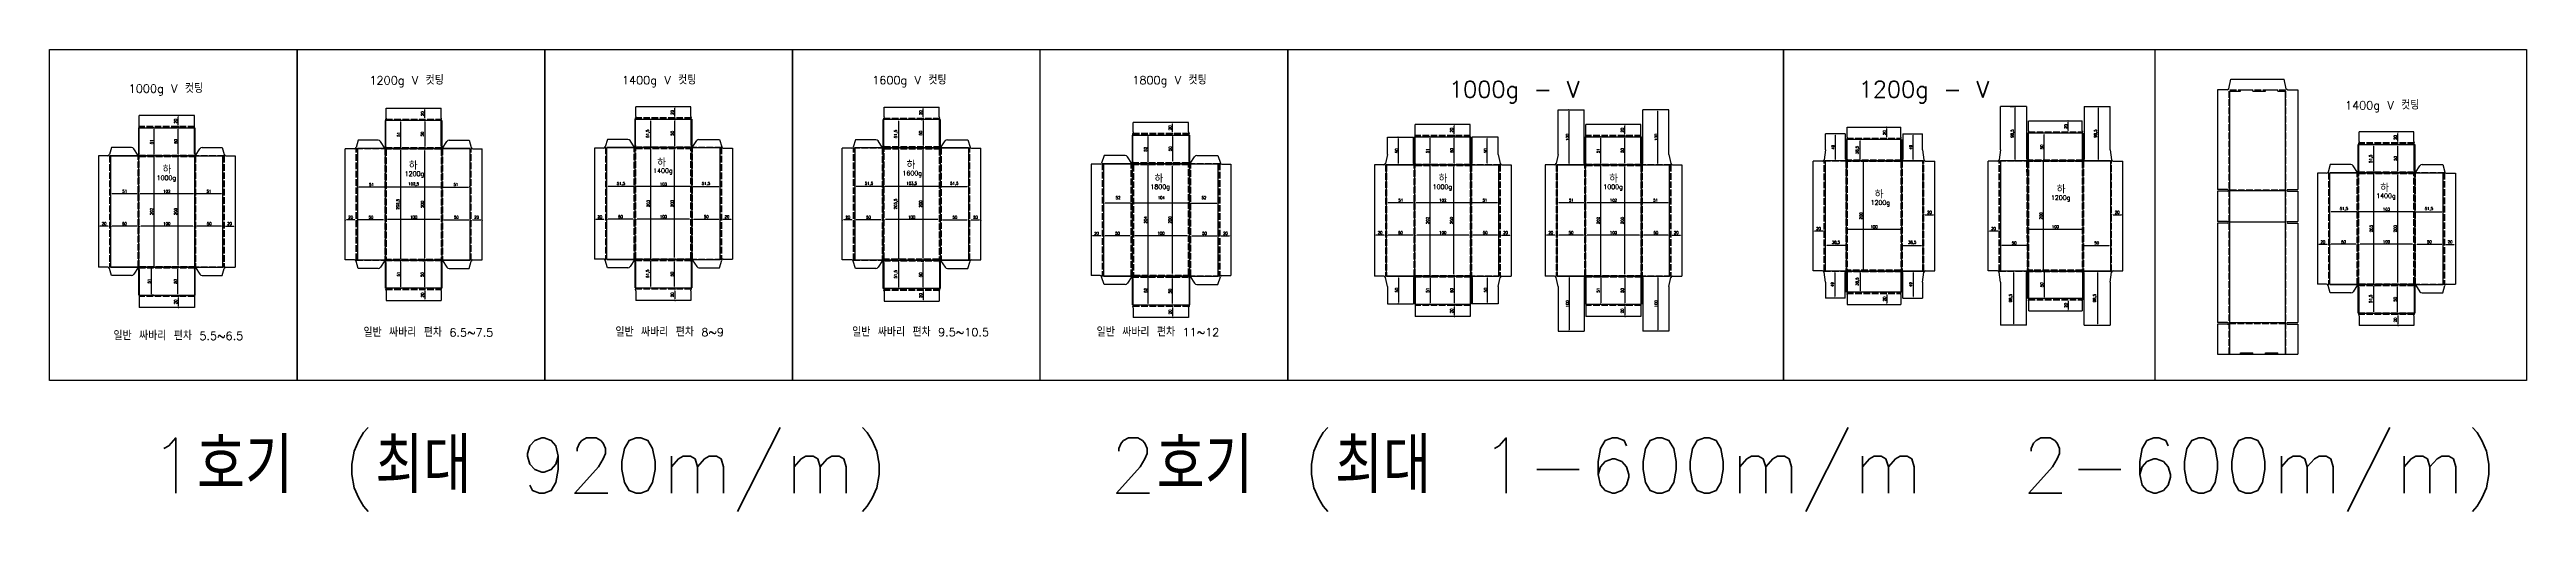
# Model space of a CAD drawing. Header units: millimetres. Extents: x 2179 to 11229, y 1198 to 3756.
# Drawn here: x 2179 to 6679, y 1198 to 2035 of the extents above; entities that cross this region are included whole.
import ezdxf

# ---------------------------------------------------------------- set-up
doc = ezdxf.new("R2010")
doc.units = ezdxf.units.MM
doc.linetypes.add('ACAD_ISO02W100', pattern=[15, 12, -3])
for name, color, linetype in [('기지', 7, 'Continuous'), ('인쇄지', 7, 'Continuous'), ('치수', 7, 'Continuous')]:
    doc.layers.add(name, color=color, linetype=linetype)
doc.styles.add('FHG', font='TXT.shx', dxfattribs={"height": 0.18, "bigfont": 'whgtxt.shx'})
doc.styles.get("Standard").update_dxf_attribs({"font": 'txt.shx', "bigfont": 'zfhg.shx'})
doc.dimstyles.new('ISO-25', dxfattribs={"dimtxt": 2.5, "dimasz": 2.5, "dimexe": 1.25, "dimexo": 0.625, "dimtad": 1, "dimtxsty": 'Standard', "dimcen": 2.5, "dimadec": 0, "dimazin": 0, "dimtfac": 1, "dimtmove": 0, "dimatfit": 3, "dimfxl": 0, "dimarcsym": 0})

# ---------------------------------------------------------------- blocks, each defined once
blk = doc.blocks.new('*D116')
at = {"layer": 'DEFPOINTS', "color": 0}
for p in [(5443.5, 1707.9), (5543.5, 1709.2), (5543.5, 1707.9)]:
    blk.add_point(p, dxfattribs=at)
at = {"layer": '치수', "color": 0, "lineweight": -2}
for p, q in [((5443.5, 1708.6), (5443.5, 1710.5)), ((5543.5, 1708.6), (5543.5, 1710.5)), ((5446, 1709.2), (5541, 1709.2))]:
    blk.add_line(p, q, dxfattribs=at)
at = {"layer": '치수', "color": 0}
for points in [[(5446, 1709.7), (5446, 1708.8), (5443.5, 1709.2)], [(5541, 1709.7), (5541, 1708.8), (5543.5, 1709.2)]]:
    blk.add_solid(points, dxfattribs=at)
at = {"layer": '치수', "color": 0, "insert": (5493.5, 1713.7), "char_height": 5, "attachment_point": 5}
blk.add_mtext('100', dxfattribs=at)
blk = doc.blocks.new('*D117')
at = {"layer": 'DEFPOINTS', "color": 0}
for p in [(5474.2, 1833.6), (5475.5, 1833.6), (5475.5, 1633.6)]:
    blk.add_point(p, dxfattribs=at)
at = {"layer": '치수', "color": 0, "lineweight": -2}
for p, q in [((5474.9, 1833.6), (5473, 1833.6)), ((5474.2, 1636.1), (5474.2, 1831.1)), ((5474.9, 1633.6), (5473, 1633.6))]:
    blk.add_line(p, q, dxfattribs=at)
at = {"layer": '치수', "color": 0}
for points in [[(5473.8, 1831.1), (5474.7, 1831.1), (5474.2, 1833.6)], [(5473.8, 1636.1), (5474.7, 1636.1), (5474.2, 1633.6)]]:
    blk.add_solid(points, dxfattribs=at)
at = {"layer": '치수', "color": 0, "insert": (5469.7, 1733.6), "char_height": 5, "attachment_point": 5, "rotation": 90}
blk.add_mtext('200', dxfattribs=at)
blk = doc.blocks.new('*D110')
at = {"layer": 'DEFPOINTS', "color": 0}
for p in [(5405, 1680), (5405, 1679.5), (5443.5, 1679.5)]:
    blk.add_point(p, dxfattribs=at)
at = {"layer": '치수', "color": 0, "lineweight": -2}
for p, q in [((5405, 1680.2), (5405, 1681.3)), ((5441, 1680), (5407.5, 1680)), ((5443.5, 1680.2), (5443.5, 1681.3))]:
    blk.add_line(p, q, dxfattribs=at)
at = {"layer": '치수', "color": 0}
for points in [[(5407.5, 1680.4), (5407.5, 1679.6), (5405, 1680)], [(5441, 1680.4), (5441, 1679.6), (5443.5, 1680)]]:
    blk.add_solid(points, dxfattribs=at)
at = {"layer": '치수', "color": 0, "insert": (5424.2, 1684.9), "char_height": 5, "attachment_point": 5}
blk.add_mtext('38,5', dxfattribs=at)
blk = doc.blocks.new('*D113')
at = {"layer": 'DEFPOINTS', "color": 0}
for p in [(5543.5, 1679.5), (5582, 1702.2), (5582, 1680)]:
    blk.add_point(p, dxfattribs=at)
at = {"layer": '치수', "color": 0, "lineweight": -2}
for p, q in [((5543.5, 1680.2), (5543.5, 1681.3)), ((5546, 1680), (5579.5, 1680)), ((5582, 1701.6), (5582, 1678.8))]:
    blk.add_line(p, q, dxfattribs=at)
at = {"layer": '치수', "color": 0}
for points in [[(5546, 1680.4), (5546, 1679.6), (5543.5, 1680)], [(5579.5, 1680.4), (5579.5, 1679.6), (5582, 1680)]]:
    blk.add_solid(points, dxfattribs=at)
at = {"layer": '치수', "color": 0, "insert": (5562.7, 1684.9), "char_height": 5, "attachment_point": 5}
blk.add_mtext('38,5', dxfattribs=at)
blk = doc.blocks.new('*D114')
at = {"layer": 'DEFPOINTS', "color": 0}
for p in [(5468.4, 1872.1), (5493.3, 1872.1), (5492.4, 1833.6)]:
    blk.add_point(p, dxfattribs=at)
at = {"layer": '치수', "color": 0, "lineweight": -2}
for p, q in [((5492.6, 1872.1), (5467.1, 1872.1)), ((5468.4, 1836.1), (5468.4, 1869.6)), ((5491.8, 1833.6), (5467.1, 1833.6))]:
    blk.add_line(p, q, dxfattribs=at)
at = {"layer": '치수', "color": 0}
for points in [[(5467.9, 1869.6), (5468.8, 1869.6), (5468.4, 1872.1)], [(5467.9, 1836.1), (5468.8, 1836.1), (5468.4, 1833.6)]]:
    blk.add_solid(points, dxfattribs=at)
at = {"layer": '치수', "color": 0, "insert": (5463.4, 1852.9), "char_height": 5, "attachment_point": 5, "rotation": 90}
blk.add_mtext('38,5', dxfattribs=at)
blk = doc.blocks.new('*D115')
at = {"layer": 'DEFPOINTS', "color": 0}
for p in [(5584.2, 1733.6), (5604.2, 1735.5), (5604.2, 1733.6)]:
    blk.add_point(p, dxfattribs=at)
at = {"layer": '치수', "color": 0, "lineweight": -2}
for p, q in [((5584.2, 1734.2), (5584.2, 1736.8)), ((5586.7, 1735.5), (5601.7, 1735.5)), ((5604.2, 1734.2), (5604.2, 1736.8))]:
    blk.add_line(p, q, dxfattribs=at)
at = {"layer": '치수', "color": 0}
for points in [[(5586.7, 1735.9), (5586.7, 1735.1), (5584.2, 1735.5)], [(5601.7, 1735.9), (5601.7, 1735.1), (5604.2, 1735.5)]]:
    blk.add_solid(points, dxfattribs=at)
at = {"layer": '치수', "color": 0, "insert": (5594.2, 1740), "char_height": 5, "attachment_point": 5}
blk.add_mtext('20', dxfattribs=at)
blk = doc.blocks.new('*D112')
at = {"layer": 'DEFPOINTS', "color": 0}
for p in [(5517, 1894.4), (5517, 1894.4), (5517, 1874.4)]:
    blk.add_point(p, dxfattribs=at)
at = {"layer": '치수', "color": 0, "lineweight": -2}
for p, q in [((5516.4, 1894.4), (5515.8, 1894.4)), ((5517, 1876.9), (5517, 1891.9)), ((5516.4, 1874.4), (5515.8, 1874.4))]:
    blk.add_line(p, q, dxfattribs=at)
at = {"layer": '치수', "color": 0}
for points in [[(5516.6, 1891.9), (5517.5, 1891.9), (5517, 1894.4)], [(5516.6, 1876.9), (5517.5, 1876.9), (5517, 1874.4)]]:
    blk.add_solid(points, dxfattribs=at)
at = {"layer": '치수', "color": 0, "insert": (5512.5, 1884.4), "char_height": 5, "attachment_point": 5, "rotation": 90}
blk.add_mtext('20', dxfattribs=at)
blk = doc.blocks.new('*D111')
at = {"layer": 'DEFPOINTS', "color": 0}
for p in [(5382.7, 1706), (5382.7, 1704.1), (5402.7, 1704.1)]:
    blk.add_point(p, dxfattribs=at)
at = {"layer": '치수', "color": 0, "lineweight": -2}
for p, q in [((5382.7, 1704.7), (5382.7, 1707.3)), ((5400.2, 1706), (5385.2, 1706)), ((5402.7, 1704.7), (5402.7, 1707.3))]:
    blk.add_line(p, q, dxfattribs=at)
at = {"layer": '치수', "color": 0}
for points in [[(5385.2, 1706.4), (5385.2, 1705.6), (5382.7, 1706)], [(5400.2, 1706.4), (5400.2, 1705.6), (5402.7, 1706)]]:
    blk.add_solid(points, dxfattribs=at)
at = {"layer": '치수', "color": 0, "insert": (5392.7, 1710.5), "char_height": 5, "attachment_point": 5}
blk.add_mtext('20', dxfattribs=at)
blk = doc.blocks.new('*D118')
at = {"layer": 'DEFPOINTS', "color": 0}
for p in [(5492.4, 1633.6), (5468.4, 1595.1), (5493.3, 1595.1)]:
    blk.add_point(p, dxfattribs=at)
at = {"layer": '치수', "color": 0, "lineweight": -2}
for p, q in [((5491.8, 1633.6), (5467.1, 1633.6)), ((5468.4, 1631.1), (5468.4, 1597.6)), ((5492.6, 1595.1), (5467.1, 1595.1))]:
    blk.add_line(p, q, dxfattribs=at)
at = {"layer": '치수', "color": 0}
for points in [[(5467.9, 1631.1), (5468.8, 1631.1), (5468.4, 1633.6)], [(5467.9, 1597.6), (5468.8, 1597.6), (5468.4, 1595.1)]]:
    blk.add_solid(points, dxfattribs=at)
at = {"layer": '치수', "color": 0, "insert": (5463.4, 1614.4), "char_height": 5, "attachment_point": 5, "rotation": 90}
blk.add_mtext('38,5', dxfattribs=at)
blk = doc.blocks.new('*D119')
at = {"layer": 'DEFPOINTS', "color": 0}
for p in [(5517, 1592.9), (5517, 1572.9), (5517, 1572.9)]:
    blk.add_point(p, dxfattribs=at)
at = {"layer": '치수', "color": 0, "lineweight": -2}
for p, q in [((5516.4, 1592.9), (5515.8, 1592.9)), ((5517, 1590.4), (5517, 1575.4)), ((5516.4, 1572.9), (5515.8, 1572.9))]:
    blk.add_line(p, q, dxfattribs=at)
at = {"layer": '치수', "color": 0}
for points in [[(5516.6, 1590.4), (5517.5, 1590.4), (5517, 1592.9)], [(5516.6, 1575.4), (5517.5, 1575.4), (5517, 1572.9)]]:
    blk.add_solid(points, dxfattribs=at)
at = {"layer": '치수', "color": 0, "insert": (5512.5, 1582.9), "char_height": 5, "attachment_point": 5, "rotation": 90}
blk.add_mtext('20', dxfattribs=at)
blk = doc.blocks.new('*D128')
at = {"layer": 'DEFPOINTS', "color": 0}
for p in [(5801.4, 1833.6), (5802.7, 1833.6), (5802.7, 1633.6)]:
    blk.add_point(p, dxfattribs=at)
at = {"layer": '치수', "color": 0, "lineweight": -2}
for p, q in [((5802.1, 1833.6), (5800.2, 1833.6)), ((5801.4, 1636.1), (5801.4, 1831.1)), ((5802.1, 1633.6), (5800.2, 1633.6))]:
    blk.add_line(p, q, dxfattribs=at)
at = {"layer": '치수', "color": 0}
for points in [[(5801, 1831.1), (5801.8, 1831.1), (5801.4, 1833.6)], [(5801, 1636.1), (5801.8, 1636.1), (5801.4, 1633.6)]]:
    blk.add_solid(points, dxfattribs=at)
at = {"layer": '치수', "color": 0, "insert": (5796.9, 1733.6), "char_height": 5, "attachment_point": 5, "rotation": 90}
blk.add_mtext('200', dxfattribs=at)
blk = doc.blocks.new('*D121')
at = {"layer": 'DEFPOINTS', "color": 0}
for p in [(5846.5, 1581.4), (5846.5, 1561.4), (5846.5, 1561.4)]:
    blk.add_point(p, dxfattribs=at)
at = {"layer": '치수', "color": 0, "lineweight": -2}
for p, q in [((5845.9, 1581.4), (5845.3, 1581.4)), ((5846.5, 1578.9), (5846.5, 1563.9)), ((5845.9, 1561.4), (5845.3, 1561.4))]:
    blk.add_line(p, q, dxfattribs=at)
at = {"layer": '치수', "color": 0}
for points in [[(5846.1, 1578.9), (5847, 1578.9), (5846.5, 1581.4)], [(5846.1, 1563.9), (5847, 1563.9), (5846.5, 1561.4)]]:
    blk.add_solid(points, dxfattribs=at)
at = {"layer": '치수', "color": 0, "insert": (5842, 1571.4), "char_height": 5, "attachment_point": 5, "rotation": 90}
blk.add_mtext('20', dxfattribs=at)
blk = doc.blocks.new('*D127')
at = {"layer": 'DEFPOINTS', "color": 0}
for p in [(5773, 1708.1), (5873, 1709.4), (5873, 1708.1)]:
    blk.add_point(p, dxfattribs=at)
at = {"layer": '치수', "color": 0, "lineweight": -2}
for p, q in [((5773, 1708.8), (5773, 1710.7)), ((5873, 1708.8), (5873, 1710.7)), ((5775.5, 1709.4), (5870.5, 1709.4))]:
    blk.add_line(p, q, dxfattribs=at)
at = {"layer": '치수', "color": 0}
for points in [[(5775.5, 1709.8), (5775.5, 1709), (5773, 1709.4)], [(5870.5, 1709.8), (5870.5, 1709), (5873, 1709.4)]]:
    blk.add_solid(points, dxfattribs=at)
at = {"layer": '치수', "color": 0, "insert": (5823, 1713.9), "char_height": 5, "attachment_point": 5}
blk.add_mtext('100', dxfattribs=at)
blk = doc.blocks.new('*D120')
at = {"layer": 'DEFPOINTS', "color": 0}
for p in [(5802.4, 1633.6), (5802.8, 1583.6), (5803.3, 1583.6)]:
    blk.add_point(p, dxfattribs=at)
at = {"layer": '치수', "color": 0, "lineweight": -2}
for p, q in [((5802.8, 1631.1), (5802.8, 1586.1)), ((5803, 1633.6), (5804, 1633.6)), ((5802.6, 1583.6), (5801.5, 1583.6))]:
    blk.add_line(p, q, dxfattribs=at)
at = {"layer": '치수', "color": 0}
for points in [[(5802.4, 1631.1), (5803.2, 1631.1), (5802.8, 1633.6)], [(5802.4, 1586.1), (5803.2, 1586.1), (5802.8, 1583.6)]]:
    blk.add_solid(points, dxfattribs=at)
at = {"layer": '치수', "color": 0, "insert": (5798.3, 1608.6), "char_height": 5, "attachment_point": 5, "rotation": 90}
blk.add_mtext('50', dxfattribs=at)
blk = doc.blocks.new('*D122')
at = {"layer": 'DEFPOINTS', "color": 0}
for p in [(5723, 1680), (5723, 1679.5), (5773, 1679.5)]:
    blk.add_point(p, dxfattribs=at)
at = {"layer": '치수', "color": 0, "lineweight": -2}
for p, q in [((5723, 1680.2), (5723, 1681.3)), ((5770.5, 1680), (5725.5, 1680)), ((5773, 1680.2), (5773, 1681.3))]:
    blk.add_line(p, q, dxfattribs=at)
at = {"layer": '치수', "color": 0}
for points in [[(5725.5, 1680.4), (5725.5, 1679.6), (5723, 1680)], [(5770.5, 1680.4), (5770.5, 1679.6), (5773, 1680)]]:
    blk.add_solid(points, dxfattribs=at)
at = {"layer": '치수', "color": 0, "insert": (5748, 1684.5), "char_height": 5, "attachment_point": 5}
blk.add_mtext('50', dxfattribs=at)
blk = doc.blocks.new('*D126')
at = {"layer": 'DEFPOINTS', "color": 0}
for p in [(5700.7, 1706), (5700.7, 1704.1), (5720.7, 1704.1)]:
    blk.add_point(p, dxfattribs=at)
at = {"layer": '치수', "color": 0, "lineweight": -2}
for p, q in [((5700.7, 1704.7), (5700.7, 1707.3)), ((5718.2, 1706), (5703.2, 1706)), ((5720.7, 1704.7), (5720.7, 1707.3))]:
    blk.add_line(p, q, dxfattribs=at)
at = {"layer": '치수', "color": 0}
for points in [[(5703.2, 1706.4), (5703.2, 1705.6), (5700.7, 1706)], [(5718.2, 1706.4), (5718.2, 1705.6), (5720.7, 1706)]]:
    blk.add_solid(points, dxfattribs=at)
at = {"layer": '치수', "color": 0, "insert": (5710.7, 1710.5), "char_height": 5, "attachment_point": 5}
blk.add_mtext('20', dxfattribs=at)
blk = doc.blocks.new('*D123')
at = {"layer": 'DEFPOINTS', "color": 0}
for p in [(5873, 1679.5), (5923, 1702.2), (5923, 1680)]:
    blk.add_point(p, dxfattribs=at)
at = {"layer": '치수', "color": 0, "lineweight": -2}
for p, q in [((5873, 1680.2), (5873, 1681.3)), ((5875.5, 1680), (5920.5, 1680)), ((5923, 1701.6), (5923, 1678.8))]:
    blk.add_line(p, q, dxfattribs=at)
at = {"layer": '치수', "color": 0}
for points in [[(5875.5, 1680.4), (5875.5, 1679.6), (5873, 1680)], [(5920.5, 1680.4), (5920.5, 1679.6), (5923, 1680)]]:
    blk.add_solid(points, dxfattribs=at)
at = {"layer": '치수', "color": 0, "insert": (5898, 1684.5), "char_height": 5, "attachment_point": 5}
blk.add_mtext('50', dxfattribs=at)
blk = doc.blocks.new('*D125')
at = {"layer": 'DEFPOINTS', "color": 0}
for p in [(5846.5, 1905.9), (5846.5, 1905.9), (5846.5, 1885.9)]:
    blk.add_point(p, dxfattribs=at)
at = {"layer": '치수', "color": 0, "lineweight": -2}
for p, q in [((5845.9, 1905.9), (5845.3, 1905.9)), ((5846.5, 1888.4), (5846.5, 1903.4)), ((5845.9, 1885.9), (5845.3, 1885.9))]:
    blk.add_line(p, q, dxfattribs=at)
at = {"layer": '치수', "color": 0}
for points in [[(5846.1, 1903.4), (5847, 1903.4), (5846.5, 1905.9)], [(5846.1, 1888.4), (5847, 1888.4), (5846.5, 1885.9)]]:
    blk.add_solid(points, dxfattribs=at)
at = {"layer": '치수', "color": 0, "insert": (5842, 1895.9), "char_height": 5, "attachment_point": 5, "rotation": 90}
blk.add_mtext('20', dxfattribs=at)
blk = doc.blocks.new('*D124')
at = {"layer": 'DEFPOINTS', "color": 0}
for p in [(5802.8, 1883.6), (5803.3, 1883.6), (5802.4, 1833.6)]:
    blk.add_point(p, dxfattribs=at)
at = {"layer": '치수', "color": 0, "lineweight": -2}
for p, q in [((5802.6, 1883.6), (5801.5, 1883.6)), ((5802.8, 1836.1), (5802.8, 1881.1)), ((5803, 1833.6), (5804, 1833.6))]:
    blk.add_line(p, q, dxfattribs=at)
at = {"layer": '치수', "color": 0}
for points in [[(5802.4, 1881.1), (5803.2, 1881.1), (5802.8, 1883.6)], [(5802.4, 1836.1), (5803.2, 1836.1), (5802.8, 1833.6)]]:
    blk.add_solid(points, dxfattribs=at)
at = {"layer": '치수', "color": 0, "insert": (5798.3, 1858.6), "char_height": 5, "attachment_point": 5, "rotation": 90}
blk.add_mtext('50', dxfattribs=at)
blk = doc.blocks.new('*D129')
at = {"layer": 'DEFPOINTS', "color": 0}
for p in [(5925.2, 1733.6), (5945.2, 1735.5), (5945.2, 1733.6)]:
    blk.add_point(p, dxfattribs=at)
at = {"layer": '치수', "color": 0, "lineweight": -2}
for p, q in [((5925.2, 1734.2), (5925.2, 1736.8)), ((5927.7, 1735.5), (5942.7, 1735.5)), ((5945.2, 1734.2), (5945.2, 1736.8))]:
    blk.add_line(p, q, dxfattribs=at)
at = {"layer": '치수', "color": 0}
for points in [[(5927.7, 1735.9), (5927.7, 1735.1), (5925.2, 1735.5)], [(5942.7, 1735.9), (5942.7, 1735.1), (5945.2, 1735.5)]]:
    blk.add_solid(points, dxfattribs=at)
at = {"layer": '치수', "color": 0, "insert": (5935.2, 1740), "char_height": 5, "attachment_point": 5}
blk.add_mtext('20', dxfattribs=at)
blk = doc.blocks.new('*D130')
at = {"layer": 'DEFPOINTS', "color": 0}
for p in [(5739.9, 1932.1), (5750.1, 1932.1), (5748, 1833.6)]:
    blk.add_point(p, dxfattribs=at)
at = {"layer": '치수', "color": 0, "lineweight": -2}
for p, q in [((5740.6, 1932.1), (5751.3, 1932.1)), ((5750.1, 1836.1), (5750.1, 1929.6)), ((5748.6, 1833.6), (5751.3, 1833.6))]:
    blk.add_line(p, q, dxfattribs=at)
at = {"layer": '치수', "color": 0}
for points in [[(5749.7, 1929.6), (5750.5, 1929.6), (5750.1, 1932.1)], [(5749.7, 1836.1), (5750.5, 1836.1), (5750.1, 1833.6)]]:
    blk.add_solid(points, dxfattribs=at)
at = {"layer": '치수', "color": 0, "insert": (5745.2, 1882.9), "char_height": 5, "attachment_point": 5, "rotation": 90}
blk.add_mtext('98,5', dxfattribs=at)
blk = doc.blocks.new('*D131')
at = {"layer": 'DEFPOINTS', "color": 0}
for p in [(5899.1, 1932.1), (5901.3, 1932.1), (5898, 1833.6)]:
    blk.add_point(p, dxfattribs=at)
at = {"layer": '치수', "color": 0, "lineweight": -2}
for p, q in [((5899.7, 1932.1), (5902.5, 1932.1)), ((5901.3, 1836.1), (5901.3, 1929.6)), ((5898.6, 1833.6), (5902.5, 1833.6))]:
    blk.add_line(p, q, dxfattribs=at)
at = {"layer": '치수', "color": 0}
for points in [[(5900.9, 1929.6), (5901.7, 1929.6), (5901.3, 1932.1)], [(5900.9, 1836.1), (5901.7, 1836.1), (5901.3, 1833.6)]]:
    blk.add_solid(points, dxfattribs=at)
at = {"layer": '치수', "color": 0, "insert": (5896.4, 1882.9), "char_height": 5, "attachment_point": 5, "rotation": 90}
blk.add_mtext('98,5', dxfattribs=at)
blk = doc.blocks.new('*D132')
at = {"layer": 'DEFPOINTS', "color": 0}
for p in [(5751.5, 1633.6), (5747.1, 1535.1), (5750.5, 1535.1)]:
    blk.add_point(p, dxfattribs=at)
at = {"layer": '치수', "color": 0, "lineweight": -2}
for p, q in [((5750.9, 1633.6), (5745.9, 1633.6)), ((5747.1, 1631.1), (5747.1, 1537.6)), ((5749.9, 1535.1), (5745.9, 1535.1))]:
    blk.add_line(p, q, dxfattribs=at)
at = {"layer": '치수', "color": 0}
for points in [[(5746.7, 1631.1), (5747.5, 1631.1), (5747.1, 1633.6)], [(5746.7, 1537.6), (5747.5, 1537.6), (5747.1, 1535.1)]]:
    blk.add_solid(points, dxfattribs=at)
at = {"layer": '치수', "color": 0, "insert": (5742.2, 1584.4), "char_height": 5, "attachment_point": 5, "rotation": 90}
blk.add_mtext('98,5', dxfattribs=at)
blk = doc.blocks.new('*D133')
at = {"layer": 'DEFPOINTS', "color": 0}
for p in [(5898, 1633.6), (5899, 1535.1), (5899.7, 1535.1)]:
    blk.add_point(p, dxfattribs=at)
at = {"layer": '치수', "color": 0, "lineweight": -2}
for p, q in [((5898.6, 1633.6), (5900.9, 1633.6)), ((5899.7, 1631.1), (5899.7, 1537.6)), ((5899.6, 1535.1), (5900.9, 1535.1))]:
    blk.add_line(p, q, dxfattribs=at)
at = {"layer": '치수', "color": 0}
for points in [[(5899.3, 1631.1), (5900.1, 1631.1), (5899.7, 1633.6)], [(5899.3, 1537.6), (5900.1, 1537.6), (5899.7, 1535.1)]]:
    blk.add_solid(points, dxfattribs=at)
at = {"layer": '치수', "color": 0, "insert": (5894.8, 1584.4), "char_height": 5, "attachment_point": 5, "rotation": 90}
blk.add_mtext('98,5', dxfattribs=at)
blk = doc.blocks.new('*D134')
at = {"layer": 'DEFPOINTS', "color": 0}
for p in [(5423.3, 1882.6), (5424.2, 1882.6), (5424.2, 1833.6)]:
    blk.add_point(p, dxfattribs=at)
at = {"layer": '치수', "color": 0, "lineweight": -2}
for p, q in [((5423.6, 1882.6), (5422.1, 1882.6)), ((5423.3, 1836.1), (5423.3, 1880.1)), ((5423.6, 1833.6), (5422.1, 1833.6))]:
    blk.add_line(p, q, dxfattribs=at)
at = {"layer": '치수', "color": 0}
for points in [[(5422.9, 1880.1), (5423.7, 1880.1), (5423.3, 1882.6)], [(5422.9, 1836.1), (5423.7, 1836.1), (5423.3, 1833.6)]]:
    blk.add_solid(points, dxfattribs=at)
at = {"layer": '치수', "color": 0, "insert": (5418.8, 1858.1), "char_height": 5, "attachment_point": 5, "rotation": 90}
blk.add_mtext('49', dxfattribs=at)
blk = doc.blocks.new('*D135')
at = {"layer": 'DEFPOINTS', "color": 0}
for p in [(5424.2, 1633.6), (5422.3, 1584.6), (5423.2, 1584.6)]:
    blk.add_point(p, dxfattribs=at)
at = {"layer": '치수', "color": 0, "lineweight": -2}
for p, q in [((5423.6, 1633.6), (5421.1, 1633.6)), ((5422.3, 1631.1), (5422.3, 1587.1)), ((5422.6, 1584.6), (5421.1, 1584.6))]:
    blk.add_line(p, q, dxfattribs=at)
at = {"layer": '치수', "color": 0}
for points in [[(5421.9, 1631.1), (5422.7, 1631.1), (5422.3, 1633.6)], [(5421.9, 1587.1), (5422.7, 1587.1), (5422.3, 1584.6)]]:
    blk.add_solid(points, dxfattribs=at)
at = {"layer": '치수', "color": 0, "insert": (5417.8, 1609.1), "char_height": 5, "attachment_point": 5, "rotation": 90}
blk.add_mtext('49', dxfattribs=at)
blk = doc.blocks.new('*D139')
at = {"layer": 'DEFPOINTS', "color": 0}
for p in [(2442.9, 1774.2), (2442.9, 1773.6), (2493.9, 1774.2)]:
    blk.add_point(p, dxfattribs=at)
at = {"layer": '치수', "color": 0, "lineweight": -2}
for p, q in [((2442.9, 1773.5), (2442.9, 1772.4)), ((2491.4, 1773.6), (2445.4, 1773.6)), ((2493.9, 1773.5), (2493.9, 1772.4))]:
    blk.add_line(p, q, dxfattribs=at)
at = {"layer": '치수', "color": 0}
for points in [[(2445.4, 1774.1), (2445.4, 1773.2), (2442.9, 1773.6)], [(2491.4, 1774.1), (2491.4, 1773.2), (2493.9, 1773.6)]]:
    blk.add_solid(points, dxfattribs=at)
at = {"layer": '치수', "color": 0, "insert": (2468.4, 1778.1), "char_height": 5, "attachment_point": 5}
blk.add_mtext('51', dxfattribs=at)
blk = doc.blocks.new('*D140')
at = {"layer": 'DEFPOINTS', "color": 0}
for p in [(2340.9, 1773.6), (2340.9, 1773.6), (2442.9, 1774.2)]:
    blk.add_point(p, dxfattribs=at)
at = {"layer": '치수', "color": 0, "lineweight": -2}
for p, q in [((2340.9, 1774.3), (2340.9, 1774.9)), ((2440.4, 1773.6), (2343.4, 1773.6)), ((2442.9, 1773.5), (2442.9, 1772.4))]:
    blk.add_line(p, q, dxfattribs=at)
at = {"layer": '치수', "color": 0}
for points in [[(2343.4, 1774.1), (2343.4, 1773.2), (2340.9, 1773.6)], [(2440.4, 1774.1), (2440.4, 1773.2), (2442.9, 1773.6)]]:
    blk.add_solid(points, dxfattribs=at)
at = {"layer": '치수', "color": 0, "insert": (2391.9, 1778.1), "char_height": 5, "attachment_point": 5}
blk.add_mtext('102', dxfattribs=at)
blk = doc.blocks.new('*D141')
at = {"layer": 'DEFPOINTS', "color": 0}
for p in [(2289.9, 1773.6), (2289.9, 1773.6), (2340.9, 1773.6)]:
    blk.add_point(p, dxfattribs=at)
at = {"layer": '치수', "color": 0, "lineweight": -2}
for p, q in [((2289.9, 1774.3), (2289.9, 1774.9)), ((2338.4, 1773.6), (2292.4, 1773.6)), ((2340.9, 1774.3), (2340.9, 1774.9))]:
    blk.add_line(p, q, dxfattribs=at)
at = {"layer": '치수', "color": 0}
for points in [[(2292.4, 1774.1), (2292.4, 1773.2), (2289.9, 1773.6)], [(2338.4, 1774.1), (2338.4, 1773.2), (2340.9, 1773.6)]]:
    blk.add_solid(points, dxfattribs=at)
at = {"layer": '치수', "color": 0, "insert": (2315.4, 1778.1), "char_height": 5, "attachment_point": 5}
blk.add_mtext('51', dxfattribs=at)
blk = doc.blocks.new('*D142')
at = {"layer": 'DEFPOINTS', "color": 0}
for p in [(2364.1, 1640.5), (2368.5, 1640.5), (2368.5, 1589.5)]:
    blk.add_point(p, dxfattribs=at)
at = {"layer": '치수', "color": 0, "lineweight": -2}
for p, q in [((2367.9, 1640.5), (2362.8, 1640.5)), ((2364.1, 1592), (2364.1, 1638)), ((2367.9, 1589.5), (2362.8, 1589.5))]:
    blk.add_line(p, q, dxfattribs=at)
at = {"layer": '치수', "color": 0}
for points in [[(2363.7, 1638), (2364.5, 1638), (2364.1, 1640.5)], [(2363.7, 1592), (2364.5, 1592), (2364.1, 1589.5)]]:
    blk.add_solid(points, dxfattribs=at)
at = {"layer": '치수', "color": 0, "insert": (2359.6, 1615.2), "char_height": 5, "attachment_point": 5, "rotation": 90}
blk.add_mtext('51', dxfattribs=at)
blk = doc.blocks.new('*D143')
at = {"layer": 'DEFPOINTS', "color": 0}
for p in [(2368.8, 1842.5), (2368.8, 1842.5), (2368.5, 1640.5)]:
    blk.add_point(p, dxfattribs=at)
at = {"layer": '치수', "color": 0, "lineweight": -2}
for p, q in [((2368.2, 1842.5), (2367.5, 1842.5)), ((2368.8, 1643), (2368.8, 1840)), ((2369.1, 1640.5), (2370, 1640.5))]:
    blk.add_line(p, q, dxfattribs=at)
at = {"layer": '치수', "color": 0}
for points in [[(2368.4, 1840), (2369.2, 1840), (2368.8, 1842.5)], [(2368.4, 1643), (2369.2, 1643), (2368.8, 1640.5)]]:
    blk.add_solid(points, dxfattribs=at)
at = {"layer": '치수', "color": 0, "insert": (2364.3, 1741.5), "char_height": 5, "attachment_point": 5, "rotation": 90}
blk.add_mtext('202', dxfattribs=at)
blk = doc.blocks.new('*D144')
at = {"layer": 'DEFPOINTS', "color": 0}
for p in [(2368.8, 1893.5), (2368.8, 1893.5), (2368.8, 1842.5)]:
    blk.add_point(p, dxfattribs=at)
at = {"layer": '치수', "color": 0, "lineweight": -2}
for p, q in [((2368.2, 1893.5), (2367.5, 1893.5)), ((2368.8, 1845), (2368.8, 1891)), ((2368.2, 1842.5), (2367.5, 1842.5))]:
    blk.add_line(p, q, dxfattribs=at)
at = {"layer": '치수', "color": 0}
for points in [[(2368.4, 1891), (2369.2, 1891), (2368.8, 1893.5)], [(2368.4, 1845), (2369.2, 1845), (2368.8, 1842.5)]]:
    blk.add_solid(points, dxfattribs=at)
at = {"layer": '치수', "color": 0, "insert": (2364.3, 1868), "char_height": 5, "attachment_point": 5, "rotation": 90}
blk.add_mtext('51', dxfattribs=at)
blk = doc.blocks.new('*D145')
at = {"layer": 'DEFPOINTS', "color": 0}
for p in [(2443.9, 1715.3), (2443.9, 1715.1), (2493.9, 1715.3)]:
    blk.add_point(p, dxfattribs=at)
at = {"layer": '치수', "color": 0, "lineweight": -2}
for p, q in [((2443.9, 1714.7), (2443.9, 1713.9)), ((2491.4, 1715.1), (2446.4, 1715.1)), ((2493.9, 1714.7), (2493.9, 1713.9))]:
    blk.add_line(p, q, dxfattribs=at)
at = {"layer": '치수', "color": 0}
for points in [[(2446.4, 1715.6), (2446.4, 1714.7), (2443.9, 1715.1)], [(2491.4, 1715.6), (2491.4, 1714.7), (2493.9, 1715.1)]]:
    blk.add_solid(points, dxfattribs=at)
at = {"layer": '치수', "color": 0, "insert": (2468.9, 1719.6), "char_height": 5, "attachment_point": 5}
blk.add_mtext('50', dxfattribs=at)
blk = doc.blocks.new('*D146')
at = {"layer": 'DEFPOINTS', "color": 0}
for p in [(2341.9, 1715.1), (2341.9, 1715), (2441.9, 1715.1)]:
    blk.add_point(p, dxfattribs=at)
at = {"layer": '치수', "color": 0, "lineweight": -2}
for p, q in [((2341.9, 1714.5), (2341.9, 1713.8)), ((2439.4, 1715), (2344.4, 1715)), ((2441.9, 1714.5), (2441.9, 1713.8))]:
    blk.add_line(p, q, dxfattribs=at)
at = {"layer": '치수', "color": 0}
for points in [[(2344.4, 1715.5), (2344.4, 1714.6), (2341.9, 1715)], [(2439.4, 1715.5), (2439.4, 1714.6), (2441.9, 1715)]]:
    blk.add_solid(points, dxfattribs=at)
at = {"layer": '치수', "color": 0, "insert": (2391.9, 1719.5), "char_height": 5, "attachment_point": 5}
blk.add_mtext('100', dxfattribs=at)
blk = doc.blocks.new('*D147')
at = {"layer": 'DEFPOINTS', "color": 0}
for p in [(2289.9, 1715), (2289.9, 1715), (2339.9, 1715)]:
    blk.add_point(p, dxfattribs=at)
at = {"layer": '치수', "color": 0, "lineweight": -2}
for p, q in [((2289.9, 1714.4), (2289.9, 1713.7)), ((2337.4, 1715), (2292.4, 1715)), ((2339.9, 1714.4), (2339.9, 1713.7))]:
    blk.add_line(p, q, dxfattribs=at)
at = {"layer": '치수', "color": 0}
for points in [[(2292.4, 1715.4), (2292.4, 1714.5), (2289.9, 1715)], [(2337.4, 1715.4), (2337.4, 1714.5), (2339.9, 1715)]]:
    blk.add_solid(points, dxfattribs=at)
at = {"layer": '치수', "color": 0, "insert": (2314.9, 1719.5), "char_height": 5, "attachment_point": 5}
blk.add_mtext('50', dxfattribs=at)
blk = doc.blocks.new('*D148')
at = {"layer": 'DEFPOINTS', "color": 0}
for p in [(2408.2, 1639.5), (2412.1, 1639.5), (2408.2, 1589.5)]:
    blk.add_point(p, dxfattribs=at)
at = {"layer": '치수', "color": 0, "lineweight": -2}
for p, q in [((2408.8, 1639.5), (2413.3, 1639.5)), ((2412.1, 1592), (2412.1, 1637)), ((2408.8, 1589.5), (2413.3, 1589.5))]:
    blk.add_line(p, q, dxfattribs=at)
at = {"layer": '치수', "color": 0}
for points in [[(2411.7, 1637), (2412.5, 1637), (2412.1, 1639.5)], [(2411.7, 1592), (2412.5, 1592), (2412.1, 1589.5)]]:
    blk.add_solid(points, dxfattribs=at)
at = {"layer": '치수', "color": 0, "insert": (2407.6, 1614.5), "char_height": 5, "attachment_point": 5, "rotation": 90}
blk.add_mtext('50', dxfattribs=at)
blk = doc.blocks.new('*D149')
at = {"layer": 'DEFPOINTS', "color": 0}
for p in [(2412.1, 1841.5), (2412.3, 1841.5), (2412.1, 1641.5)]:
    blk.add_point(p, dxfattribs=at)
at = {"layer": '치수', "color": 0, "lineweight": -2}
for p, q in [((2412.3, 1644), (2412.3, 1839)), ((2412.7, 1841.5), (2413.5, 1841.5)), ((2412.7, 1641.5), (2413.5, 1641.5))]:
    blk.add_line(p, q, dxfattribs=at)
at = {"layer": '치수', "color": 0}
for points in [[(2411.8, 1839), (2412.7, 1839), (2412.3, 1841.5)], [(2411.8, 1644), (2412.7, 1644), (2412.3, 1641.5)]]:
    blk.add_solid(points, dxfattribs=at)
at = {"layer": '치수', "color": 0, "insert": (2407.8, 1741.5), "char_height": 5, "attachment_point": 5, "rotation": 90}
blk.add_mtext('200', dxfattribs=at)
blk = doc.blocks.new('*D150')
at = {"layer": 'DEFPOINTS', "color": 0}
for p in [(2412.3, 1893.5), (2412.6, 1893.5), (2412.3, 1843.5)]:
    blk.add_point(p, dxfattribs=at)
at = {"layer": '치수', "color": 0, "lineweight": -2}
for p, q in [((2412.6, 1846), (2412.6, 1891)), ((2412.9, 1893.5), (2413.8, 1893.5)), ((2412.9, 1843.5), (2413.8, 1843.5))]:
    blk.add_line(p, q, dxfattribs=at)
at = {"layer": '치수', "color": 0}
for points in [[(2412.2, 1891), (2413, 1891), (2412.6, 1893.5)], [(2412.2, 1846), (2413, 1846), (2412.6, 1843.5)]]:
    blk.add_solid(points, dxfattribs=at)
at = {"layer": '치수', "color": 0, "insert": (2408.1, 1868.5), "char_height": 5, "attachment_point": 5, "rotation": 90}
blk.add_mtext('50', dxfattribs=at)
blk = doc.blocks.new('*D151')
at = {"layer": 'DEFPOINTS', "color": 0}
for p in [(2412.1, 1587.5), (2412.1, 1567.5), (2412.4, 1567.5)]:
    blk.add_point(p, dxfattribs=at)
at = {"layer": '치수', "color": 0, "lineweight": -2}
for p, q in [((2412.4, 1585), (2412.4, 1570)), ((2412.7, 1587.5), (2413.6, 1587.5)), ((2412.7, 1567.5), (2413.6, 1567.5))]:
    blk.add_line(p, q, dxfattribs=at)
at = {"layer": '치수', "color": 0}
for points in [[(2412, 1585), (2412.8, 1585), (2412.4, 1587.5)], [(2412, 1570), (2412.8, 1570), (2412.4, 1567.5)]]:
    blk.add_solid(points, dxfattribs=at)
at = {"layer": '치수', "color": 0, "insert": (2407.9, 1577.5), "char_height": 5, "attachment_point": 5, "rotation": 90}
blk.add_mtext('20', dxfattribs=at)
blk = doc.blocks.new('*D152')
at = {"layer": 'DEFPOINTS', "color": 0}
for p in [(2412.1, 1915.5), (2412.1, 1895.5), (2412.4, 1915.5)]:
    blk.add_point(p, dxfattribs=at)
at = {"layer": '치수', "color": 0, "lineweight": -2}
for p, q in [((2412.4, 1898), (2412.4, 1913)), ((2412.7, 1915.5), (2413.6, 1915.5)), ((2412.7, 1895.5), (2413.6, 1895.5))]:
    blk.add_line(p, q, dxfattribs=at)
at = {"layer": '치수', "color": 0}
for points in [[(2412, 1913), (2412.8, 1913), (2412.4, 1915.5)], [(2412, 1898), (2412.8, 1898), (2412.4, 1895.5)]]:
    blk.add_solid(points, dxfattribs=at)
at = {"layer": '치수', "color": 0, "insert": (2407.9, 1905.5), "char_height": 5, "attachment_point": 5, "rotation": 90}
blk.add_mtext('20', dxfattribs=at)
blk = doc.blocks.new('*D153')
at = {"layer": 'DEFPOINTS', "color": 0}
for p in [(2267.9, 1715), (2267.9, 1714.9), (2287.9, 1715)]:
    blk.add_point(p, dxfattribs=at)
at = {"layer": '치수', "color": 0, "lineweight": -2}
for p, q in [((2267.9, 1714.4), (2267.9, 1713.6)), ((2285.4, 1714.9), (2270.4, 1714.9)), ((2287.9, 1714.4), (2287.9, 1713.6))]:
    blk.add_line(p, q, dxfattribs=at)
at = {"layer": '치수', "color": 0}
for points in [[(2270.4, 1715.3), (2270.4, 1714.5), (2267.9, 1714.9)], [(2285.4, 1715.3), (2285.4, 1714.5), (2287.9, 1714.9)]]:
    blk.add_solid(points, dxfattribs=at)
at = {"layer": '치수', "color": 0, "insert": (2277.9, 1719.4), "char_height": 5, "attachment_point": 5}
blk.add_mtext('20', dxfattribs=at)
blk = doc.blocks.new('*D154')
at = {"layer": 'DEFPOINTS', "color": 0}
for p in [(2495.9, 1715), (2515.9, 1715), (2515.9, 1714.9)]:
    blk.add_point(p, dxfattribs=at)
at = {"layer": '치수', "color": 0, "lineweight": -2}
for p, q in [((2495.9, 1714.4), (2495.9, 1713.6)), ((2498.4, 1714.9), (2513.4, 1714.9)), ((2515.9, 1714.4), (2515.9, 1713.6))]:
    blk.add_line(p, q, dxfattribs=at)
at = {"layer": '치수', "color": 0}
for points in [[(2498.4, 1715.3), (2498.4, 1714.5), (2495.9, 1714.9)], [(2513.4, 1715.3), (2513.4, 1714.5), (2515.9, 1714.9)]]:
    blk.add_solid(points, dxfattribs=at)
at = {"layer": '치수', "color": 0, "insert": (2505.9, 1719.4), "char_height": 5, "attachment_point": 5}
blk.add_mtext('20', dxfattribs=at)
blk = doc.blocks.new('*D155')
at = {"layer": 'DEFPOINTS', "color": 0}
for p in [(2790.4, 1726.9), (2790.4, 1726.8), (2890.4, 1726.9)]:
    blk.add_point(p, dxfattribs=at)
at = {"layer": '치수', "color": 0, "lineweight": -2}
for p, q in [((2790.4, 1726.3), (2790.4, 1725.6)), ((2887.9, 1726.8), (2792.9, 1726.8)), ((2890.4, 1726.3), (2890.4, 1725.6))]:
    blk.add_line(p, q, dxfattribs=at)
at = {"layer": '치수', "color": 0}
for points in [[(2792.9, 1727.2), (2792.9, 1726.4), (2790.4, 1726.8)], [(2887.9, 1727.2), (2887.9, 1726.4), (2890.4, 1726.8)]]:
    blk.add_solid(points, dxfattribs=at)
at = {"layer": '치수', "color": 0, "insert": (2840.4, 1731.3), "char_height": 5, "attachment_point": 5}
blk.add_mtext('100', dxfattribs=at)
blk = doc.blocks.new('*D158')
at = {"layer": 'DEFPOINTS', "color": 0}
for p in [(2789.1, 1785.9), (2789.1, 1785.9), (2891.6, 1786.4)]:
    blk.add_point(p, dxfattribs=at)
at = {"layer": '치수', "color": 0, "lineweight": -2}
for p, q in [((2789.1, 1786.5), (2789.1, 1787.2)), ((2889.1, 1785.9), (2791.6, 1785.9)), ((2891.6, 1785.8), (2891.6, 1784.7))]:
    blk.add_line(p, q, dxfattribs=at)
at = {"layer": '치수', "color": 0}
for points in [[(2791.6, 1786.3), (2791.6, 1785.5), (2789.1, 1785.9)], [(2889.1, 1786.3), (2889.1, 1785.5), (2891.6, 1785.9)]]:
    blk.add_solid(points, dxfattribs=at)
at = {"layer": '치수', "color": 0, "insert": (2840.3, 1790.8), "char_height": 5, "attachment_point": 5}
blk.add_mtext('102,5', dxfattribs=at)
blk = doc.blocks.new('*D163')
at = {"layer": 'DEFPOINTS', "color": 0}
for p in [(2860.5, 1854.6), (2860.7, 1854.6), (2860.5, 1654.6)]:
    blk.add_point(p, dxfattribs=at)
at = {"layer": '치수', "color": 0, "lineweight": -2}
for p, q in [((2860.7, 1657.1), (2860.7, 1852.1)), ((2861.2, 1854.6), (2862, 1854.6)), ((2861.2, 1654.6), (2862, 1654.6))]:
    blk.add_line(p, q, dxfattribs=at)
at = {"layer": '치수', "color": 0}
for points in [[(2860.3, 1852.1), (2861.1, 1852.1), (2860.7, 1854.6)], [(2860.3, 1657.1), (2861.1, 1657.1), (2860.7, 1654.6)]]:
    blk.add_solid(points, dxfattribs=at)
at = {"layer": '치수', "color": 0, "insert": (2856.2, 1754.6), "char_height": 5, "attachment_point": 5, "rotation": 90}
blk.add_mtext('200', dxfattribs=at)
blk = doc.blocks.new('*D161')
at = {"layer": 'DEFPOINTS', "color": 0}
for p in [(2817.3, 1855.8), (2817.3, 1855.8), (2817, 1653.3)]:
    blk.add_point(p, dxfattribs=at)
at = {"layer": '치수', "color": 0, "lineweight": -2}
for p, q in [((2816.6, 1855.8), (2816, 1855.8)), ((2817.3, 1655.8), (2817.3, 1853.3)), ((2817.6, 1653.3), (2818.5, 1653.3))]:
    blk.add_line(p, q, dxfattribs=at)
at = {"layer": '치수', "color": 0}
for points in [[(2816.8, 1853.3), (2817.7, 1853.3), (2817.3, 1855.8)], [(2816.8, 1655.8), (2817.7, 1655.8), (2817.3, 1653.3)]]:
    blk.add_solid(points, dxfattribs=at)
at = {"layer": '치수', "color": 0, "insert": (2812.3, 1754.6), "char_height": 5, "attachment_point": 5, "rotation": 90}
blk.add_mtext('202,5', dxfattribs=at)
blk = doc.blocks.new('*D156')
at = {"layer": 'DEFPOINTS', "color": 0}
for p in [(2737.8, 1726.8), (2737.8, 1726.7), (2787.8, 1726.8)]:
    blk.add_point(p, dxfattribs=at)
at = {"layer": '치수', "color": 0, "lineweight": -2}
for p, q in [((2737.8, 1726.2), (2737.8, 1725.5)), ((2785.3, 1726.7), (2740.3, 1726.7)), ((2787.8, 1726.2), (2787.8, 1725.5))]:
    blk.add_line(p, q, dxfattribs=at)
at = {"layer": '치수', "color": 0}
for points in [[(2740.3, 1727.1), (2740.3, 1726.3), (2737.8, 1726.7)], [(2785.3, 1727.1), (2785.3, 1726.3), (2787.8, 1726.7)]]:
    blk.add_solid(points, dxfattribs=at)
at = {"layer": '치수', "color": 0, "insert": (2762.8, 1731.2), "char_height": 5, "attachment_point": 5}
blk.add_mtext('50', dxfattribs=at)
blk = doc.blocks.new('*D159')
at = {"layer": 'DEFPOINTS', "color": 0}
for p in [(2738.1, 1785.9), (2738.1, 1785.9), (2789.1, 1785.9)]:
    blk.add_point(p, dxfattribs=at)
at = {"layer": '치수', "color": 0, "lineweight": -2}
for p, q in [((2738.1, 1786.5), (2738.1, 1787.2)), ((2786.6, 1785.9), (2740.6, 1785.9)), ((2789.1, 1786.5), (2789.1, 1787.2))]:
    blk.add_line(p, q, dxfattribs=at)
at = {"layer": '치수', "color": 0}
for points in [[(2740.6, 1786.3), (2740.6, 1785.5), (2738.1, 1785.9)], [(2786.6, 1786.3), (2786.6, 1785.5), (2789.1, 1785.9)]]:
    blk.add_solid(points, dxfattribs=at)
at = {"layer": '치수', "color": 0, "insert": (2763.6, 1790.4), "char_height": 5, "attachment_point": 5}
blk.add_mtext('51', dxfattribs=at)
blk = doc.blocks.new('*D166')
at = {"layer": 'DEFPOINTS', "color": 0}
for p in [(2715.9, 1726.8), (2715.9, 1726.7), (2735.9, 1726.8)]:
    blk.add_point(p, dxfattribs=at)
at = {"layer": '치수', "color": 0, "lineweight": -2}
for p, q in [((2715.9, 1726.1), (2715.9, 1725.4)), ((2733.4, 1726.7), (2718.4, 1726.7)), ((2735.9, 1726.1), (2735.9, 1725.4))]:
    blk.add_line(p, q, dxfattribs=at)
at = {"layer": '치수', "color": 0}
for points in [[(2718.4, 1727.1), (2718.4, 1726.2), (2715.9, 1726.7)], [(2733.4, 1727.1), (2733.4, 1726.2), (2735.9, 1726.7)]]:
    blk.add_solid(points, dxfattribs=at)
at = {"layer": '치수', "color": 0, "insert": (2725.9, 1731.2), "char_height": 5, "attachment_point": 5}
blk.add_mtext('20', dxfattribs=at)
blk = doc.blocks.new('*D157')
at = {"layer": 'DEFPOINTS', "color": 0}
for p in [(2856.6, 1652.1), (2860.5, 1652.1), (2856.6, 1602.1)]:
    blk.add_point(p, dxfattribs=at)
at = {"layer": '치수', "color": 0, "lineweight": -2}
for p, q in [((2857.2, 1652.1), (2861.8, 1652.1)), ((2860.5, 1604.6), (2860.5, 1649.6)), ((2857.2, 1602.1), (2861.8, 1602.1))]:
    blk.add_line(p, q, dxfattribs=at)
at = {"layer": '치수', "color": 0}
for points in [[(2860.1, 1649.6), (2861, 1649.6), (2860.5, 1652.1)], [(2860.1, 1604.6), (2861, 1604.6), (2860.5, 1602.1)]]:
    blk.add_solid(points, dxfattribs=at)
at = {"layer": '치수', "color": 0, "insert": (2856, 1627.1), "char_height": 5, "attachment_point": 5, "rotation": 90}
blk.add_mtext('50', dxfattribs=at)
blk = doc.blocks.new('*D160')
at = {"layer": 'DEFPOINTS', "color": 0}
for p in [(2817, 1653.3), (2817.3, 1653.3), (2817, 1602.3)]:
    blk.add_point(p, dxfattribs=at)
at = {"layer": '치수', "color": 0, "lineweight": -2}
for p, q in [((2817.3, 1604.8), (2817.3, 1650.8)), ((2817.6, 1653.3), (2818.5, 1653.3)), ((2817.6, 1602.3), (2818.5, 1602.3))]:
    blk.add_line(p, q, dxfattribs=at)
at = {"layer": '치수', "color": 0}
for points in [[(2816.8, 1650.8), (2817.7, 1650.8), (2817.3, 1653.3)], [(2816.8, 1604.8), (2817.7, 1604.8), (2817.3, 1602.3)]]:
    blk.add_solid(points, dxfattribs=at)
at = {"layer": '치수', "color": 0, "insert": (2812.8, 1627.8), "char_height": 5, "attachment_point": 5, "rotation": 90}
blk.add_mtext('51', dxfattribs=at)
blk = doc.blocks.new('*D164')
at = {"layer": 'DEFPOINTS', "color": 0}
for p in [(2860.5, 1600.1), (2860.5, 1580.1), (2860.9, 1580.1)]:
    blk.add_point(p, dxfattribs=at)
at = {"layer": '치수', "color": 0, "lineweight": -2}
for p, q in [((2860.9, 1597.6), (2860.9, 1582.6)), ((2861.2, 1600.1), (2862.1, 1600.1)), ((2861.2, 1580.1), (2862.1, 1580.1))]:
    blk.add_line(p, q, dxfattribs=at)
at = {"layer": '치수', "color": 0}
for points in [[(2860.4, 1597.6), (2861.3, 1597.6), (2860.9, 1600.1)], [(2860.4, 1582.6), (2861.3, 1582.6), (2860.9, 1580.1)]]:
    blk.add_solid(points, dxfattribs=at)
at = {"layer": '치수', "color": 0, "insert": (2856.4, 1590.1), "char_height": 5, "attachment_point": 5, "rotation": 90}
blk.add_mtext('20', dxfattribs=at)
blk = doc.blocks.new('*D162')
at = {"layer": 'DEFPOINTS', "color": 0}
for p in [(2817.3, 1906.8), (2817.3, 1906.8), (2817.3, 1855.8)]:
    blk.add_point(p, dxfattribs=at)
at = {"layer": '치수', "color": 0, "lineweight": -2}
for p, q in [((2816.6, 1906.8), (2816, 1906.8)), ((2817.3, 1858.3), (2817.3, 1904.3)), ((2816.6, 1855.8), (2816, 1855.8))]:
    blk.add_line(p, q, dxfattribs=at)
at = {"layer": '치수', "color": 0}
for points in [[(2816.8, 1904.3), (2817.7, 1904.3), (2817.3, 1906.8)], [(2816.8, 1858.3), (2817.7, 1858.3), (2817.3, 1855.8)]]:
    blk.add_solid(points, dxfattribs=at)
at = {"layer": '치수', "color": 0, "insert": (2812.8, 1881.3), "char_height": 5, "attachment_point": 5, "rotation": 90}
blk.add_mtext('51', dxfattribs=at)
blk = doc.blocks.new('*D165')
at = {"layer": 'DEFPOINTS', "color": 0}
for p in [(2860.5, 1929), (2860.5, 1909), (2860.9, 1929)]:
    blk.add_point(p, dxfattribs=at)
at = {"layer": '치수', "color": 0, "lineweight": -2}
for p, q in [((2860.9, 1911.5), (2860.9, 1926.5)), ((2861.2, 1929), (2862.1, 1929)), ((2861.2, 1909), (2862.1, 1909))]:
    blk.add_line(p, q, dxfattribs=at)
at = {"layer": '치수', "color": 0}
for points in [[(2860.4, 1926.5), (2861.3, 1926.5), (2860.9, 1929)], [(2860.4, 1911.5), (2861.3, 1911.5), (2860.9, 1909)]]:
    blk.add_solid(points, dxfattribs=at)
at = {"layer": '치수', "color": 0, "insert": (2856.4, 1919), "char_height": 5, "attachment_point": 5, "rotation": 90}
blk.add_mtext('20', dxfattribs=at)
blk = doc.blocks.new('*D169')
at = {"layer": 'DEFPOINTS', "color": 0}
for p in [(3314.3, 1855.9), (3314.5, 1855.9), (3314.3, 1655.9)]:
    blk.add_point(p, dxfattribs=at)
at = {"layer": '치수', "color": 0, "lineweight": -2}
for p, q in [((3314.5, 1658.4), (3314.5, 1853.4)), ((3314.9, 1855.9), (3315.7, 1855.9)), ((3314.9, 1655.9), (3315.7, 1655.9))]:
    blk.add_line(p, q, dxfattribs=at)
at = {"layer": '치수', "color": 0}
for points in [[(3314.1, 1853.4), (3314.9, 1853.4), (3314.5, 1855.9)], [(3314.1, 1658.4), (3314.9, 1658.4), (3314.5, 1655.9)]]:
    blk.add_solid(points, dxfattribs=at)
at = {"layer": '치수', "color": 0, "insert": (3310, 1755.9), "char_height": 5, "attachment_point": 5, "rotation": 90}
blk.add_mtext('200', dxfattribs=at)
blk = doc.blocks.new('*D170')
at = {"layer": 'DEFPOINTS', "color": 0}
for p in [(3271, 1857.4), (3271, 1857.4), (3270.7, 1654.4)]:
    blk.add_point(p, dxfattribs=at)
at = {"layer": '치수', "color": 0, "lineweight": -2}
for p, q in [((3270.4, 1857.4), (3269.8, 1857.4)), ((3271, 1656.9), (3271, 1854.9)), ((3271.3, 1654.4), (3272.3, 1654.4))]:
    blk.add_line(p, q, dxfattribs=at)
at = {"layer": '치수', "color": 0}
for points in [[(3270.6, 1854.9), (3271.4, 1854.9), (3271, 1857.4)], [(3270.6, 1656.9), (3271.4, 1656.9), (3271, 1654.4)]]:
    blk.add_solid(points, dxfattribs=at)
at = {"layer": '치수', "color": 0, "insert": (3266.5, 1755.9), "char_height": 5, "attachment_point": 5, "rotation": 90}
blk.add_mtext('203', dxfattribs=at)
blk = doc.blocks.new('*D167')
at = {"layer": 'DEFPOINTS', "color": 0}
for p in [(3244.1, 1727.7), (3244.1, 1727.6), (3344.1, 1727.7)]:
    blk.add_point(p, dxfattribs=at)
at = {"layer": '치수', "color": 0, "lineweight": -2}
for p, q in [((3244.1, 1727.1), (3244.1, 1726.4)), ((3341.6, 1727.6), (3246.6, 1727.6)), ((3344.1, 1727.1), (3344.1, 1726.4))]:
    blk.add_line(p, q, dxfattribs=at)
at = {"layer": '치수', "color": 0}
for points in [[(3246.6, 1728.1), (3246.6, 1727.2), (3244.1, 1727.6)], [(3341.6, 1728.1), (3341.6, 1727.2), (3344.1, 1727.6)]]:
    blk.add_solid(points, dxfattribs=at)
at = {"layer": '치수', "color": 0, "insert": (3294.1, 1732.1), "char_height": 5, "attachment_point": 5}
blk.add_mtext('100', dxfattribs=at)
blk = doc.blocks.new('*D168')
at = {"layer": 'DEFPOINTS', "color": 0}
for p in [(3242.6, 1786.7), (3242.6, 1786.7), (3345.6, 1787.3)]:
    blk.add_point(p, dxfattribs=at)
at = {"layer": '치수', "color": 0, "lineweight": -2}
for p, q in [((3242.6, 1787.4), (3242.6, 1788)), ((3343.1, 1786.7), (3245.1, 1786.7)), ((3345.6, 1786.6), (3345.6, 1785.5))]:
    blk.add_line(p, q, dxfattribs=at)
at = {"layer": '치수', "color": 0}
for points in [[(3245.1, 1787.2), (3245.1, 1786.3), (3242.6, 1786.7)], [(3343.1, 1787.2), (3343.1, 1786.3), (3345.6, 1786.7)]]:
    blk.add_solid(points, dxfattribs=at)
at = {"layer": '치수', "color": 0, "insert": (3294.1, 1791.2), "char_height": 5, "attachment_point": 5}
blk.add_mtext('103', dxfattribs=at)
blk = doc.blocks.new('*D177')
at = {"layer": 'DEFPOINTS', "color": 0}
for p in [(3271, 1908.4), (3271, 1908.4), (3271, 1856.9)]:
    blk.add_point(p, dxfattribs=at)
at = {"layer": '치수', "color": 0, "lineweight": -2}
for p, q in [((3270.4, 1908.4), (3269.8, 1908.4)), ((3271, 1859.4), (3271, 1905.9)), ((3270.4, 1856.9), (3269.8, 1856.9))]:
    blk.add_line(p, q, dxfattribs=at)
at = {"layer": '치수', "color": 0}
for points in [[(3270.6, 1905.9), (3271.4, 1905.9), (3271, 1908.4)], [(3270.6, 1859.4), (3271.4, 1859.4), (3271, 1856.9)]]:
    blk.add_solid(points, dxfattribs=at)
at = {"layer": '치수', "color": 0, "insert": (3266.1, 1882.6), "char_height": 5, "attachment_point": 5, "rotation": 90}
blk.add_mtext('51,5', dxfattribs=at)
blk = doc.blocks.new('*D178')
at = {"layer": 'DEFPOINTS', "color": 0}
for p in [(3314.5, 1908.4), (3314.8, 1908.4), (3314.5, 1858.4)]:
    blk.add_point(p, dxfattribs=at)
at = {"layer": '치수', "color": 0, "lineweight": -2}
for p, q in [((3314.8, 1860.9), (3314.8, 1905.9)), ((3315.1, 1908.4), (3316.1, 1908.4)), ((3315.1, 1858.4), (3316.1, 1858.4))]:
    blk.add_line(p, q, dxfattribs=at)
at = {"layer": '치수', "color": 0}
for points in [[(3314.4, 1905.9), (3315.2, 1905.9), (3314.8, 1908.4)], [(3314.4, 1860.9), (3315.2, 1860.9), (3314.8, 1858.4)]]:
    blk.add_solid(points, dxfattribs=at)
at = {"layer": '치수', "color": 0, "insert": (3310.3, 1883.4), "char_height": 5, "attachment_point": 5, "rotation": 90}
blk.add_mtext('50', dxfattribs=at)
blk = doc.blocks.new('*D179')
at = {"layer": 'DEFPOINTS', "color": 0}
for p in [(3314.3, 1931.4), (3314.3, 1911.4), (3314.6, 1931.4)]:
    blk.add_point(p, dxfattribs=at)
at = {"layer": '치수', "color": 0, "lineweight": -2}
for p, q in [((3314.6, 1913.9), (3314.6, 1928.9)), ((3314.9, 1931.4), (3315.9, 1931.4)), ((3314.9, 1911.4), (3315.9, 1911.4))]:
    blk.add_line(p, q, dxfattribs=at)
at = {"layer": '치수', "color": 0}
for points in [[(3314.2, 1928.9), (3315, 1928.9), (3314.6, 1931.4)], [(3314.2, 1913.9), (3315, 1913.9), (3314.6, 1911.4)]]:
    blk.add_solid(points, dxfattribs=at)
at = {"layer": '치수', "color": 0, "insert": (3310.1, 1921.4), "char_height": 5, "attachment_point": 5, "rotation": 90}
blk.add_mtext('20', dxfattribs=at)
blk = doc.blocks.new('*D171')
at = {"layer": 'DEFPOINTS', "color": 0}
for p in [(3191.1, 1727.6), (3191.1, 1727.6), (3241.1, 1727.7)]:
    blk.add_point(p, dxfattribs=at)
at = {"layer": '치수', "color": 0, "lineweight": -2}
for p, q in [((3191.1, 1727), (3191.1, 1726.4)), ((3238.6, 1727.6), (3193.6, 1727.6)), ((3241.1, 1727.1), (3241.1, 1726.4))]:
    blk.add_line(p, q, dxfattribs=at)
at = {"layer": '치수', "color": 0}
for points in [[(3193.6, 1728.1), (3193.6, 1727.2), (3191.1, 1727.6)], [(3238.6, 1728.1), (3238.6, 1727.2), (3241.1, 1727.6)]]:
    blk.add_solid(points, dxfattribs=at)
at = {"layer": '치수', "color": 0, "insert": (3216.1, 1732.1), "char_height": 5, "attachment_point": 5}
blk.add_mtext('50', dxfattribs=at)
blk = doc.blocks.new('*D172')
at = {"layer": 'DEFPOINTS', "color": 0}
for p in [(3191.1, 1786.7), (3191.1, 1786.7), (3242.6, 1786.7)]:
    blk.add_point(p, dxfattribs=at)
at = {"layer": '치수', "color": 0, "lineweight": -2}
for p, q in [((3191.1, 1787.4), (3191.1, 1788)), ((3240.1, 1786.7), (3193.6, 1786.7)), ((3242.6, 1787.4), (3242.6, 1788))]:
    blk.add_line(p, q, dxfattribs=at)
at = {"layer": '치수', "color": 0}
for points in [[(3193.6, 1787.2), (3193.6, 1786.3), (3191.1, 1786.7)], [(3240.1, 1787.2), (3240.1, 1786.3), (3242.6, 1786.7)]]:
    blk.add_solid(points, dxfattribs=at)
at = {"layer": '치수', "color": 0, "insert": (3216.9, 1791.7), "char_height": 5, "attachment_point": 5}
blk.add_mtext('51,5', dxfattribs=at)
blk = doc.blocks.new('*D173')
at = {"layer": 'DEFPOINTS', "color": 0}
for p in [(3168.6, 1727.4), (3168.6, 1727.3), (3188.6, 1727.4)]:
    blk.add_point(p, dxfattribs=at)
at = {"layer": '치수', "color": 0, "lineweight": -2}
for p, q in [((3168.6, 1726.8), (3168.6, 1726)), ((3186.1, 1727.3), (3171.1, 1727.3)), ((3188.6, 1726.8), (3188.6, 1726))]:
    blk.add_line(p, q, dxfattribs=at)
at = {"layer": '치수', "color": 0}
for points in [[(3171.1, 1727.7), (3171.1, 1726.9), (3168.6, 1727.3)], [(3186.1, 1727.7), (3186.1, 1726.9), (3188.6, 1727.3)]]:
    blk.add_solid(points, dxfattribs=at)
at = {"layer": '치수', "color": 0, "insert": (3178.6, 1731.8), "char_height": 5, "attachment_point": 5}
blk.add_mtext('20', dxfattribs=at)
blk = doc.blocks.new('*D174')
at = {"layer": 'DEFPOINTS', "color": 0}
for p in [(3310.4, 1652.9), (3314.3, 1652.9), (3310.4, 1602.9)]:
    blk.add_point(p, dxfattribs=at)
at = {"layer": '치수', "color": 0, "lineweight": -2}
for p, q in [((3311, 1652.9), (3315.6, 1652.9)), ((3314.3, 1605.4), (3314.3, 1650.4)), ((3311, 1602.9), (3315.6, 1602.9))]:
    blk.add_line(p, q, dxfattribs=at)
at = {"layer": '치수', "color": 0}
for points in [[(3313.9, 1650.4), (3314.7, 1650.4), (3314.3, 1652.9)], [(3313.9, 1605.4), (3314.7, 1605.4), (3314.3, 1602.9)]]:
    blk.add_solid(points, dxfattribs=at)
at = {"layer": '치수', "color": 0, "insert": (3309.8, 1627.9), "char_height": 5, "attachment_point": 5, "rotation": 90}
blk.add_mtext('50', dxfattribs=at)
blk = doc.blocks.new('*D175')
at = {"layer": 'DEFPOINTS', "color": 0}
for p in [(3270.7, 1654.4), (3271, 1654.4), (3270.7, 1602.9)]:
    blk.add_point(p, dxfattribs=at)
at = {"layer": '치수', "color": 0, "lineweight": -2}
for p, q in [((3271, 1605.4), (3271, 1651.9)), ((3271.3, 1654.4), (3272.3, 1654.4)), ((3271.3, 1602.9), (3272.3, 1602.9))]:
    blk.add_line(p, q, dxfattribs=at)
at = {"layer": '치수', "color": 0}
for points in [[(3270.6, 1651.9), (3271.4, 1651.9), (3271, 1654.4)], [(3270.6, 1605.4), (3271.4, 1605.4), (3271, 1602.9)]]:
    blk.add_solid(points, dxfattribs=at)
at = {"layer": '치수', "color": 0, "insert": (3266.1, 1628.6), "char_height": 5, "attachment_point": 5, "rotation": 90}
blk.add_mtext('51,5', dxfattribs=at)
blk = doc.blocks.new('*D176')
at = {"layer": 'DEFPOINTS', "color": 0}
for p in [(3314.3, 1600.4), (3314.3, 1580.4), (3314.6, 1580.4)]:
    blk.add_point(p, dxfattribs=at)
at = {"layer": '치수', "color": 0, "lineweight": -2}
for p, q in [((3314.6, 1597.9), (3314.6, 1582.9)), ((3314.9, 1600.4), (3315.9, 1600.4)), ((3314.9, 1580.4), (3315.9, 1580.4))]:
    blk.add_line(p, q, dxfattribs=at)
at = {"layer": '치수', "color": 0}
for points in [[(3314.2, 1597.9), (3315, 1597.9), (3314.6, 1600.4)], [(3314.2, 1582.9), (3315, 1582.9), (3314.6, 1580.4)]]:
    blk.add_solid(points, dxfattribs=at)
at = {"layer": '치수', "color": 0, "insert": (3310.1, 1590.4), "char_height": 5, "attachment_point": 5, "rotation": 90}
blk.add_mtext('20', dxfattribs=at)
blk = doc.blocks.new('*D180')
at = {"layer": 'DEFPOINTS', "color": 0}
for p in [(3347.1, 1727.7), (3397.1, 1727.6), (3397.1, 1727.6)]:
    blk.add_point(p, dxfattribs=at)
at = {"layer": '치수', "color": 0, "lineweight": -2}
for p, q in [((3347.1, 1727.1), (3347.1, 1726.4)), ((3349.6, 1727.6), (3394.6, 1727.6)), ((3397.1, 1727), (3397.1, 1726.4))]:
    blk.add_line(p, q, dxfattribs=at)
at = {"layer": '치수', "color": 0}
for points in [[(3349.6, 1728.1), (3349.6, 1727.2), (3347.1, 1727.6)], [(3394.6, 1728.1), (3394.6, 1727.2), (3397.1, 1727.6)]]:
    blk.add_solid(points, dxfattribs=at)
at = {"layer": '치수', "color": 0, "insert": (3372.1, 1732.1), "char_height": 5, "attachment_point": 5}
blk.add_mtext('50', dxfattribs=at)
blk = doc.blocks.new('*D181')
at = {"layer": 'DEFPOINTS', "color": 0}
for p in [(3345.6, 1786.7), (3397.1, 1786.7), (3397.1, 1786.7)]:
    blk.add_point(p, dxfattribs=at)
at = {"layer": '치수', "color": 0, "lineweight": -2}
for p, q in [((3345.6, 1787.4), (3345.6, 1788)), ((3348.1, 1786.7), (3394.6, 1786.7)), ((3397.1, 1787.4), (3397.1, 1788))]:
    blk.add_line(p, q, dxfattribs=at)
at = {"layer": '치수', "color": 0}
for points in [[(3348.1, 1787.2), (3348.1, 1786.3), (3345.6, 1786.7)], [(3394.6, 1787.2), (3394.6, 1786.3), (3397.1, 1786.7)]]:
    blk.add_solid(points, dxfattribs=at)
at = {"layer": '치수', "color": 0, "insert": (3371.4, 1791.7), "char_height": 5, "attachment_point": 5}
blk.add_mtext('51,5', dxfattribs=at)
blk = doc.blocks.new('*D182')
at = {"layer": 'DEFPOINTS', "color": 0}
for p in [(3399.6, 1727.6), (3419.6, 1727.6), (3419.6, 1727.5)]:
    blk.add_point(p, dxfattribs=at)
at = {"layer": '치수', "color": 0, "lineweight": -2}
for p, q in [((3399.6, 1727), (3399.6, 1726.2)), ((3402.1, 1727.5), (3417.1, 1727.5)), ((3419.6, 1727), (3419.6, 1726.2))]:
    blk.add_line(p, q, dxfattribs=at)
at = {"layer": '치수', "color": 0}
for points in [[(3402.1, 1727.9), (3402.1, 1727.1), (3399.6, 1727.5)], [(3417.1, 1727.9), (3417.1, 1727.1), (3419.6, 1727.5)]]:
    blk.add_solid(points, dxfattribs=at)
at = {"layer": '치수', "color": 0, "insert": (3409.6, 1732), "char_height": 5, "attachment_point": 5}
blk.add_mtext('20', dxfattribs=at)
blk = doc.blocks.new('*D183')
at = {"layer": 'DEFPOINTS', "color": 0}
for p in [(5563.8, 1882.6), (5564.7, 1882.6), (5562.8, 1833.6)]:
    blk.add_point(p, dxfattribs=at)
at = {"layer": '치수', "color": 0, "lineweight": -2}
for p, q in [((5564.4, 1882.6), (5566, 1882.6)), ((5564.7, 1836.1), (5564.7, 1880.1)), ((5563.4, 1833.6), (5566, 1833.6))]:
    blk.add_line(p, q, dxfattribs=at)
at = {"layer": '치수', "color": 0}
for points in [[(5564.3, 1880.1), (5565.1, 1880.1), (5564.7, 1882.6)], [(5564.3, 1836.1), (5565.1, 1836.1), (5564.7, 1833.6)]]:
    blk.add_solid(points, dxfattribs=at)
at = {"layer": '치수', "color": 0, "insert": (5560.2, 1858.1), "char_height": 5, "attachment_point": 5, "rotation": 90}
blk.add_mtext('49', dxfattribs=at)
blk = doc.blocks.new('*D184')
at = {"layer": 'DEFPOINTS', "color": 0}
for p in [(5562.8, 1633.6), (5563.8, 1584.6), (5564.7, 1584.6)]:
    blk.add_point(p, dxfattribs=at)
at = {"layer": '치수', "color": 0, "lineweight": -2}
for p, q in [((5563.4, 1633.6), (5566, 1633.6)), ((5564.7, 1631.1), (5564.7, 1587.1)), ((5564.4, 1584.6), (5566, 1584.6))]:
    blk.add_line(p, q, dxfattribs=at)
at = {"layer": '치수', "color": 0}
for points in [[(5564.3, 1631.1), (5565.1, 1631.1), (5564.7, 1633.6)], [(5564.3, 1587.1), (5565.1, 1587.1), (5564.7, 1584.6)]]:
    blk.add_solid(points, dxfattribs=at)
at = {"layer": '치수', "color": 0, "insert": (5560.2, 1609.1), "char_height": 5, "attachment_point": 5, "rotation": 90}
blk.add_mtext('49', dxfattribs=at)
blk = doc.blocks.new('*D185')
at = {"layer": 'DEFPOINTS', "color": 0}
for p in [(2892.8, 1726.8), (2942.8, 1726.8), (2942.8, 1726.7)]:
    blk.add_point(p, dxfattribs=at)
at = {"layer": '치수', "color": 0, "lineweight": -2}
for p, q in [((2892.8, 1726.2), (2892.8, 1725.5)), ((2895.3, 1726.7), (2940.3, 1726.7)), ((2942.8, 1726.2), (2942.8, 1725.5))]:
    blk.add_line(p, q, dxfattribs=at)
at = {"layer": '치수', "color": 0}
for points in [[(2895.3, 1727.1), (2895.3, 1726.3), (2892.8, 1726.7)], [(2940.3, 1727.1), (2940.3, 1726.3), (2942.8, 1726.7)]]:
    blk.add_solid(points, dxfattribs=at)
at = {"layer": '치수', "color": 0, "insert": (2917.8, 1731.2), "char_height": 5, "attachment_point": 5}
blk.add_mtext('50', dxfattribs=at)
blk = doc.blocks.new('*D187')
at = {"layer": 'DEFPOINTS', "color": 0}
for p in [(2944.8, 1726.8), (2964.8, 1726.8), (2964.8, 1726.7)]:
    blk.add_point(p, dxfattribs=at)
at = {"layer": '치수', "color": 0, "lineweight": -2}
for p, q in [((2944.8, 1726.1), (2944.8, 1725.4)), ((2947.3, 1726.7), (2962.3, 1726.7)), ((2964.8, 1726.1), (2964.8, 1725.4))]:
    blk.add_line(p, q, dxfattribs=at)
at = {"layer": '치수', "color": 0}
for points in [[(2947.3, 1727.1), (2947.3, 1726.2), (2944.8, 1726.7)], [(2962.3, 1727.1), (2962.3, 1726.2), (2964.8, 1726.7)]]:
    blk.add_solid(points, dxfattribs=at)
at = {"layer": '치수', "color": 0, "insert": (2954.8, 1731.2), "char_height": 5, "attachment_point": 5}
blk.add_mtext('20', dxfattribs=at)
blk = doc.blocks.new('*D186')
at = {"layer": 'DEFPOINTS', "color": 0}
for p in [(2891.6, 1785.9), (2942.6, 1785.9), (2942.6, 1785.9)]:
    blk.add_point(p, dxfattribs=at)
at = {"layer": '치수', "color": 0, "lineweight": -2}
for p, q in [((2891.6, 1786.5), (2891.6, 1787.2)), ((2894.1, 1785.9), (2940.1, 1785.9)), ((2942.6, 1786.5), (2942.6, 1787.2))]:
    blk.add_line(p, q, dxfattribs=at)
at = {"layer": '치수', "color": 0}
for points in [[(2894.1, 1786.3), (2894.1, 1785.5), (2891.6, 1785.9)], [(2940.1, 1786.3), (2940.1, 1785.5), (2942.6, 1785.9)]]:
    blk.add_solid(points, dxfattribs=at)
at = {"layer": '치수', "color": 0, "insert": (2917.1, 1790.4), "char_height": 5, "attachment_point": 5}
blk.add_mtext('51', dxfattribs=at)
blk = doc.blocks.new('*D188')
at = {"layer": 'DEFPOINTS', "color": 0}
for p in [(2856.6, 1907.1), (2856.6, 1857.1), (2860.5, 1857.1)]:
    blk.add_point(p, dxfattribs=at)
at = {"layer": '치수', "color": 0, "lineweight": -2}
for p, q in [((2857.2, 1907.1), (2861.8, 1907.1)), ((2860.5, 1904.6), (2860.5, 1859.6)), ((2857.2, 1857.1), (2861.8, 1857.1))]:
    blk.add_line(p, q, dxfattribs=at)
at = {"layer": '치수', "color": 0}
for points in [[(2860.1, 1904.6), (2861, 1904.6), (2860.5, 1907.1)], [(2860.1, 1859.6), (2861, 1859.6), (2860.5, 1857.1)]]:
    blk.add_solid(points, dxfattribs=at)
at = {"layer": '치수', "color": 0, "insert": (2856, 1882.1), "char_height": 5, "attachment_point": 5, "rotation": 90}
blk.add_mtext('50', dxfattribs=at)
blk = doc.blocks.new('*D213')
at = {"layer": 'DEFPOINTS', "color": 0}
for p in [(4174.5, 1828.3), (4174.5, 1828.3), (4174.2, 1624.3)]:
    blk.add_point(p, dxfattribs=at)
at = {"layer": '치수', "color": 0, "lineweight": -2}
for p, q in [((4173.8, 1828.3), (4173.2, 1828.3)), ((4174.5, 1626.8), (4174.5, 1825.8)), ((4174.8, 1624.3), (4175.7, 1624.3))]:
    blk.add_line(p, q, dxfattribs=at)
at = {"layer": '치수', "color": 0}
for points in [[(4174, 1825.8), (4174.9, 1825.8), (4174.5, 1828.3)], [(4174, 1626.8), (4174.9, 1626.8), (4174.5, 1624.3)]]:
    blk.add_solid(points, dxfattribs=at)
at = {"layer": '치수', "color": 0, "insert": (4170, 1726.3), "char_height": 5, "attachment_point": 5, "rotation": 90}
blk.add_mtext('204', dxfattribs=at)
blk = doc.blocks.new('*D212')
at = {"layer": 'DEFPOINTS', "color": 0}
for p in [(4218.8, 1826.3), (4218.9, 1826.3), (4218.8, 1626.3)]:
    blk.add_point(p, dxfattribs=at)
at = {"layer": '치수', "color": 0, "lineweight": -2}
for p, q in [((4218.9, 1628.8), (4218.9, 1823.8)), ((4219.4, 1826.3), (4220.2, 1826.3)), ((4219.4, 1626.3), (4220.2, 1626.3))]:
    blk.add_line(p, q, dxfattribs=at)
at = {"layer": '치수', "color": 0}
for points in [[(4218.5, 1823.8), (4219.4, 1823.8), (4218.9, 1826.3)], [(4218.5, 1628.8), (4219.4, 1628.8), (4218.9, 1626.3)]]:
    blk.add_solid(points, dxfattribs=at)
at = {"layer": '치수', "color": 0, "insert": (4214.4, 1726.3), "char_height": 5, "attachment_point": 5, "rotation": 90}
blk.add_mtext('200', dxfattribs=at)
blk = doc.blocks.new('*D224')
at = {"layer": 'DEFPOINTS', "color": 0}
for p in [(4252.1, 1697.6), (4302.1, 1697.5), (4302.1, 1697.5)]:
    blk.add_point(p, dxfattribs=at)
at = {"layer": '치수', "color": 0, "lineweight": -2}
for p, q in [((4252.1, 1697), (4252.1, 1696.3)), ((4254.6, 1697.5), (4299.6, 1697.5)), ((4302.1, 1696.9), (4302.1, 1696.3))]:
    blk.add_line(p, q, dxfattribs=at)
at = {"layer": '치수', "color": 0}
for points in [[(4254.6, 1697.9), (4254.6, 1697.1), (4252.1, 1697.5)], [(4299.6, 1697.9), (4299.6, 1697.1), (4302.1, 1697.5)]]:
    blk.add_solid(points, dxfattribs=at)
at = {"layer": '치수', "color": 0, "insert": (4277.1, 1702), "char_height": 5, "attachment_point": 5}
blk.add_mtext('50', dxfattribs=at)
blk = doc.blocks.new('*D223')
at = {"layer": 'DEFPOINTS', "color": 0}
for p in [(4174.2, 1624.3), (4174.5, 1624.3), (4174.2, 1572.3)]:
    blk.add_point(p, dxfattribs=at)
at = {"layer": '치수', "color": 0, "lineweight": -2}
for p, q in [((4174.5, 1574.8), (4174.5, 1621.8)), ((4174.8, 1624.3), (4175.7, 1624.3)), ((4174.8, 1572.3), (4175.7, 1572.3))]:
    blk.add_line(p, q, dxfattribs=at)
at = {"layer": '치수', "color": 0}
for points in [[(4174, 1621.8), (4174.9, 1621.8), (4174.5, 1624.3)], [(4174, 1574.8), (4174.9, 1574.8), (4174.5, 1572.3)]]:
    blk.add_solid(points, dxfattribs=at)
at = {"layer": '치수', "color": 0, "insert": (4170, 1598.3), "char_height": 5, "attachment_point": 5, "rotation": 90}
blk.add_mtext('52', dxfattribs=at)
blk = doc.blocks.new('*D222')
at = {"layer": 'DEFPOINTS', "color": 0}
for p in [(4214.8, 1622.3), (4218.8, 1622.3), (4214.8, 1572.3)]:
    blk.add_point(p, dxfattribs=at)
at = {"layer": '치수', "color": 0, "lineweight": -2}
for p, q in [((4215.5, 1622.3), (4220, 1622.3)), ((4218.8, 1574.8), (4218.8, 1619.8)), ((4215.5, 1572.3), (4220, 1572.3))]:
    blk.add_line(p, q, dxfattribs=at)
at = {"layer": '치수', "color": 0}
for points in [[(4218.3, 1619.8), (4219.2, 1619.8), (4218.8, 1622.3)], [(4218.3, 1574.8), (4219.2, 1574.8), (4218.8, 1572.3)]]:
    blk.add_solid(points, dxfattribs=at)
at = {"layer": '치수', "color": 0, "insert": (4214.3, 1597.3), "char_height": 5, "attachment_point": 5, "rotation": 90}
blk.add_mtext('50', dxfattribs=at)
blk = doc.blocks.new('*D219')
at = {"layer": 'DEFPOINTS', "color": 0}
for p in [(4094.1, 1697.5), (4094.1, 1697.5), (4144.1, 1697.6)]:
    blk.add_point(p, dxfattribs=at)
at = {"layer": '치수', "color": 0, "lineweight": -2}
for p, q in [((4094.1, 1696.9), (4094.1, 1696.3)), ((4141.6, 1697.5), (4096.6, 1697.5)), ((4144.1, 1697), (4144.1, 1696.3))]:
    blk.add_line(p, q, dxfattribs=at)
at = {"layer": '치수', "color": 0}
for points in [[(4096.6, 1697.9), (4096.6, 1697.1), (4094.1, 1697.5)], [(4141.6, 1697.9), (4141.6, 1697.1), (4144.1, 1697.5)]]:
    blk.add_solid(points, dxfattribs=at)
at = {"layer": '치수', "color": 0, "insert": (4119.1, 1702), "char_height": 5, "attachment_point": 5}
blk.add_mtext('50', dxfattribs=at)
blk = doc.blocks.new('*D221')
at = {"layer": 'DEFPOINTS', "color": 0}
for p in [(4071.1, 1697.3), (4071.1, 1697.2), (4091.1, 1697.3)]:
    blk.add_point(p, dxfattribs=at)
at = {"layer": '치수', "color": 0, "lineweight": -2}
for p, q in [((4071.1, 1696.6), (4071.1, 1695.9)), ((4088.6, 1697.2), (4073.6, 1697.2)), ((4091.1, 1696.6), (4091.1, 1695.9))]:
    blk.add_line(p, q, dxfattribs=at)
at = {"layer": '치수', "color": 0}
for points in [[(4073.6, 1697.6), (4073.6, 1696.7), (4071.1, 1697.2)], [(4088.6, 1697.6), (4088.6, 1696.7), (4091.1, 1697.2)]]:
    blk.add_solid(points, dxfattribs=at)
at = {"layer": '치수', "color": 0, "insert": (4081.1, 1701.7), "char_height": 5, "attachment_point": 5}
blk.add_mtext('20', dxfattribs=at)
blk = doc.blocks.new('*D214')
at = {"layer": 'DEFPOINTS', "color": 0}
for p in [(4148.1, 1697.6), (4148.1, 1697.5), (4248.1, 1697.6)]:
    blk.add_point(p, dxfattribs=at)
at = {"layer": '치수', "color": 0, "lineweight": -2}
for p, q in [((4148.1, 1697), (4148.1, 1696.3)), ((4245.6, 1697.5), (4150.6, 1697.5)), ((4248.1, 1697), (4248.1, 1696.3))]:
    blk.add_line(p, q, dxfattribs=at)
at = {"layer": '치수', "color": 0}
for points in [[(4150.6, 1697.9), (4150.6, 1697.1), (4148.1, 1697.5)], [(4245.6, 1697.9), (4245.6, 1697.1), (4248.1, 1697.5)]]:
    blk.add_solid(points, dxfattribs=at)
at = {"layer": '치수', "color": 0, "insert": (4198.1, 1702), "char_height": 5, "attachment_point": 5}
blk.add_mtext('100', dxfattribs=at)
blk = doc.blocks.new('*D226')
at = {"layer": 'DEFPOINTS', "color": 0}
for p in [(4305.1, 1697.5), (4325.1, 1697.5), (4325.1, 1697.4)]:
    blk.add_point(p, dxfattribs=at)
at = {"layer": '치수', "color": 0, "lineweight": -2}
for p, q in [((4305.1, 1696.9), (4305.1, 1696.1)), ((4307.6, 1697.4), (4322.6, 1697.4)), ((4325.1, 1696.9), (4325.1, 1696.1))]:
    blk.add_line(p, q, dxfattribs=at)
at = {"layer": '치수', "color": 0}
for points in [[(4307.6, 1697.8), (4307.6, 1697), (4305.1, 1697.4)], [(4322.6, 1697.8), (4322.6, 1697), (4325.1, 1697.4)]]:
    blk.add_solid(points, dxfattribs=at)
at = {"layer": '치수', "color": 0, "insert": (4315.1, 1701.9), "char_height": 5, "attachment_point": 5}
blk.add_mtext('20', dxfattribs=at)
blk = doc.blocks.new('*D225')
at = {"layer": 'DEFPOINTS', "color": 0}
for p in [(4250.1, 1756.6), (4302.1, 1756.6), (4302.1, 1756.6)]:
    blk.add_point(p, dxfattribs=at)
at = {"layer": '치수', "color": 0, "lineweight": -2}
for p, q in [((4250.1, 1757.2), (4250.1, 1757.9)), ((4252.6, 1756.6), (4299.6, 1756.6)), ((4302.1, 1757.2), (4302.1, 1757.9))]:
    blk.add_line(p, q, dxfattribs=at)
at = {"layer": '치수', "color": 0}
for points in [[(4252.6, 1757), (4252.6, 1756.2), (4250.1, 1756.6)], [(4299.6, 1757), (4299.6, 1756.2), (4302.1, 1756.6)]]:
    blk.add_solid(points, dxfattribs=at)
at = {"layer": '치수', "color": 0, "insert": (4276.1, 1766.6), "char_height": 5, "attachment_point": 5}
blk.add_mtext('52', dxfattribs=at)
blk = doc.blocks.new('*D217')
at = {"layer": 'DEFPOINTS', "color": 0}
for p in [(4218.9, 1880.3), (4219.3, 1880.3), (4218.9, 1830.3)]:
    blk.add_point(p, dxfattribs=at)
at = {"layer": '치수', "color": 0, "lineweight": -2}
for p, q in [((4219.3, 1832.8), (4219.3, 1877.8)), ((4219.6, 1880.3), (4220.5, 1880.3)), ((4219.6, 1830.3), (4220.5, 1830.3))]:
    blk.add_line(p, q, dxfattribs=at)
at = {"layer": '치수', "color": 0}
for points in [[(4218.9, 1877.8), (4219.7, 1877.8), (4219.3, 1880.3)], [(4218.9, 1832.8), (4219.7, 1832.8), (4219.3, 1830.3)]]:
    blk.add_solid(points, dxfattribs=at)
at = {"layer": '치수', "color": 0, "insert": (4214.8, 1855.3), "char_height": 5, "attachment_point": 5, "rotation": 90}
blk.add_mtext('50', dxfattribs=at)
blk = doc.blocks.new('*D216')
at = {"layer": 'DEFPOINTS', "color": 0}
for p in [(4174.5, 1880.3), (4174.5, 1880.3), (4174.5, 1828.3)]:
    blk.add_point(p, dxfattribs=at)
at = {"layer": '치수', "color": 0, "lineweight": -2}
for p, q in [((4173.8, 1880.3), (4173.2, 1880.3)), ((4174.5, 1830.8), (4174.5, 1877.8)), ((4173.8, 1828.3), (4173.2, 1828.3))]:
    blk.add_line(p, q, dxfattribs=at)
at = {"layer": '치수', "color": 0}
for points in [[(4174, 1877.8), (4174.9, 1877.8), (4174.5, 1880.3)], [(4174, 1830.8), (4174.9, 1830.8), (4174.5, 1828.3)]]:
    blk.add_solid(points, dxfattribs=at)
at = {"layer": '치수', "color": 0, "insert": (4170, 1854.3), "char_height": 5, "attachment_point": 5, "rotation": 90}
blk.add_mtext('52', dxfattribs=at)
blk = doc.blocks.new('*D220')
at = {"layer": 'DEFPOINTS', "color": 0}
for p in [(4094.1, 1756.6), (4094.1, 1756.6), (4146.1, 1756.6)]:
    blk.add_point(p, dxfattribs=at)
at = {"layer": '치수', "color": 0, "lineweight": -2}
for p, q in [((4094.1, 1757.2), (4094.1, 1757.9)), ((4143.6, 1756.6), (4096.6, 1756.6)), ((4146.1, 1757.2), (4146.1, 1757.9))]:
    blk.add_line(p, q, dxfattribs=at)
at = {"layer": '치수', "color": 0}
for points in [[(4096.6, 1757), (4096.6, 1756.2), (4094.1, 1756.6)], [(4143.6, 1757), (4143.6, 1756.2), (4146.1, 1756.6)]]:
    blk.add_solid(points, dxfattribs=at)
at = {"layer": '치수', "color": 0, "insert": (4120.1, 1766.6), "char_height": 5, "attachment_point": 5}
blk.add_mtext('52', dxfattribs=at)
blk = doc.blocks.new('*D215')
at = {"layer": 'DEFPOINTS', "color": 0}
for p in [(4146.1, 1756.6), (4146.1, 1756.6), (4250.1, 1757.1)]:
    blk.add_point(p, dxfattribs=at)
at = {"layer": '치수', "color": 0, "lineweight": -2}
for p, q in [((4146.1, 1757.2), (4146.1, 1757.9)), ((4247.6, 1756.6), (4148.6, 1756.6)), ((4250.1, 1756.5), (4250.1, 1755.4))]:
    blk.add_line(p, q, dxfattribs=at)
at = {"layer": '치수', "color": 0}
for points in [[(4148.6, 1757), (4148.6, 1756.2), (4146.1, 1756.6)], [(4247.6, 1757), (4247.6, 1756.2), (4250.1, 1756.6)]]:
    blk.add_solid(points, dxfattribs=at)
at = {"layer": '치수', "color": 0, "insert": (4198.6, 1766.6), "char_height": 5, "attachment_point": 5}
blk.add_mtext('104', dxfattribs=at)
blk = doc.blocks.new('*D218')
at = {"layer": 'DEFPOINTS', "color": 0}
for p in [(4218.7, 1903.3), (4219.1, 1903.3), (4218.7, 1883.3)]:
    blk.add_point(p, dxfattribs=at)
at = {"layer": '치수', "color": 0, "lineweight": -2}
for p, q in [((4219.1, 1885.8), (4219.1, 1900.8)), ((4219.4, 1903.3), (4220.3, 1903.3)), ((4219.4, 1883.3), (4220.3, 1883.3))]:
    blk.add_line(p, q, dxfattribs=at)
at = {"layer": '치수', "color": 0}
for points in [[(4218.6, 1900.8), (4219.5, 1900.8), (4219.1, 1903.3)], [(4218.6, 1885.8), (4219.5, 1885.8), (4219.1, 1883.3)]]:
    blk.add_solid(points, dxfattribs=at)
at = {"layer": '치수', "color": 0, "insert": (4214.6, 1893.3), "char_height": 5, "attachment_point": 5, "rotation": 90}
blk.add_mtext('20', dxfattribs=at)
blk = doc.blocks.new('*D227')
at = {"layer": 'DEFPOINTS', "color": 0}
for p in [(4218.7, 1569.3), (4218.7, 1549.3), (4219.1, 1549.3)]:
    blk.add_point(p, dxfattribs=at)
at = {"layer": '치수', "color": 0, "lineweight": -2}
for p, q in [((4219.1, 1566.8), (4219.1, 1551.8)), ((4219.4, 1569.3), (4220.3, 1569.3)), ((4219.4, 1549.3), (4220.3, 1549.3))]:
    blk.add_line(p, q, dxfattribs=at)
at = {"layer": '치수', "color": 0}
for points in [[(4218.6, 1566.8), (4219.5, 1566.8), (4219.1, 1569.3)], [(4218.6, 1551.8), (4219.5, 1551.8), (4219.1, 1549.3)]]:
    blk.add_solid(points, dxfattribs=at)
at = {"layer": '치수', "color": 0, "insert": (4214.6, 1559.3), "char_height": 5, "attachment_point": 5, "rotation": 90}
blk.add_mtext('20', dxfattribs=at)
blk = doc.blocks.new('*D231')
at = {"layer": 'DEFPOINTS', "color": 0}
for p in [(3721.5, 1856.8), (3721.5, 1856.8), (3721.2, 1653.3)]:
    blk.add_point(p, dxfattribs=at)
at = {"layer": '치수', "color": 0, "lineweight": -2}
for p, q in [((3720.9, 1856.8), (3720.3, 1856.8)), ((3721.5, 1655.8), (3721.5, 1854.3)), ((3721.9, 1653.3), (3722.8, 1653.3))]:
    blk.add_line(p, q, dxfattribs=at)
at = {"layer": '치수', "color": 0}
for points in [[(3721.1, 1854.3), (3722, 1854.3), (3721.5, 1856.8)], [(3721.1, 1655.8), (3722, 1655.8), (3721.5, 1653.3)]]:
    blk.add_solid(points, dxfattribs=at)
at = {"layer": '치수', "color": 0, "insert": (3716.6, 1755.1), "char_height": 5, "attachment_point": 5, "rotation": 90}
blk.add_mtext('203,5', dxfattribs=at)
blk = doc.blocks.new('*D230')
at = {"layer": 'DEFPOINTS', "color": 0}
for p in [(3765.8, 1855.1), (3766, 1855.1), (3765.8, 1655.1)]:
    blk.add_point(p, dxfattribs=at)
at = {"layer": '치수', "color": 0, "lineweight": -2}
for p, q in [((3766, 1657.6), (3766, 1852.6)), ((3766.4, 1855.1), (3767.3, 1855.1)), ((3766.4, 1655.1), (3767.3, 1655.1))]:
    blk.add_line(p, q, dxfattribs=at)
at = {"layer": '치수', "color": 0}
for points in [[(3765.6, 1852.6), (3766.4, 1852.6), (3766, 1855.1)], [(3765.6, 1657.6), (3766.4, 1657.6), (3766, 1655.1)]]:
    blk.add_solid(points, dxfattribs=at)
at = {"layer": '치수', "color": 0, "insert": (3761.5, 1755.1), "char_height": 5, "attachment_point": 5, "rotation": 90}
blk.add_mtext('200', dxfattribs=at)
blk = doc.blocks.new('*D228')
at = {"layer": 'DEFPOINTS', "color": 0}
for p in [(3695.1, 1726.9), (3695.1, 1726.8), (3795.1, 1726.9)]:
    blk.add_point(p, dxfattribs=at)
at = {"layer": '치수', "color": 0, "lineweight": -2}
for p, q in [((3695.1, 1726.3), (3695.1, 1725.6)), ((3792.6, 1726.8), (3697.6, 1726.8)), ((3795.1, 1726.3), (3795.1, 1725.6))]:
    blk.add_line(p, q, dxfattribs=at)
at = {"layer": '치수', "color": 0}
for points in [[(3697.6, 1727.2), (3697.6, 1726.4), (3695.1, 1726.8)], [(3792.6, 1727.2), (3792.6, 1726.4), (3795.1, 1726.8)]]:
    blk.add_solid(points, dxfattribs=at)
at = {"layer": '치수', "color": 0, "insert": (3745.1, 1731.3), "char_height": 5, "attachment_point": 5}
blk.add_mtext('100', dxfattribs=at)
blk = doc.blocks.new('*D234')
at = {"layer": 'DEFPOINTS', "color": 0}
for p in [(3721.2, 1653.3), (3721.5, 1653.3), (3721.2, 1601.8)]:
    blk.add_point(p, dxfattribs=at)
at = {"layer": '치수', "color": 0, "lineweight": -2}
for p, q in [((3721.5, 1604.3), (3721.5, 1650.8)), ((3721.9, 1653.3), (3722.8, 1653.3)), ((3721.9, 1601.8), (3722.8, 1601.8))]:
    blk.add_line(p, q, dxfattribs=at)
at = {"layer": '치수', "color": 0}
for points in [[(3721.1, 1650.8), (3722, 1650.8), (3721.5, 1653.3)], [(3721.1, 1604.3), (3722, 1604.3), (3721.5, 1601.8)]]:
    blk.add_solid(points, dxfattribs=at)
at = {"layer": '치수', "color": 0, "insert": (3716.6, 1627.6), "char_height": 5, "attachment_point": 5, "rotation": 90}
blk.add_mtext('51,5', dxfattribs=at)
blk = doc.blocks.new('*D233')
at = {"layer": 'DEFPOINTS', "color": 0}
for p in [(3761.9, 1651.6), (3765.8, 1651.6), (3761.9, 1601.6)]:
    blk.add_point(p, dxfattribs=at)
at = {"layer": '치수', "color": 0, "lineweight": -2}
for p, q in [((3762.5, 1651.6), (3767.1, 1651.6)), ((3765.8, 1604.1), (3765.8, 1649.1)), ((3762.5, 1601.6), (3767.1, 1601.6))]:
    blk.add_line(p, q, dxfattribs=at)
at = {"layer": '치수', "color": 0}
for points in [[(3765.4, 1649.1), (3766.2, 1649.1), (3765.8, 1651.6)], [(3765.4, 1604.1), (3766.2, 1604.1), (3765.8, 1601.6)]]:
    blk.add_solid(points, dxfattribs=at)
at = {"layer": '치수', "color": 0, "insert": (3761.3, 1626.6), "char_height": 5, "attachment_point": 5, "rotation": 90}
blk.add_mtext('50', dxfattribs=at)
blk = doc.blocks.new('*D235')
at = {"layer": 'DEFPOINTS', "color": 0}
for p in [(3765.8, 1599.1), (3765.8, 1579.1), (3766.1, 1579.1)]:
    blk.add_point(p, dxfattribs=at)
at = {"layer": '치수', "color": 0, "lineweight": -2}
for p, q in [((3766.1, 1596.6), (3766.1, 1581.6)), ((3766.4, 1599.1), (3767.4, 1599.1)), ((3766.4, 1579.1), (3767.4, 1579.1))]:
    blk.add_line(p, q, dxfattribs=at)
at = {"layer": '치수', "color": 0}
for points in [[(3765.7, 1596.6), (3766.6, 1596.6), (3766.1, 1599.1)], [(3765.7, 1581.6), (3766.6, 1581.6), (3766.1, 1579.1)]]:
    blk.add_solid(points, dxfattribs=at)
at = {"layer": '치수', "color": 0, "insert": (3761.6, 1589.1), "char_height": 5, "attachment_point": 5, "rotation": 90}
blk.add_mtext('20', dxfattribs=at)
blk = doc.blocks.new('*D238')
at = {"layer": 'DEFPOINTS', "color": 0}
for p in [(3798.6, 1726.8), (3848.6, 1726.8), (3848.6, 1726.7)]:
    blk.add_point(p, dxfattribs=at)
at = {"layer": '치수', "color": 0, "lineweight": -2}
for p, q in [((3798.6, 1726.2), (3798.6, 1725.5)), ((3801.1, 1726.7), (3846.1, 1726.7)), ((3848.6, 1726.2), (3848.6, 1725.5))]:
    blk.add_line(p, q, dxfattribs=at)
at = {"layer": '치수', "color": 0}
for points in [[(3801.1, 1727.1), (3801.1, 1726.3), (3798.6, 1726.7)], [(3846.1, 1727.1), (3846.1, 1726.3), (3848.6, 1726.7)]]:
    blk.add_solid(points, dxfattribs=at)
at = {"layer": '치수', "color": 0, "insert": (3823.6, 1731.2), "char_height": 5, "attachment_point": 5}
blk.add_mtext('50', dxfattribs=at)
blk = doc.blocks.new('*D239')
at = {"layer": 'DEFPOINTS', "color": 0}
for p in [(3851, 1726.8), (3871, 1726.8), (3871, 1726.7)]:
    blk.add_point(p, dxfattribs=at)
at = {"layer": '치수', "color": 0, "lineweight": -2}
for p, q in [((3851, 1726.1), (3851, 1725.4)), ((3853.5, 1726.7), (3868.5, 1726.7)), ((3871, 1726.1), (3871, 1725.4))]:
    blk.add_line(p, q, dxfattribs=at)
at = {"layer": '치수', "color": 0}
for points in [[(3853.5, 1727.1), (3853.5, 1726.2), (3851, 1726.7)], [(3868.5, 1727.1), (3868.5, 1726.2), (3871, 1726.7)]]:
    blk.add_solid(points, dxfattribs=at)
at = {"layer": '치수', "color": 0, "insert": (3861, 1731.2), "char_height": 5, "attachment_point": 5}
blk.add_mtext('20', dxfattribs=at)
blk = doc.blocks.new('*D229')
at = {"layer": 'DEFPOINTS', "color": 0}
for p in [(3693.3, 1786.9), (3693.3, 1786.9), (3796.8, 1787.4)]:
    blk.add_point(p, dxfattribs=at)
at = {"layer": '치수', "color": 0, "lineweight": -2}
for p, q in [((3693.3, 1787.5), (3693.3, 1788.2)), ((3794.3, 1786.9), (3695.8, 1786.9)), ((3796.8, 1786.8), (3796.8, 1785.7))]:
    blk.add_line(p, q, dxfattribs=at)
at = {"layer": '치수', "color": 0}
for points in [[(3695.8, 1787.3), (3695.8, 1786.5), (3693.3, 1786.9)], [(3794.3, 1787.3), (3794.3, 1786.5), (3796.8, 1786.9)]]:
    blk.add_solid(points, dxfattribs=at)
at = {"layer": '치수', "color": 0, "insert": (3745.1, 1791.8), "char_height": 5, "attachment_point": 5}
blk.add_mtext('103,5', dxfattribs=at)
blk = doc.blocks.new('*D236')
at = {"layer": 'DEFPOINTS', "color": 0}
for p in [(3721.5, 1907.8), (3721.5, 1907.8), (3721.5, 1856.3)]:
    blk.add_point(p, dxfattribs=at)
at = {"layer": '치수', "color": 0, "lineweight": -2}
for p, q in [((3720.9, 1907.8), (3720.3, 1907.8)), ((3721.5, 1858.8), (3721.5, 1905.3)), ((3720.9, 1856.3), (3720.3, 1856.3))]:
    blk.add_line(p, q, dxfattribs=at)
at = {"layer": '치수', "color": 0}
for points in [[(3721.1, 1905.3), (3722, 1905.3), (3721.5, 1907.8)], [(3721.1, 1858.8), (3722, 1858.8), (3721.5, 1856.3)]]:
    blk.add_solid(points, dxfattribs=at)
at = {"layer": '치수', "color": 0, "insert": (3716.6, 1882.1), "char_height": 5, "attachment_point": 5, "rotation": 90}
blk.add_mtext('51,5', dxfattribs=at)
blk = doc.blocks.new('*D232')
at = {"layer": 'DEFPOINTS', "color": 0}
for p in [(3641.8, 1786.9), (3641.8, 1786.9), (3693.3, 1786.9)]:
    blk.add_point(p, dxfattribs=at)
at = {"layer": '치수', "color": 0, "lineweight": -2}
for p, q in [((3641.8, 1787.5), (3641.8, 1788.2)), ((3690.8, 1786.9), (3644.3, 1786.9)), ((3693.3, 1787.5), (3693.3, 1788.2))]:
    blk.add_line(p, q, dxfattribs=at)
at = {"layer": '치수', "color": 0}
for points in [[(3644.3, 1787.3), (3644.3, 1786.5), (3641.8, 1786.9)], [(3690.8, 1787.3), (3690.8, 1786.5), (3693.3, 1786.9)]]:
    blk.add_solid(points, dxfattribs=at)
at = {"layer": '치수', "color": 0, "insert": (3667.6, 1791.8), "char_height": 5, "attachment_point": 5}
blk.add_mtext('51,5', dxfattribs=at)
blk = doc.blocks.new('*D237')
at = {"layer": 'DEFPOINTS', "color": 0}
for p in [(3765.8, 1931), (3765.8, 1911), (3766.1, 1931)]:
    blk.add_point(p, dxfattribs=at)
at = {"layer": '치수', "color": 0, "lineweight": -2}
for p, q in [((3766.1, 1913.5), (3766.1, 1928.5)), ((3766.4, 1931), (3767.4, 1931)), ((3766.4, 1911), (3767.4, 1911))]:
    blk.add_line(p, q, dxfattribs=at)
at = {"layer": '치수', "color": 0}
for points in [[(3765.7, 1928.5), (3766.6, 1928.5), (3766.1, 1931)], [(3765.7, 1913.5), (3766.6, 1913.5), (3766.1, 1911)]]:
    blk.add_solid(points, dxfattribs=at)
at = {"layer": '치수', "color": 0, "insert": (3761.6, 1921), "char_height": 5, "attachment_point": 5, "rotation": 90}
blk.add_mtext('20', dxfattribs=at)
blk = doc.blocks.new('*D240')
at = {"layer": 'DEFPOINTS', "color": 0}
for p in [(3796.8, 1786.9), (3848.3, 1786.9), (3848.3, 1786.9)]:
    blk.add_point(p, dxfattribs=at)
at = {"layer": '치수', "color": 0, "lineweight": -2}
for p, q in [((3796.8, 1787.5), (3796.8, 1788.2)), ((3799.3, 1786.9), (3845.8, 1786.9)), ((3848.3, 1787.5), (3848.3, 1788.2))]:
    blk.add_line(p, q, dxfattribs=at)
at = {"layer": '치수', "color": 0}
for points in [[(3799.3, 1787.3), (3799.3, 1786.5), (3796.8, 1786.9)], [(3845.8, 1787.3), (3845.8, 1786.5), (3848.3, 1786.9)]]:
    blk.add_solid(points, dxfattribs=at)
at = {"layer": '치수', "color": 0, "insert": (3822.6, 1791.8), "char_height": 5, "attachment_point": 5}
blk.add_mtext('51,5', dxfattribs=at)
blk = doc.blocks.new('*D264')
at = {"layer": 'DEFPOINTS', "color": 0}
for p in [(4608.1, 1757.4), (4608.1, 1757.4), (4659.1, 1757.4)]:
    blk.add_point(p, dxfattribs=at)
at = {"layer": '치수', "color": 0, "lineweight": -2}
for p, q in [((4608.1, 1758), (4608.1, 1758.6)), ((4656.6, 1757.4), (4610.6, 1757.4)), ((4659.1, 1758), (4659.1, 1758.6))]:
    blk.add_line(p, q, dxfattribs=at)
at = {"layer": '치수', "color": 0}
for points in [[(4610.6, 1757.8), (4610.6, 1756.9), (4608.1, 1757.4)], [(4656.6, 1757.8), (4656.6, 1756.9), (4659.1, 1757.4)]]:
    blk.add_solid(points, dxfattribs=at)
at = {"layer": '치수', "color": 0, "insert": (4633.6, 1761.9), "char_height": 5, "attachment_point": 5}
blk.add_mtext('51', dxfattribs=at)
blk = doc.blocks.new('*D265')
at = {"layer": 'DEFPOINTS', "color": 0}
for p in [(4608.1, 1698.7), (4608.1, 1698.7), (4658.1, 1698.7)]:
    blk.add_point(p, dxfattribs=at)
at = {"layer": '치수', "color": 0, "lineweight": -2}
for p, q in [((4608.1, 1698.1), (4608.1, 1697.4)), ((4655.6, 1698.7), (4610.6, 1698.7)), ((4658.1, 1698.1), (4658.1, 1697.4))]:
    blk.add_line(p, q, dxfattribs=at)
at = {"layer": '치수', "color": 0}
for points in [[(4610.6, 1699.1), (4610.6, 1698.3), (4608.1, 1698.7)], [(4655.6, 1699.1), (4655.6, 1698.3), (4658.1, 1698.7)]]:
    blk.add_solid(points, dxfattribs=at)
at = {"layer": '치수', "color": 0, "insert": (4633.1, 1703.2), "char_height": 5, "attachment_point": 5}
blk.add_mtext('50', dxfattribs=at)
blk = doc.blocks.new('*D266')
at = {"layer": 'DEFPOINTS', "color": 0}
for p in [(4586.1, 1698.7), (4586.1, 1698.6), (4606.1, 1698.7)]:
    blk.add_point(p, dxfattribs=at)
at = {"layer": '치수', "color": 0, "lineweight": -2}
for p, q in [((4586.1, 1698.1), (4586.1, 1697.4)), ((4603.6, 1698.6), (4588.6, 1698.6)), ((4606.1, 1698.1), (4606.1, 1697.4))]:
    blk.add_line(p, q, dxfattribs=at)
at = {"layer": '치수', "color": 0}
for points in [[(4588.6, 1699), (4588.6, 1698.2), (4586.1, 1698.6)], [(4603.6, 1699), (4603.6, 1698.2), (4606.1, 1698.6)]]:
    blk.add_solid(points, dxfattribs=at)
at = {"layer": '치수', "color": 0, "insert": (4596.1, 1703.1), "char_height": 5, "attachment_point": 5}
blk.add_mtext('20', dxfattribs=at)
blk = doc.blocks.new('*D267')
at = {"layer": 'DEFPOINTS', "color": 0}
for p in [(5040.3, 1825.2), (5040.5, 1825.2), (5040.3, 1625.2)]:
    blk.add_point(p, dxfattribs=at)
at = {"layer": '치수', "color": 0, "lineweight": -2}
for p, q in [((5040.5, 1627.7), (5040.5, 1822.7)), ((5040.9, 1825.2), (5041.8, 1825.2)), ((5040.9, 1625.2), (5041.8, 1625.2))]:
    blk.add_line(p, q, dxfattribs=at)
at = {"layer": '치수', "color": 0}
for points in [[(5040.1, 1822.7), (5040.9, 1822.7), (5040.5, 1825.2)], [(5040.1, 1627.7), (5040.9, 1627.7), (5040.5, 1625.2)]]:
    blk.add_solid(points, dxfattribs=at)
at = {"layer": '치수', "color": 0, "insert": (5036, 1725.2), "char_height": 5, "attachment_point": 5, "rotation": 90}
blk.add_mtext('200', dxfattribs=at)
blk = doc.blocks.new('*D268')
at = {"layer": 'DEFPOINTS', "color": 0}
for p in [(4997, 1826.2), (4997, 1826.2), (4996.7, 1624.2)]:
    blk.add_point(p, dxfattribs=at)
at = {"layer": '치수', "color": 0, "lineweight": -2}
for p, q in [((4996.4, 1826.2), (4995.8, 1826.2)), ((4997, 1626.7), (4997, 1823.7)), ((4997.4, 1624.2), (4998.3, 1624.2))]:
    blk.add_line(p, q, dxfattribs=at)
at = {"layer": '치수', "color": 0}
for points in [[(4996.6, 1823.7), (4997.5, 1823.7), (4997, 1826.2)], [(4996.6, 1626.7), (4997.5, 1626.7), (4997, 1624.2)]]:
    blk.add_solid(points, dxfattribs=at)
at = {"layer": '치수', "color": 0, "insert": (4992.5, 1725.2), "char_height": 5, "attachment_point": 5, "rotation": 90}
blk.add_mtext('202', dxfattribs=at)
blk = doc.blocks.new('*D269')
at = {"layer": 'DEFPOINTS', "color": 0}
for p in [(4687, 1826.2), (4687, 1826.2), (4686.7, 1624.2)]:
    blk.add_point(p, dxfattribs=at)
at = {"layer": '치수', "color": 0, "lineweight": -2}
for p, q in [((4686.3, 1826.2), (4685.7, 1826.2)), ((4687, 1626.7), (4687, 1823.7)), ((4687.3, 1624.2), (4688.2, 1624.2))]:
    blk.add_line(p, q, dxfattribs=at)
at = {"layer": '치수', "color": 0}
for points in [[(4686.6, 1823.7), (4687.4, 1823.7), (4687, 1826.2)], [(4686.6, 1626.7), (4687.4, 1626.7), (4687, 1624.2)]]:
    blk.add_solid(points, dxfattribs=at)
at = {"layer": '치수', "color": 0, "insert": (4682.5, 1725.2), "char_height": 5, "attachment_point": 5, "rotation": 90}
blk.add_mtext('202', dxfattribs=at)
blk = doc.blocks.new('*D270')
at = {"layer": 'DEFPOINTS', "color": 0}
for p in [(4730.3, 1825.2), (4730.4, 1825.2), (4730.3, 1625.2)]:
    blk.add_point(p, dxfattribs=at)
at = {"layer": '치수', "color": 0, "lineweight": -2}
for p, q in [((4730.4, 1627.7), (4730.4, 1822.7)), ((4730.9, 1825.2), (4731.7, 1825.2)), ((4730.9, 1625.2), (4731.7, 1625.2))]:
    blk.add_line(p, q, dxfattribs=at)
at = {"layer": '치수', "color": 0}
for points in [[(4730, 1822.7), (4730.9, 1822.7), (4730.4, 1825.2)], [(4730, 1627.7), (4730.9, 1627.7), (4730.4, 1625.2)]]:
    blk.add_solid(points, dxfattribs=at)
at = {"layer": '치수', "color": 0, "insert": (4725.9, 1725.2), "char_height": 5, "attachment_point": 5, "rotation": 90}
blk.add_mtext('200', dxfattribs=at)
blk = doc.blocks.new('*D271')
at = {"layer": 'DEFPOINTS', "color": 0}
for p in [(4970.1, 1698.9), (4970.1, 1698.7), (5070.1, 1698.9)]:
    blk.add_point(p, dxfattribs=at)
at = {"layer": '치수', "color": 0, "lineweight": -2}
for p, q in [((4970.1, 1698.2), (4970.1, 1697.5)), ((5067.6, 1698.7), (4972.6, 1698.7)), ((5070.1, 1698.2), (5070.1, 1697.5))]:
    blk.add_line(p, q, dxfattribs=at)
at = {"layer": '치수', "color": 0}
for points in [[(4972.6, 1699.2), (4972.6, 1698.3), (4970.1, 1698.7)], [(5067.6, 1699.2), (5067.6, 1698.3), (5070.1, 1698.7)]]:
    blk.add_solid(points, dxfattribs=at)
at = {"layer": '치수', "color": 0, "insert": (5020.1, 1703.2), "char_height": 5, "attachment_point": 5}
blk.add_mtext('100', dxfattribs=at)
blk = doc.blocks.new('*D272')
at = {"layer": 'DEFPOINTS', "color": 0}
for p in [(4814.1, 1698.7), (4834.1, 1698.7), (4834.1, 1698.6)]:
    blk.add_point(p, dxfattribs=at)
at = {"layer": '치수', "color": 0, "lineweight": -2}
for p, q in [((4814.1, 1698.1), (4814.1, 1697.4)), ((4816.6, 1698.6), (4831.6, 1698.6)), ((4834.1, 1698.1), (4834.1, 1697.4))]:
    blk.add_line(p, q, dxfattribs=at)
at = {"layer": '치수', "color": 0}
for points in [[(4816.6, 1699), (4816.6, 1698.2), (4814.1, 1698.6)], [(4831.6, 1699), (4831.6, 1698.2), (4834.1, 1698.6)]]:
    blk.add_solid(points, dxfattribs=at)
at = {"layer": '치수', "color": 0, "insert": (4824.1, 1703.1), "char_height": 5, "attachment_point": 5}
blk.add_mtext('20', dxfattribs=at)
blk = doc.blocks.new('*D273')
at = {"layer": 'DEFPOINTS', "color": 0}
for p in [(4660.1, 1698.9), (4660.1, 1698.7), (4760.1, 1698.9)]:
    blk.add_point(p, dxfattribs=at)
at = {"layer": '치수', "color": 0, "lineweight": -2}
for p, q in [((4660.1, 1698.2), (4660.1, 1697.5)), ((4757.6, 1698.7), (4662.6, 1698.7)), ((4760.1, 1698.2), (4760.1, 1697.5))]:
    blk.add_line(p, q, dxfattribs=at)
at = {"layer": '치수', "color": 0}
for points in [[(4662.6, 1699.2), (4662.6, 1698.3), (4660.1, 1698.7)], [(4757.6, 1699.2), (4757.6, 1698.3), (4760.1, 1698.7)]]:
    blk.add_solid(points, dxfattribs=at)
at = {"layer": '치수', "color": 0, "insert": (4710.1, 1703.2), "char_height": 5, "attachment_point": 5}
blk.add_mtext('100', dxfattribs=at)
blk = doc.blocks.new('*D274')
at = {"layer": 'DEFPOINTS', "color": 0}
for p in [(4762.1, 1699.1), (4762.1, 1698.9), (4812.1, 1699.1)]:
    blk.add_point(p, dxfattribs=at)
at = {"layer": '치수', "color": 0, "lineweight": -2}
for p, q in [((4762.1, 1698.4), (4762.1, 1697.6)), ((4809.6, 1698.9), (4764.6, 1698.9)), ((4812.1, 1698.4), (4812.1, 1697.6))]:
    blk.add_line(p, q, dxfattribs=at)
at = {"layer": '치수', "color": 0}
for points in [[(4764.6, 1699.3), (4764.6, 1698.4), (4762.1, 1698.9)], [(4809.6, 1699.3), (4809.6, 1698.4), (4812.1, 1698.9)]]:
    blk.add_solid(points, dxfattribs=at)
at = {"layer": '치수', "color": 0, "insert": (4787.1, 1703.4), "char_height": 5, "attachment_point": 5}
blk.add_mtext('50', dxfattribs=at)
blk = doc.blocks.new('*D275')
at = {"layer": 'DEFPOINTS', "color": 0}
for p in [(4918.1, 1698.7), (4918.1, 1698.7), (4968.1, 1698.7)]:
    blk.add_point(p, dxfattribs=at)
at = {"layer": '치수', "color": 0, "lineweight": -2}
for p, q in [((4918.1, 1698.1), (4918.1, 1697.4)), ((4965.6, 1698.7), (4920.6, 1698.7)), ((4968.1, 1698.1), (4968.1, 1697.4))]:
    blk.add_line(p, q, dxfattribs=at)
at = {"layer": '치수', "color": 0}
for points in [[(4920.6, 1699.1), (4920.6, 1698.3), (4918.1, 1698.7)], [(4965.6, 1699.1), (4965.6, 1698.3), (4968.1, 1698.7)]]:
    blk.add_solid(points, dxfattribs=at)
at = {"layer": '치수', "color": 0, "insert": (4943.1, 1703.2), "char_height": 5, "attachment_point": 5}
blk.add_mtext('50', dxfattribs=at)
blk = doc.blocks.new('*D276')
at = {"layer": 'DEFPOINTS', "color": 0}
for p in [(4896.1, 1698.7), (4896.1, 1698.6), (4916.1, 1698.7)]:
    blk.add_point(p, dxfattribs=at)
at = {"layer": '치수', "color": 0, "lineweight": -2}
for p, q in [((4896.1, 1698.1), (4896.1, 1697.4)), ((4913.6, 1698.6), (4898.6, 1698.6)), ((4916.1, 1698.1), (4916.1, 1697.4))]:
    blk.add_line(p, q, dxfattribs=at)
at = {"layer": '치수', "color": 0}
for points in [[(4898.6, 1699), (4898.6, 1698.2), (4896.1, 1698.6)], [(4913.6, 1699), (4913.6, 1698.2), (4916.1, 1698.6)]]:
    blk.add_solid(points, dxfattribs=at)
at = {"layer": '치수', "color": 0, "insert": (4906.1, 1703.1), "char_height": 5, "attachment_point": 5}
blk.add_mtext('20', dxfattribs=at)
blk = doc.blocks.new('*D277')
at = {"layer": 'DEFPOINTS', "color": 0}
for p in [(5072.1, 1699.1), (5072.1, 1698.9), (5122.1, 1699.1)]:
    blk.add_point(p, dxfattribs=at)
at = {"layer": '치수', "color": 0, "lineweight": -2}
for p, q in [((5072.1, 1698.4), (5072.1, 1697.6)), ((5119.6, 1698.9), (5074.6, 1698.9)), ((5122.1, 1698.4), (5122.1, 1697.6))]:
    blk.add_line(p, q, dxfattribs=at)
at = {"layer": '치수', "color": 0}
for points in [[(5074.6, 1699.3), (5074.6, 1698.4), (5072.1, 1698.9)], [(5119.6, 1699.3), (5119.6, 1698.4), (5122.1, 1698.9)]]:
    blk.add_solid(points, dxfattribs=at)
at = {"layer": '치수', "color": 0, "insert": (5097.1, 1703.4), "char_height": 5, "attachment_point": 5}
blk.add_mtext('50', dxfattribs=at)
blk = doc.blocks.new('*D278')
at = {"layer": 'DEFPOINTS', "color": 0}
for p in [(5124.1, 1698.7), (5144.1, 1698.7), (5144.1, 1698.6)]:
    blk.add_point(p, dxfattribs=at)
at = {"layer": '치수', "color": 0, "lineweight": -2}
for p, q in [((5124.1, 1698.1), (5124.1, 1697.4)), ((5126.6, 1698.6), (5141.6, 1698.6)), ((5144.1, 1698.1), (5144.1, 1697.4))]:
    blk.add_line(p, q, dxfattribs=at)
at = {"layer": '치수', "color": 0}
for points in [[(5126.6, 1699), (5126.6, 1698.2), (5124.1, 1698.6)], [(5141.6, 1699), (5141.6, 1698.2), (5144.1, 1698.6)]]:
    blk.add_solid(points, dxfattribs=at)
at = {"layer": '치수', "color": 0, "insert": (5134.1, 1703.1), "char_height": 5, "attachment_point": 5}
blk.add_mtext('20', dxfattribs=at)
blk = doc.blocks.new('*D279')
at = {"layer": 'DEFPOINTS', "color": 0}
for p in [(4969.1, 1757.4), (4969.1, 1757.4), (5071.1, 1757.9)]:
    blk.add_point(p, dxfattribs=at)
at = {"layer": '치수', "color": 0, "lineweight": -2}
for p, q in [((4969.1, 1758), (4969.1, 1758.6)), ((5068.6, 1757.4), (4971.6, 1757.4)), ((5071.1, 1757.2), (5071.1, 1756.1))]:
    blk.add_line(p, q, dxfattribs=at)
at = {"layer": '치수', "color": 0}
for points in [[(4971.6, 1757.8), (4971.6, 1756.9), (4969.1, 1757.4)], [(5068.6, 1757.8), (5068.6, 1756.9), (5071.1, 1757.4)]]:
    blk.add_solid(points, dxfattribs=at)
at = {"layer": '치수', "color": 0, "insert": (5020.1, 1761.9), "char_height": 5, "attachment_point": 5}
blk.add_mtext('102', dxfattribs=at)
blk = doc.blocks.new('*D280')
at = {"layer": 'DEFPOINTS', "color": 0}
for p in [(4790.7, 1876.5), (4790.7, 1876.5), (4789.7, 1826.5)]:
    blk.add_point(p, dxfattribs=at)
at = {"layer": '치수', "color": 0, "lineweight": -2}
for p, q in [((4790.1, 1876.5), (4789.4, 1876.5)), ((4790.7, 1829), (4790.7, 1874)), ((4790.3, 1826.5), (4791.9, 1826.5))]:
    blk.add_line(p, q, dxfattribs=at)
at = {"layer": '치수', "color": 0}
for points in [[(4790.3, 1874), (4791.1, 1874), (4790.7, 1876.5)], [(4790.3, 1829), (4791.1, 1829), (4790.7, 1826.5)]]:
    blk.add_solid(points, dxfattribs=at)
at = {"layer": '치수', "color": 0, "insert": (4787.6, 1851.5), "char_height": 5, "attachment_point": 5, "rotation": 90}
blk.add_mtext('50', dxfattribs=at)
blk = doc.blocks.new('*D281')
at = {"layer": 'DEFPOINTS', "color": 0}
for p in [(4790.7, 1876.5), (4790.7, 1876.5), (4789.7, 1826.5)]:
    blk.add_point(p, dxfattribs=at)
at = {"layer": '치수', "color": 0, "lineweight": -2}
for p, q in [((4790.1, 1876.5), (4789.4, 1876.5)), ((4790.7, 1829), (4790.7, 1874)), ((4790.3, 1826.5), (4791.9, 1826.5))]:
    blk.add_line(p, q, dxfattribs=at)
at = {"layer": '치수', "color": 0}
for points in [[(4790.3, 1874), (4791.1, 1874), (4790.7, 1876.5)], [(4790.3, 1829), (4791.1, 1829), (4790.7, 1826.5)]]:
    blk.add_solid(points, dxfattribs=at)
at = {"layer": '치수', "color": 0, "insert": (4787.6, 1851.5), "char_height": 5, "attachment_point": 5, "rotation": 90}
blk.add_mtext('50', dxfattribs=at)
blk = doc.blocks.new('*D282')
at = {"layer": 'DEFPOINTS', "color": 0}
for p in [(4629.4, 1876.5), (4629.4, 1876.5), (4630.4, 1826.5)]:
    blk.add_point(p, dxfattribs=at)
at = {"layer": '치수', "color": 0, "lineweight": -2}
for p, q in [((4628.8, 1876.5), (4628.2, 1876.5)), ((4629.4, 1829), (4629.4, 1874)), ((4629.8, 1826.5), (4628.2, 1826.5))]:
    blk.add_line(p, q, dxfattribs=at)
at = {"layer": '치수', "color": 0}
for points in [[(4629, 1874), (4629.9, 1874), (4629.4, 1876.5)], [(4629, 1829), (4629.9, 1829), (4629.4, 1826.5)]]:
    blk.add_solid(points, dxfattribs=at)
at = {"layer": '치수', "color": 0, "insert": (4626.3, 1851.5), "char_height": 5, "attachment_point": 5, "rotation": 90}
blk.add_mtext('50', dxfattribs=at)
blk = doc.blocks.new('*D283')
at = {"layer": 'DEFPOINTS', "color": 0}
for p in [(4687, 1877.2), (4687, 1877.2), (4687, 1826.2)]:
    blk.add_point(p, dxfattribs=at)
at = {"layer": '치수', "color": 0, "lineweight": -2}
for p, q in [((4686.3, 1877.2), (4685.7, 1877.2)), ((4687, 1828.7), (4687, 1874.7)), ((4686.3, 1826.2), (4685.7, 1826.2))]:
    blk.add_line(p, q, dxfattribs=at)
at = {"layer": '치수', "color": 0}
for points in [[(4686.6, 1874.7), (4687.4, 1874.7), (4687, 1877.2)], [(4686.6, 1828.7), (4687.4, 1828.7), (4687, 1826.2)]]:
    blk.add_solid(points, dxfattribs=at)
at = {"layer": '치수', "color": 0, "insert": (4682.5, 1851.7), "char_height": 5, "attachment_point": 5, "rotation": 90}
blk.add_mtext('51', dxfattribs=at)
blk = doc.blocks.new('*D284')
at = {"layer": 'DEFPOINTS', "color": 0}
for p in [(4730.4, 1877.2), (4730.8, 1877.2), (4730.4, 1827.2)]:
    blk.add_point(p, dxfattribs=at)
at = {"layer": '치수', "color": 0, "lineweight": -2}
for p, q in [((4730.8, 1829.7), (4730.8, 1874.7)), ((4731.1, 1877.2), (4732, 1877.2)), ((4731.1, 1827.2), (4732, 1827.2))]:
    blk.add_line(p, q, dxfattribs=at)
at = {"layer": '치수', "color": 0}
for points in [[(4730.4, 1874.7), (4731.2, 1874.7), (4730.8, 1877.2)], [(4730.4, 1829.7), (4731.2, 1829.7), (4730.8, 1827.2)]]:
    blk.add_solid(points, dxfattribs=at)
at = {"layer": '치수', "color": 0, "insert": (4726.3, 1852.2), "char_height": 5, "attachment_point": 5, "rotation": 90}
blk.add_mtext('50', dxfattribs=at)
blk = doc.blocks.new('*D285')
at = {"layer": 'DEFPOINTS', "color": 0}
for p in [(4659.1, 1757.4), (4659.1, 1757.4), (4761.1, 1757.9)]:
    blk.add_point(p, dxfattribs=at)
at = {"layer": '치수', "color": 0, "lineweight": -2}
for p, q in [((4659.1, 1758), (4659.1, 1758.6)), ((4758.6, 1757.4), (4661.6, 1757.4)), ((4761.1, 1757.2), (4761.1, 1756.1))]:
    blk.add_line(p, q, dxfattribs=at)
at = {"layer": '치수', "color": 0}
for points in [[(4661.6, 1757.8), (4661.6, 1756.9), (4659.1, 1757.4)], [(4758.6, 1757.8), (4758.6, 1756.9), (4761.1, 1757.4)]]:
    blk.add_solid(points, dxfattribs=at)
at = {"layer": '치수', "color": 0, "insert": (4710.1, 1761.9), "char_height": 5, "attachment_point": 5}
blk.add_mtext('102', dxfattribs=at)
blk = doc.blocks.new('*D286')
at = {"layer": 'DEFPOINTS', "color": 0}
for p in [(4761.1, 1757.9), (4761.1, 1757.4), (4812.1, 1757.9)]:
    blk.add_point(p, dxfattribs=at)
at = {"layer": '치수', "color": 0, "lineweight": -2}
for p, q in [((4761.1, 1757.2), (4761.1, 1756.1)), ((4809.6, 1757.4), (4763.6, 1757.4)), ((4812.1, 1757.2), (4812.1, 1756.1))]:
    blk.add_line(p, q, dxfattribs=at)
at = {"layer": '치수', "color": 0}
for points in [[(4763.6, 1757.8), (4763.6, 1756.9), (4761.1, 1757.4)], [(4809.6, 1757.8), (4809.6, 1756.9), (4812.1, 1757.4)]]:
    blk.add_solid(points, dxfattribs=at)
at = {"layer": '치수', "color": 0, "insert": (4786.6, 1761.9), "char_height": 5, "attachment_point": 5}
blk.add_mtext('51', dxfattribs=at)
blk = doc.blocks.new('*D287')
at = {"layer": 'DEFPOINTS', "color": 0}
for p in [(4730.3, 1899.2), (4730.6, 1899.2), (4730.3, 1879.2)]:
    blk.add_point(p, dxfattribs=at)
at = {"layer": '치수', "color": 0, "lineweight": -2}
for p, q in [((4730.6, 1881.7), (4730.6, 1896.7)), ((4730.9, 1899.2), (4731.8, 1899.2)), ((4730.9, 1879.2), (4731.8, 1879.2))]:
    blk.add_line(p, q, dxfattribs=at)
at = {"layer": '치수', "color": 0}
for points in [[(4730.2, 1896.7), (4731, 1896.7), (4730.6, 1899.2)], [(4730.2, 1881.7), (4731, 1881.7), (4730.6, 1879.2)]]:
    blk.add_solid(points, dxfattribs=at)
at = {"layer": '치수', "color": 0, "insert": (4726.1, 1889.2), "char_height": 5, "attachment_point": 5, "rotation": 90}
blk.add_mtext('20', dxfattribs=at)
blk = doc.blocks.new('*D288')
at = {"layer": 'DEFPOINTS', "color": 0}
for p in [(4939.5, 1926.2), (4939.5, 1926.2), (4940.5, 1826.2)]:
    blk.add_point(p, dxfattribs=at)
at = {"layer": '치수', "color": 0, "lineweight": -2}
for p, q in [((4938.9, 1926.2), (4938.3, 1926.2)), ((4939.5, 1828.7), (4939.5, 1923.7)), ((4939.9, 1826.2), (4938.3, 1826.2))]:
    blk.add_line(p, q, dxfattribs=at)
at = {"layer": '치수', "color": 0}
for points in [[(4939.1, 1923.7), (4939.9, 1923.7), (4939.5, 1926.2)], [(4939.1, 1828.7), (4939.9, 1828.7), (4939.5, 1826.2)]]:
    blk.add_solid(points, dxfattribs=at)
at = {"layer": '치수', "color": 0, "insert": (4936.4, 1876.2), "char_height": 5, "attachment_point": 5, "rotation": 90}
blk.add_mtext('100', dxfattribs=at)
blk = doc.blocks.new('*D289')
at = {"layer": 'DEFPOINTS', "color": 0}
for p in [(4997, 1877.2), (4997, 1877.2), (4997, 1826.2)]:
    blk.add_point(p, dxfattribs=at)
at = {"layer": '치수', "color": 0, "lineweight": -2}
for p, q in [((4996.4, 1877.2), (4995.8, 1877.2)), ((4997, 1828.7), (4997, 1874.7)), ((4996.4, 1826.2), (4995.8, 1826.2))]:
    blk.add_line(p, q, dxfattribs=at)
at = {"layer": '치수', "color": 0}
for points in [[(4996.6, 1874.7), (4997.5, 1874.7), (4997, 1877.2)], [(4996.6, 1828.7), (4997.5, 1828.7), (4997, 1826.2)]]:
    blk.add_solid(points, dxfattribs=at)
at = {"layer": '치수', "color": 0, "insert": (4992.5, 1851.7), "char_height": 5, "attachment_point": 5, "rotation": 90}
blk.add_mtext('51', dxfattribs=at)
blk = doc.blocks.new('*D290')
at = {"layer": 'DEFPOINTS', "color": 0}
for p in [(4918.1, 1757.4), (4918.1, 1757.4), (4969.1, 1757.4)]:
    blk.add_point(p, dxfattribs=at)
at = {"layer": '치수', "color": 0, "lineweight": -2}
for p, q in [((4918.1, 1758), (4918.1, 1758.6)), ((4966.6, 1757.4), (4920.6, 1757.4)), ((4969.1, 1758), (4969.1, 1758.6))]:
    blk.add_line(p, q, dxfattribs=at)
at = {"layer": '치수', "color": 0}
for points in [[(4920.6, 1757.8), (4920.6, 1756.9), (4918.1, 1757.4)], [(4966.6, 1757.8), (4966.6, 1756.9), (4969.1, 1757.4)]]:
    blk.add_solid(points, dxfattribs=at)
at = {"layer": '치수', "color": 0, "insert": (4943.6, 1761.9), "char_height": 5, "attachment_point": 5}
blk.add_mtext('51', dxfattribs=at)
blk = doc.blocks.new('*D291')
at = {"layer": 'DEFPOINTS', "color": 0}
for p in [(5100.8, 1926.2), (5100.8, 1926.2), (5099.8, 1826.2)]:
    blk.add_point(p, dxfattribs=at)
at = {"layer": '치수', "color": 0, "lineweight": -2}
for p, q in [((5100.1, 1926.2), (5099.5, 1926.2)), ((5100.8, 1828.7), (5100.8, 1923.7)), ((5100.4, 1826.2), (5102, 1826.2))]:
    blk.add_line(p, q, dxfattribs=at)
at = {"layer": '치수', "color": 0}
for points in [[(5100.3, 1923.7), (5101.2, 1923.7), (5100.8, 1926.2)], [(5100.3, 1828.7), (5101.2, 1828.7), (5100.8, 1826.2)]]:
    blk.add_solid(points, dxfattribs=at)
at = {"layer": '치수', "color": 0, "insert": (5097.6, 1876.2), "char_height": 5, "attachment_point": 5, "rotation": 90}
blk.add_mtext('100', dxfattribs=at)
blk = doc.blocks.new('*D292')
at = {"layer": 'DEFPOINTS', "color": 0}
for p in [(5100.8, 1926.2), (5100.8, 1926.2), (5099.8, 1826.2)]:
    blk.add_point(p, dxfattribs=at)
at = {"layer": '치수', "color": 0, "lineweight": -2}
for p, q in [((5100.1, 1926.2), (5099.5, 1926.2)), ((5100.8, 1828.7), (5100.8, 1923.7)), ((5100.4, 1826.2), (5102, 1826.2))]:
    blk.add_line(p, q, dxfattribs=at)
at = {"layer": '치수', "color": 0}
for points in [[(5100.3, 1923.7), (5101.2, 1923.7), (5100.8, 1926.2)], [(5100.3, 1828.7), (5101.2, 1828.7), (5100.8, 1826.2)]]:
    blk.add_solid(points, dxfattribs=at)
at = {"layer": '치수', "color": 0, "insert": (5097.6, 1876.2), "char_height": 5, "attachment_point": 5, "rotation": 90}
blk.add_mtext('100', dxfattribs=at)
blk = doc.blocks.new('*D293')
at = {"layer": 'DEFPOINTS', "color": 0}
for p in [(5040.5, 1877.2), (5040.8, 1877.2), (5040.5, 1827.2)]:
    blk.add_point(p, dxfattribs=at)
at = {"layer": '치수', "color": 0, "lineweight": -2}
for p, q in [((5040.8, 1829.7), (5040.8, 1874.7)), ((5041.1, 1877.2), (5042.1, 1877.2)), ((5041.1, 1827.2), (5042.1, 1827.2))]:
    blk.add_line(p, q, dxfattribs=at)
at = {"layer": '치수', "color": 0}
for points in [[(5040.4, 1874.7), (5041.3, 1874.7), (5040.8, 1877.2)], [(5040.4, 1829.7), (5041.3, 1829.7), (5040.8, 1827.2)]]:
    blk.add_solid(points, dxfattribs=at)
at = {"layer": '치수', "color": 0, "insert": (5036.3, 1852.2), "char_height": 5, "attachment_point": 5, "rotation": 90}
blk.add_mtext('50', dxfattribs=at)
blk = doc.blocks.new('*D294')
at = {"layer": 'DEFPOINTS', "color": 0}
for p in [(5071.1, 1757.9), (5071.1, 1757.4), (5122.1, 1757.9)]:
    blk.add_point(p, dxfattribs=at)
at = {"layer": '치수', "color": 0, "lineweight": -2}
for p, q in [((5071.1, 1757.2), (5071.1, 1756.1)), ((5119.6, 1757.4), (5073.6, 1757.4)), ((5122.1, 1757.2), (5122.1, 1756.1))]:
    blk.add_line(p, q, dxfattribs=at)
at = {"layer": '치수', "color": 0}
for points in [[(5073.6, 1757.8), (5073.6, 1756.9), (5071.1, 1757.4)], [(5119.6, 1757.8), (5119.6, 1756.9), (5122.1, 1757.4)]]:
    blk.add_solid(points, dxfattribs=at)
at = {"layer": '치수', "color": 0, "insert": (5096.6, 1761.9), "char_height": 5, "attachment_point": 5}
blk.add_mtext('51', dxfattribs=at)
blk = doc.blocks.new('*D295')
at = {"layer": 'DEFPOINTS', "color": 0}
for p in [(5040.3, 1899.2), (5040.6, 1899.2), (5040.3, 1879.2)]:
    blk.add_point(p, dxfattribs=at)
at = {"layer": '치수', "color": 0, "lineweight": -2}
for p, q in [((5040.6, 1881.7), (5040.6, 1896.7)), ((5040.9, 1899.2), (5041.9, 1899.2)), ((5040.9, 1879.2), (5041.9, 1879.2))]:
    blk.add_line(p, q, dxfattribs=at)
at = {"layer": '치수', "color": 0}
for points in [[(5040.2, 1896.7), (5041.1, 1896.7), (5040.6, 1899.2)], [(5040.2, 1881.7), (5041.1, 1881.7), (5040.6, 1879.2)]]:
    blk.add_solid(points, dxfattribs=at)
at = {"layer": '치수', "color": 0, "insert": (5036.1, 1889.2), "char_height": 5, "attachment_point": 5, "rotation": 90}
blk.add_mtext('20', dxfattribs=at)
blk = doc.blocks.new('*D297')
at = {"layer": 'DEFPOINTS', "color": 0}
for p in [(4789.7, 1624), (4790.7, 1574), (4790.7, 1574)]:
    blk.add_point(p, dxfattribs=at)
at = {"layer": '치수', "color": 0, "lineweight": -2}
for p, q in [((4790.3, 1624), (4791.9, 1624)), ((4790.7, 1621.5), (4790.7, 1576.5)), ((4790.1, 1574), (4789.4, 1574))]:
    blk.add_line(p, q, dxfattribs=at)
at = {"layer": '치수', "color": 0}
for points in [[(4790.3, 1621.5), (4791.1, 1621.5), (4790.7, 1624)], [(4790.3, 1576.5), (4791.1, 1576.5), (4790.7, 1574)]]:
    blk.add_solid(points, dxfattribs=at)
at = {"layer": '치수', "color": 0, "insert": (4787.6, 1599), "char_height": 5, "attachment_point": 5, "rotation": 90}
blk.add_mtext('50', dxfattribs=at)
blk = doc.blocks.new('*D296')
at = {"layer": 'DEFPOINTS', "color": 0}
for p in [(4789.7, 1624), (4790.7, 1574), (4790.7, 1574)]:
    blk.add_point(p, dxfattribs=at)
at = {"layer": '치수', "color": 0, "lineweight": -2}
for p, q in [((4790.3, 1624), (4791.9, 1624)), ((4790.7, 1621.5), (4790.7, 1576.5)), ((4790.1, 1574), (4789.4, 1574))]:
    blk.add_line(p, q, dxfattribs=at)
at = {"layer": '치수', "color": 0}
for points in [[(4790.3, 1621.5), (4791.1, 1621.5), (4790.7, 1624)], [(4790.3, 1576.5), (4791.1, 1576.5), (4790.7, 1574)]]:
    blk.add_solid(points, dxfattribs=at)
at = {"layer": '치수', "color": 0, "insert": (4787.6, 1599), "char_height": 5, "attachment_point": 5, "rotation": 90}
blk.add_mtext('50', dxfattribs=at)
blk = doc.blocks.new('*D298')
at = {"layer": 'DEFPOINTS', "color": 0}
for p in [(4630.4, 1624), (4629.4, 1574), (4629.4, 1574)]:
    blk.add_point(p, dxfattribs=at)
at = {"layer": '치수', "color": 0, "lineweight": -2}
for p, q in [((4629.8, 1624), (4628.2, 1624)), ((4629.4, 1621.5), (4629.4, 1576.5)), ((4628.8, 1574), (4628.2, 1574))]:
    blk.add_line(p, q, dxfattribs=at)
at = {"layer": '치수', "color": 0}
for points in [[(4629, 1621.5), (4629.9, 1621.5), (4629.4, 1624)], [(4629, 1576.5), (4629.9, 1576.5), (4629.4, 1574)]]:
    blk.add_solid(points, dxfattribs=at)
at = {"layer": '치수', "color": 0, "insert": (4626.3, 1599), "char_height": 5, "attachment_point": 5, "rotation": 90}
blk.add_mtext('50', dxfattribs=at)
blk = doc.blocks.new('*D300')
at = {"layer": 'DEFPOINTS', "color": 0}
for p in [(4730.4, 1623.2), (4730.4, 1573.2), (4730.8, 1573.2)]:
    blk.add_point(p, dxfattribs=at)
at = {"layer": '치수', "color": 0, "lineweight": -2}
for p, q in [((4730.8, 1620.7), (4730.8, 1575.7)), ((4731.1, 1623.2), (4732, 1623.2)), ((4731.1, 1573.2), (4732, 1573.2))]:
    blk.add_line(p, q, dxfattribs=at)
at = {"layer": '치수', "color": 0}
for points in [[(4730.4, 1620.7), (4731.2, 1620.7), (4730.8, 1623.2)], [(4730.4, 1575.7), (4731.2, 1575.7), (4730.8, 1573.2)]]:
    blk.add_solid(points, dxfattribs=at)
at = {"layer": '치수', "color": 0, "insert": (4726.3, 1598.2), "char_height": 5, "attachment_point": 5, "rotation": 90}
blk.add_mtext('50', dxfattribs=at)
blk = doc.blocks.new('*D299')
at = {"layer": 'DEFPOINTS', "color": 0}
for p in [(4687, 1624.2), (4687, 1573.2), (4687, 1573.2)]:
    blk.add_point(p, dxfattribs=at)
at = {"layer": '치수', "color": 0, "lineweight": -2}
for p, q in [((4686.3, 1624.2), (4685.7, 1624.2)), ((4687, 1621.7), (4687, 1575.7)), ((4686.3, 1573.2), (4685.7, 1573.2))]:
    blk.add_line(p, q, dxfattribs=at)
at = {"layer": '치수', "color": 0}
for points in [[(4686.6, 1621.7), (4687.4, 1621.7), (4687, 1624.2)], [(4686.6, 1575.7), (4687.4, 1575.7), (4687, 1573.2)]]:
    blk.add_solid(points, dxfattribs=at)
at = {"layer": '치수', "color": 0, "insert": (4682.5, 1598.7), "char_height": 5, "attachment_point": 5, "rotation": 90}
blk.add_mtext('51', dxfattribs=at)
blk = doc.blocks.new('*D301')
at = {"layer": 'DEFPOINTS', "color": 0}
for p in [(4730.3, 1571.2), (4730.3, 1551.2), (4730.6, 1551.2)]:
    blk.add_point(p, dxfattribs=at)
at = {"layer": '치수', "color": 0, "lineweight": -2}
for p, q in [((4730.6, 1568.7), (4730.6, 1553.7)), ((4730.9, 1571.2), (4731.8, 1571.2)), ((4730.9, 1551.2), (4731.8, 1551.2))]:
    blk.add_line(p, q, dxfattribs=at)
at = {"layer": '치수', "color": 0}
for points in [[(4730.2, 1568.7), (4731, 1568.7), (4730.6, 1571.2)], [(4730.2, 1553.7), (4731, 1553.7), (4730.6, 1551.2)]]:
    blk.add_solid(points, dxfattribs=at)
at = {"layer": '치수', "color": 0, "insert": (4726.1, 1561.2), "char_height": 5, "attachment_point": 5, "rotation": 90}
blk.add_mtext('20', dxfattribs=at)
blk = doc.blocks.new('*D302')
at = {"layer": 'DEFPOINTS', "color": 0}
for p in [(4940.5, 1624.2), (4939.5, 1524.2), (4939.5, 1524.2)]:
    blk.add_point(p, dxfattribs=at)
at = {"layer": '치수', "color": 0, "lineweight": -2}
for p, q in [((4939.9, 1624.2), (4938.3, 1624.2)), ((4939.5, 1621.7), (4939.5, 1526.7)), ((4938.9, 1524.2), (4938.3, 1524.2))]:
    blk.add_line(p, q, dxfattribs=at)
at = {"layer": '치수', "color": 0}
for points in [[(4939.1, 1621.7), (4939.9, 1621.7), (4939.5, 1624.2)], [(4939.1, 1526.7), (4939.9, 1526.7), (4939.5, 1524.2)]]:
    blk.add_solid(points, dxfattribs=at)
at = {"layer": '치수', "color": 0, "insert": (4936.4, 1574.2), "char_height": 5, "attachment_point": 5, "rotation": 90}
blk.add_mtext('100', dxfattribs=at)
blk = doc.blocks.new('*D303')
at = {"layer": 'DEFPOINTS', "color": 0}
for p in [(4997, 1624.2), (4997, 1573.2), (4997, 1573.2)]:
    blk.add_point(p, dxfattribs=at)
at = {"layer": '치수', "color": 0, "lineweight": -2}
for p, q in [((4996.4, 1624.2), (4995.8, 1624.2)), ((4997, 1621.7), (4997, 1575.7)), ((4996.4, 1573.2), (4995.8, 1573.2))]:
    blk.add_line(p, q, dxfattribs=at)
at = {"layer": '치수', "color": 0}
for points in [[(4996.6, 1621.7), (4997.5, 1621.7), (4997, 1624.2)], [(4996.6, 1575.7), (4997.5, 1575.7), (4997, 1573.2)]]:
    blk.add_solid(points, dxfattribs=at)
at = {"layer": '치수', "color": 0, "insert": (4992.5, 1598.7), "char_height": 5, "attachment_point": 5, "rotation": 90}
blk.add_mtext('51', dxfattribs=at)
blk = doc.blocks.new('*D305')
at = {"layer": 'DEFPOINTS', "color": 0}
for p in [(5099.8, 1624.2), (5100.8, 1524.2), (5100.8, 1524.2)]:
    blk.add_point(p, dxfattribs=at)
at = {"layer": '치수', "color": 0, "lineweight": -2}
for p, q in [((5100.4, 1624.2), (5102, 1624.2)), ((5100.8, 1621.7), (5100.8, 1526.7)), ((5100.1, 1524.2), (5099.5, 1524.2))]:
    blk.add_line(p, q, dxfattribs=at)
at = {"layer": '치수', "color": 0}
for points in [[(5100.3, 1621.7), (5101.2, 1621.7), (5100.8, 1624.2)], [(5100.3, 1526.7), (5101.2, 1526.7), (5100.8, 1524.2)]]:
    blk.add_solid(points, dxfattribs=at)
at = {"layer": '치수', "color": 0, "insert": (5097.6, 1574.2), "char_height": 5, "attachment_point": 5, "rotation": 90}
blk.add_mtext('100', dxfattribs=at)
blk = doc.blocks.new('*D304')
at = {"layer": 'DEFPOINTS', "color": 0}
for p in [(5099.8, 1624.2), (5100.8, 1524.2), (5100.8, 1524.2)]:
    blk.add_point(p, dxfattribs=at)
at = {"layer": '치수', "color": 0, "lineweight": -2}
for p, q in [((5100.4, 1624.2), (5102, 1624.2)), ((5100.8, 1621.7), (5100.8, 1526.7)), ((5100.1, 1524.2), (5099.5, 1524.2))]:
    blk.add_line(p, q, dxfattribs=at)
at = {"layer": '치수', "color": 0}
for points in [[(5100.3, 1621.7), (5101.2, 1621.7), (5100.8, 1624.2)], [(5100.3, 1526.7), (5101.2, 1526.7), (5100.8, 1524.2)]]:
    blk.add_solid(points, dxfattribs=at)
at = {"layer": '치수', "color": 0, "insert": (5097.6, 1574.2), "char_height": 5, "attachment_point": 5, "rotation": 90}
blk.add_mtext('100', dxfattribs=at)
blk = doc.blocks.new('*D306')
at = {"layer": 'DEFPOINTS', "color": 0}
for p in [(5040.5, 1623.2), (5040.5, 1573.2), (5040.8, 1573.2)]:
    blk.add_point(p, dxfattribs=at)
at = {"layer": '치수', "color": 0, "lineweight": -2}
for p, q in [((5040.8, 1620.7), (5040.8, 1575.7)), ((5041.1, 1623.2), (5042.1, 1623.2)), ((5041.1, 1573.2), (5042.1, 1573.2))]:
    blk.add_line(p, q, dxfattribs=at)
at = {"layer": '치수', "color": 0}
for points in [[(5040.4, 1620.7), (5041.3, 1620.7), (5040.8, 1623.2)], [(5040.4, 1575.7), (5041.3, 1575.7), (5040.8, 1573.2)]]:
    blk.add_solid(points, dxfattribs=at)
at = {"layer": '치수', "color": 0, "insert": (5036.3, 1598.2), "char_height": 5, "attachment_point": 5, "rotation": 90}
blk.add_mtext('50', dxfattribs=at)
blk = doc.blocks.new('*D307')
at = {"layer": 'DEFPOINTS', "color": 0}
for p in [(5040.3, 1571.2), (5040.3, 1551.2), (5040.6, 1551.2)]:
    blk.add_point(p, dxfattribs=at)
at = {"layer": '치수', "color": 0, "lineweight": -2}
for p, q in [((5040.6, 1568.7), (5040.6, 1553.7)), ((5040.9, 1571.2), (5041.9, 1571.2)), ((5040.9, 1551.2), (5041.9, 1551.2))]:
    blk.add_line(p, q, dxfattribs=at)
at = {"layer": '치수', "color": 0}
for points in [[(5040.2, 1568.7), (5041.1, 1568.7), (5040.6, 1571.2)], [(5040.2, 1553.7), (5041.1, 1553.7), (5040.6, 1551.2)]]:
    blk.add_solid(points, dxfattribs=at)
at = {"layer": '치수', "color": 0, "insert": (5036.1, 1561.2), "char_height": 5, "attachment_point": 5, "rotation": 90}
blk.add_mtext('20', dxfattribs=at)
blk = doc.blocks.new('*D319')
at = {"layer": 'DEFPOINTS', "color": 0}
for p in [(3619.1, 1726.8), (3619.1, 1726.7), (3639.1, 1726.8)]:
    blk.add_point(p, dxfattribs=at)
at = {"layer": '치수', "color": 0, "lineweight": -2}
for p, q in [((3619.1, 1726.1), (3619.1, 1725.4)), ((3636.6, 1726.7), (3621.6, 1726.7)), ((3639.1, 1726.1), (3639.1, 1725.4))]:
    blk.add_line(p, q, dxfattribs=at)
at = {"layer": '치수', "color": 0}
for points in [[(3621.6, 1727.1), (3621.6, 1726.2), (3619.1, 1726.7)], [(3636.6, 1727.1), (3636.6, 1726.2), (3639.1, 1726.7)]]:
    blk.add_solid(points, dxfattribs=at)
at = {"layer": '치수', "color": 0, "insert": (3629.1, 1731.2), "char_height": 5, "attachment_point": 5}
blk.add_mtext('20', dxfattribs=at)
blk = doc.blocks.new('*D318')
at = {"layer": 'DEFPOINTS', "color": 0}
for p in [(3641.6, 1726.8), (3641.6, 1726.7), (3691.6, 1726.8)]:
    blk.add_point(p, dxfattribs=at)
at = {"layer": '치수', "color": 0, "lineweight": -2}
for p, q in [((3641.6, 1726.2), (3641.6, 1725.5)), ((3689.1, 1726.7), (3644.1, 1726.7)), ((3691.6, 1726.2), (3691.6, 1725.5))]:
    blk.add_line(p, q, dxfattribs=at)
at = {"layer": '치수', "color": 0}
for points in [[(3644.1, 1727.1), (3644.1, 1726.3), (3641.6, 1726.7)], [(3689.1, 1727.1), (3689.1, 1726.3), (3691.6, 1726.7)]]:
    blk.add_solid(points, dxfattribs=at)
at = {"layer": '치수', "color": 0, "insert": (3666.6, 1731.2), "char_height": 5, "attachment_point": 5}
blk.add_mtext('50', dxfattribs=at)
blk = doc.blocks.new('*D320')
at = {"layer": 'DEFPOINTS', "color": 0}
for p in [(3761.9, 1908.6), (3761.9, 1858.6), (3765.8, 1858.6)]:
    blk.add_point(p, dxfattribs=at)
at = {"layer": '치수', "color": 0, "lineweight": -2}
for p, q in [((3762.5, 1908.6), (3767.1, 1908.6)), ((3765.8, 1906.1), (3765.8, 1861.1)), ((3762.5, 1858.6), (3767.1, 1858.6))]:
    blk.add_line(p, q, dxfattribs=at)
at = {"layer": '치수', "color": 0}
for points in [[(3765.4, 1906.1), (3766.2, 1906.1), (3765.8, 1908.6)], [(3765.4, 1861.1), (3766.2, 1861.1), (3765.8, 1858.6)]]:
    blk.add_solid(points, dxfattribs=at)
at = {"layer": '치수', "color": 0, "insert": (3761.3, 1883.6), "char_height": 5, "attachment_point": 5, "rotation": 90}
blk.add_mtext('50', dxfattribs=at)
blk = doc.blocks.new('*D432')
at = {"layer": 'DEFPOINTS', "color": 0}
for p in [(6444.7, 1810.3), (6444.9, 1810.3), (6444.7, 1610.3)]:
    blk.add_point(p, dxfattribs=at)
at = {"layer": '치수', "color": 0, "lineweight": -2}
for p, q in [((6444.9, 1612.8), (6444.9, 1807.8)), ((6445.3, 1810.3), (6446.1, 1810.3)), ((6445.3, 1610.3), (6446.1, 1610.3))]:
    blk.add_line(p, q, dxfattribs=at)
at = {"layer": '치수', "color": 0}
for points in [[(6444.4, 1807.8), (6445.3, 1807.8), (6444.9, 1810.3)], [(6444.4, 1612.8), (6445.3, 1612.8), (6444.9, 1610.3)]]:
    blk.add_solid(points, dxfattribs=at)
at = {"layer": '치수', "color": 0, "insert": (6440.4, 1710.3), "char_height": 5, "attachment_point": 5, "rotation": 90}
blk.add_mtext('200', dxfattribs=at)
blk = doc.blocks.new('*D433')
at = {"layer": 'DEFPOINTS', "color": 0}
for p in [(6401.4, 1811.8), (6401.4, 1811.8), (6401.1, 1608.8)]:
    blk.add_point(p, dxfattribs=at)
at = {"layer": '치수', "color": 0, "lineweight": -2}
for p, q in [((6400.8, 1811.8), (6400.1, 1811.8)), ((6401.4, 1611.3), (6401.4, 1809.3)), ((6401.7, 1608.8), (6402.6, 1608.8))]:
    blk.add_line(p, q, dxfattribs=at)
at = {"layer": '치수', "color": 0}
for points in [[(6401, 1809.3), (6401.8, 1809.3), (6401.4, 1811.8)], [(6401, 1611.3), (6401.8, 1611.3), (6401.4, 1608.8)]]:
    blk.add_solid(points, dxfattribs=at)
at = {"layer": '치수', "color": 0, "insert": (6396.9, 1710.3), "char_height": 5, "attachment_point": 5, "rotation": 90}
blk.add_mtext('203', dxfattribs=at)
blk = doc.blocks.new('*D439')
at = {"layer": 'DEFPOINTS', "color": 0}
for p in [(6321.5, 1682.1), (6321.5, 1682.1), (6371.5, 1682.2)]:
    blk.add_point(p, dxfattribs=at)
at = {"layer": '치수', "color": 0, "lineweight": -2}
for p, q in [((6321.5, 1681.5), (6321.5, 1680.8)), ((6369, 1682.1), (6324, 1682.1)), ((6371.5, 1681.5), (6371.5, 1680.8))]:
    blk.add_line(p, q, dxfattribs=at)
at = {"layer": '치수', "color": 0}
for points in [[(6324, 1682.5), (6324, 1681.7), (6321.5, 1682.1)], [(6369, 1682.5), (6369, 1681.7), (6371.5, 1682.1)]]:
    blk.add_solid(points, dxfattribs=at)
at = {"layer": '치수', "color": 0, "insert": (6346.5, 1686.6), "char_height": 5, "attachment_point": 5}
blk.add_mtext('50', dxfattribs=at)
blk = doc.blocks.new('*D440')
at = {"layer": 'DEFPOINTS', "color": 0}
for p in [(6321.5, 1741.2), (6321.5, 1741.2), (6373, 1741.2)]:
    blk.add_point(p, dxfattribs=at)
at = {"layer": '치수', "color": 0, "lineweight": -2}
for p, q in [((6321.5, 1741.8), (6321.5, 1742.4)), ((6370.5, 1741.2), (6324, 1741.2)), ((6373, 1741.8), (6373, 1742.4))]:
    blk.add_line(p, q, dxfattribs=at)
at = {"layer": '치수', "color": 0}
for points in [[(6324, 1741.6), (6324, 1740.8), (6321.5, 1741.2)], [(6370.5, 1741.6), (6370.5, 1740.8), (6373, 1741.2)]]:
    blk.add_solid(points, dxfattribs=at)
at = {"layer": '치수', "color": 0, "insert": (6347.2, 1746.1), "char_height": 5, "attachment_point": 5}
blk.add_mtext('51,5', dxfattribs=at)
blk = doc.blocks.new('*D441')
at = {"layer": 'DEFPOINTS', "color": 0}
for p in [(6299, 1681.8), (6299, 1681.7), (6319, 1681.8)]:
    blk.add_point(p, dxfattribs=at)
at = {"layer": '치수', "color": 0, "lineweight": -2}
for p, q in [((6299, 1681.2), (6299, 1680.5)), ((6316.5, 1681.7), (6301.5, 1681.7)), ((6319, 1681.2), (6319, 1680.5))]:
    blk.add_line(p, q, dxfattribs=at)
at = {"layer": '치수', "color": 0}
for points in [[(6301.5, 1682.1), (6301.5, 1681.3), (6299, 1681.7)], [(6316.5, 1682.1), (6316.5, 1681.3), (6319, 1681.7)]]:
    blk.add_solid(points, dxfattribs=at)
at = {"layer": '치수', "color": 0, "insert": (6309, 1686.2), "char_height": 5, "attachment_point": 5}
blk.add_mtext('20', dxfattribs=at)
blk = doc.blocks.new('*D442')
at = {"layer": 'DEFPOINTS', "color": 0}
for p in [(6440.7, 1607.3), (6444.7, 1607.3), (6440.7, 1557.3)]:
    blk.add_point(p, dxfattribs=at)
at = {"layer": '치수', "color": 0, "lineweight": -2}
for p, q in [((6441.4, 1607.3), (6445.9, 1607.3)), ((6444.7, 1559.8), (6444.7, 1604.8)), ((6441.4, 1557.3), (6445.9, 1557.3))]:
    blk.add_line(p, q, dxfattribs=at)
at = {"layer": '치수', "color": 0}
for points in [[(6444.2, 1604.8), (6445.1, 1604.8), (6444.7, 1607.3)], [(6444.2, 1559.8), (6445.1, 1559.8), (6444.7, 1557.3)]]:
    blk.add_solid(points, dxfattribs=at)
at = {"layer": '치수', "color": 0, "insert": (6440.2, 1582.3), "char_height": 5, "attachment_point": 5, "rotation": 90}
blk.add_mtext('50', dxfattribs=at)
blk = doc.blocks.new('*D443')
at = {"layer": 'DEFPOINTS', "color": 0}
for p in [(6401.1, 1608.8), (6401.4, 1608.8), (6401.1, 1557.3)]:
    blk.add_point(p, dxfattribs=at)
at = {"layer": '치수', "color": 0, "lineweight": -2}
for p, q in [((6401.4, 1559.8), (6401.4, 1606.3)), ((6401.7, 1608.8), (6402.6, 1608.8)), ((6401.7, 1557.3), (6402.6, 1557.3))]:
    blk.add_line(p, q, dxfattribs=at)
at = {"layer": '치수', "color": 0}
for points in [[(6401, 1606.3), (6401.8, 1606.3), (6401.4, 1608.8)], [(6401, 1559.8), (6401.8, 1559.8), (6401.4, 1557.3)]]:
    blk.add_solid(points, dxfattribs=at)
at = {"layer": '치수', "color": 0, "insert": (6396.5, 1583.1), "char_height": 5, "attachment_point": 5, "rotation": 90}
blk.add_mtext('51,5', dxfattribs=at)
blk = doc.blocks.new('*D444')
at = {"layer": 'DEFPOINTS', "color": 0}
for p in [(6444.7, 1554.8), (6444.7, 1534.8), (6445, 1534.8)]:
    blk.add_point(p, dxfattribs=at)
at = {"layer": '치수', "color": 0, "lineweight": -2}
for p, q in [((6445, 1552.3), (6445, 1537.3)), ((6445.3, 1554.8), (6446.2, 1554.8)), ((6445.3, 1534.8), (6446.2, 1534.8))]:
    blk.add_line(p, q, dxfattribs=at)
at = {"layer": '치수', "color": 0}
for points in [[(6444.6, 1552.3), (6445.4, 1552.3), (6445, 1554.8)], [(6444.6, 1537.3), (6445.4, 1537.3), (6445, 1534.8)]]:
    blk.add_solid(points, dxfattribs=at)
at = {"layer": '치수', "color": 0, "insert": (6440.5, 1544.8), "char_height": 5, "attachment_point": 5, "rotation": 90}
blk.add_mtext('20', dxfattribs=at)
blk = doc.blocks.new('*D434')
at = {"layer": 'DEFPOINTS', "color": 0}
for p in [(6374.5, 1682.2), (6374.5, 1682.1), (6474.5, 1682.2)]:
    blk.add_point(p, dxfattribs=at)
at = {"layer": '치수', "color": 0, "lineweight": -2}
for p, q in [((6374.5, 1681.6), (6374.5, 1680.8)), ((6472, 1682.1), (6377, 1682.1)), ((6474.5, 1681.6), (6474.5, 1680.8))]:
    blk.add_line(p, q, dxfattribs=at)
at = {"layer": '치수', "color": 0}
for points in [[(6377, 1682.5), (6377, 1681.7), (6374.5, 1682.1)], [(6472, 1682.5), (6472, 1681.7), (6474.5, 1682.1)]]:
    blk.add_solid(points, dxfattribs=at)
at = {"layer": '치수', "color": 0, "insert": (6424.5, 1686.6), "char_height": 5, "attachment_point": 5}
blk.add_mtext('100', dxfattribs=at)
blk = doc.blocks.new('*D405')
at = {"layer": 'DEFPOINTS', "color": 0}
for p in [(6477.5, 1682.2), (6527.5, 1682.1), (6527.5, 1682.1)]:
    blk.add_point(p, dxfattribs=at)
at = {"layer": '치수', "color": 0, "lineweight": -2}
for p, q in [((6477.5, 1681.5), (6477.5, 1680.8)), ((6480, 1682.1), (6525, 1682.1)), ((6527.5, 1681.5), (6527.5, 1680.8))]:
    blk.add_line(p, q, dxfattribs=at)
at = {"layer": '치수', "color": 0}
for points in [[(6480, 1682.5), (6480, 1681.7), (6477.5, 1682.1)], [(6525, 1682.5), (6525, 1681.7), (6527.5, 1682.1)]]:
    blk.add_solid(points, dxfattribs=at)
at = {"layer": '치수', "color": 0, "insert": (6502.5, 1686.6), "char_height": 5, "attachment_point": 5}
blk.add_mtext('50', dxfattribs=at)
blk = doc.blocks.new('*D407')
at = {"layer": 'DEFPOINTS', "color": 0}
for p in [(6530, 1682.1), (6550, 1682.1), (6550, 1681.9)]:
    blk.add_point(p, dxfattribs=at)
at = {"layer": '치수', "color": 0, "lineweight": -2}
for p, q in [((6530, 1681.4), (6530, 1680.7)), ((6532.5, 1681.9), (6547.5, 1681.9)), ((6550, 1681.4), (6550, 1680.7))]:
    blk.add_line(p, q, dxfattribs=at)
at = {"layer": '치수', "color": 0}
for points in [[(6532.5, 1682.4), (6532.5, 1681.5), (6530, 1681.9)], [(6547.5, 1682.4), (6547.5, 1681.5), (6550, 1681.9)]]:
    blk.add_solid(points, dxfattribs=at)
at = {"layer": '치수', "color": 0, "insert": (6540, 1686.4), "char_height": 5, "attachment_point": 5}
blk.add_mtext('20', dxfattribs=at)
blk = doc.blocks.new('*D435')
at = {"layer": 'DEFPOINTS', "color": 0}
for p in [(6373, 1741.2), (6373, 1741.2), (6476, 1741.7)]:
    blk.add_point(p, dxfattribs=at)
at = {"layer": '치수', "color": 0, "lineweight": -2}
for p, q in [((6373, 1741.8), (6373, 1742.4)), ((6473.5, 1741.2), (6375.5, 1741.2)), ((6476, 1741.1), (6476, 1739.9))]:
    blk.add_line(p, q, dxfattribs=at)
at = {"layer": '치수', "color": 0}
for points in [[(6375.5, 1741.6), (6375.5, 1740.8), (6373, 1741.2)], [(6473.5, 1741.6), (6473.5, 1740.8), (6476, 1741.2)]]:
    blk.add_solid(points, dxfattribs=at)
at = {"layer": '치수', "color": 0, "insert": (6424.5, 1745.7), "char_height": 5, "attachment_point": 5}
blk.add_mtext('103', dxfattribs=at)
blk = doc.blocks.new('*D406')
at = {"layer": 'DEFPOINTS', "color": 0}
for p in [(6476, 1741.2), (6527.5, 1741.2), (6527.5, 1741.2)]:
    blk.add_point(p, dxfattribs=at)
at = {"layer": '치수', "color": 0, "lineweight": -2}
for p, q in [((6476, 1741.8), (6476, 1742.4)), ((6478.5, 1741.2), (6525, 1741.2)), ((6527.5, 1741.8), (6527.5, 1742.4))]:
    blk.add_line(p, q, dxfattribs=at)
at = {"layer": '치수', "color": 0}
for points in [[(6478.5, 1741.6), (6478.5, 1740.8), (6476, 1741.2)], [(6525, 1741.6), (6525, 1740.8), (6527.5, 1741.2)]]:
    blk.add_solid(points, dxfattribs=at)
at = {"layer": '치수', "color": 0, "insert": (6501.7, 1746.1), "char_height": 5, "attachment_point": 5}
blk.add_mtext('51,5', dxfattribs=at)
blk = doc.blocks.new('*D436')
at = {"layer": 'DEFPOINTS', "color": 0}
for p in [(6401.4, 1862.8), (6401.4, 1862.8), (6401.4, 1811.3)]:
    blk.add_point(p, dxfattribs=at)
at = {"layer": '치수', "color": 0, "lineweight": -2}
for p, q in [((6400.8, 1862.8), (6400.1, 1862.8)), ((6401.4, 1813.8), (6401.4, 1860.3)), ((6400.8, 1811.3), (6400.1, 1811.3))]:
    blk.add_line(p, q, dxfattribs=at)
at = {"layer": '치수', "color": 0}
for points in [[(6401, 1860.3), (6401.8, 1860.3), (6401.4, 1862.8)], [(6401, 1813.8), (6401.8, 1813.8), (6401.4, 1811.3)]]:
    blk.add_solid(points, dxfattribs=at)
at = {"layer": '치수', "color": 0, "insert": (6396.5, 1837.1), "char_height": 5, "attachment_point": 5, "rotation": 90}
blk.add_mtext('51,5', dxfattribs=at)
blk = doc.blocks.new('*D437')
at = {"layer": 'DEFPOINTS', "color": 0}
for p in [(6444.9, 1862.8), (6445.2, 1862.8), (6444.9, 1812.8)]:
    blk.add_point(p, dxfattribs=at)
at = {"layer": '치수', "color": 0, "lineweight": -2}
for p, q in [((6445.2, 1815.3), (6445.2, 1860.3)), ((6445.5, 1862.8), (6446.4, 1862.8)), ((6445.5, 1812.8), (6446.4, 1812.8))]:
    blk.add_line(p, q, dxfattribs=at)
at = {"layer": '치수', "color": 0}
for points in [[(6444.8, 1860.3), (6445.6, 1860.3), (6445.2, 1862.8)], [(6444.8, 1815.3), (6445.6, 1815.3), (6445.2, 1812.8)]]:
    blk.add_solid(points, dxfattribs=at)
at = {"layer": '치수', "color": 0, "insert": (6440.7, 1837.8), "char_height": 5, "attachment_point": 5, "rotation": 90}
blk.add_mtext('50', dxfattribs=at)
blk = doc.blocks.new('*D438')
at = {"layer": 'DEFPOINTS', "color": 0}
for p in [(6444.7, 1885.8), (6444.7, 1865.8), (6445, 1885.8)]:
    blk.add_point(p, dxfattribs=at)
at = {"layer": '치수', "color": 0, "lineweight": -2}
for p, q in [((6445, 1868.3), (6445, 1883.3)), ((6445.3, 1885.8), (6446.2, 1885.8)), ((6445.3, 1865.8), (6446.2, 1865.8))]:
    blk.add_line(p, q, dxfattribs=at)
at = {"layer": '치수', "color": 0}
for points in [[(6444.6, 1883.3), (6445.4, 1883.3), (6445, 1885.8)], [(6444.6, 1868.3), (6445.4, 1868.3), (6445, 1865.8)]]:
    blk.add_solid(points, dxfattribs=at)
at = {"layer": '치수', "color": 0, "insert": (6440.5, 1875.8), "char_height": 5, "attachment_point": 5, "rotation": 90}
blk.add_mtext('20', dxfattribs=at)

msp = doc.modelspace()

# ---------------------------------------------------------------- linework, layer by layer
at = {"color": 6}
msp.add_line((6003.818, 2035.181), (6003.818, 1435.181), dxfattribs=at)
for points in [[(2178.818, 2035.181), (2628.818, 2035.181), (2628.818, 1435.181), (2178.818, 1435.181)], [(2628.818, 2035.181), (3078.818, 2035.181), (3078.818, 1435.181), (2628.818, 1435.181)], [(3078.818, 2035.181), (3528.818, 2035.181), (3528.818, 1435.181), (3078.818, 1435.181)], [(3528.818, 2035.181), (4428.818, 2035.181), (4428.818, 1435.181), (3528.818, 1435.181)], [(3978.818, 2035.181), (4428.818, 2035.181), (4428.818, 1435.181), (3978.818, 1435.181)], [(4428.818, 2035.181), (5328.818, 2035.181), (5328.818, 1435.181), (4428.818, 1435.181)], [(5328.818, 2035.181), (6678.818, 2035.181), (6678.818, 1435.181), (5328.818, 1435.181)]]:
    msp.add_lwpolyline(points, close=True, dxfattribs=at)
at = {"layer": '기지'}
for p, q in [((6139.342, 1960.003), (6139.342, 1483.003)), ((6139.342, 1960.003), (6159.342, 1960.003)), ((6159.342, 1960.003), (6159.342, 1962.003)), ((6159.342, 1962.003), (6181.842, 1962.003)), ((6181.842, 1960.003), (6181.842, 1962.003)), ((6181.842, 1960.003), (6204.842, 1960.003)), ((6204.842, 1960.003), (6204.842, 1962.003)), ((6204.842, 1962.003), (6227.342, 1962.003)), ((6227.342, 1960.003), (6227.342, 1962.003)), ((6227.342, 1960.003), (6241.342, 1960.003)), ((6241.342, 1483.003), (6241.342, 1960.003)), ((2340.888, 1893.54), (2442.888, 1893.54)), ((2340.888, 1842.54), (2340.888, 1893.54)), ((2442.888, 1893.54), (2442.888, 1842.54)), ((2789.052, 1855.807), (2789.052, 1906.807)), ((2891.552, 1906.807), (2789.052, 1906.807)), ((2891.552, 1855.807), (2891.552, 1906.807)), ((3242.617, 1908.887), (3345.617, 1908.887)), ((3242.617, 1857.387), (3242.617, 1908.887)), ((3345.617, 1857.387), (3345.617, 1908.887)), ((3796.834, 1908.307), (3693.334, 1908.307)), ((3693.334, 1856.807), (3693.334, 1908.307)), ((3796.834, 1856.807), (3796.834, 1908.307)), ((2738.052, 1855.807), (2738.052, 1653.307)), ((2789.052, 1855.807), (2738.052, 1855.807)), ((2891.552, 1855.807), (2942.552, 1855.807)), ((2942.552, 1855.807), (2942.552, 1653.307)), ((3191.117, 1654.387), (3191.117, 1857.387)), ((3242.617, 1857.387), (3191.117, 1857.387)), ((3345.617, 1857.387), (3397.117, 1857.387)), ((3397.117, 1654.387), (3397.117, 1857.387)), ((3641.834, 1856.807), (3641.834, 1653.307)), ((3693.334, 1856.807), (3641.834, 1856.807)), ((3796.834, 1856.807), (3848.334, 1856.807)), ((3848.334, 1856.807), (3848.334, 1653.307)), ((4146.063, 1828.264), (4146.063, 1880.264)), ((4146.063, 1880.264), (4250.063, 1880.264)), ((4250.063, 1828.264), (4250.063, 1880.264)), ((4659.072, 1826.25), (4659.072, 1877.25)), ((4659.072, 1877.25), (4761.072, 1877.25)), ((4761.072, 1826.25), (4761.072, 1877.25)), ((4969.134, 1877.25), (5071.134, 1877.25)), ((4969.134, 1826.25), (4969.134, 1877.25)), ((5071.134, 1826.25), (5071.134, 1877.25)), ((5543.467, 1872.101), (5443.467, 1872.101)), ((5443.467, 1833.601), (5443.467, 1872.101)), ((5543.467, 1833.601), (5543.467, 1872.101)), ((5872.976, 1883.601), (5772.976, 1883.601)), ((5772.976, 1833.601), (5772.976, 1883.601)), ((5872.976, 1833.601), (5872.976, 1883.601)), ((6372.977, 1811.841), (6372.977, 1863.341)), ((6372.977, 1863.341), (6475.977, 1863.341)), ((6475.977, 1811.841), (6475.977, 1863.341)), ((2289.888, 1640.54), (2289.888, 1842.54)), ((2340.888, 1842.54), (2289.888, 1842.54)), ((2442.888, 1842.54), (2493.888, 1842.54)), ((2493.888, 1640.54), (2493.888, 1842.54)), ((4094.063, 1624.264), (4094.063, 1828.264)), ((4146.063, 1828.264), (4094.063, 1828.264)), ((4250.063, 1828.264), (4302.063, 1828.264)), ((4302.063, 1624.264), (4302.063, 1828.264)), ((4659.072, 1826.25), (4608.072, 1826.25)), ((4608.072, 1624.25), (4608.072, 1826.25)), ((4761.072, 1826.25), (4812.072, 1826.25)), ((4812.072, 1624.25), (4812.072, 1826.25)), ((4918.134, 1624.25), (4918.134, 1826.25)), ((4969.134, 1826.25), (4918.134, 1826.25)), ((5071.134, 1826.25), (5122.134, 1826.25)), ((5122.134, 1624.25), (5122.134, 1826.25)), ((5404.967, 1833.601), (5404.967, 1633.601)), ((5443.467, 1833.601), (5404.967, 1833.601)), ((5543.467, 1833.601), (5581.967, 1833.601)), ((5581.967, 1833.601), (5581.967, 1633.601)), ((5722.976, 1833.601), (5722.976, 1633.601)), ((5772.976, 1833.601), (5722.976, 1833.601)), ((5872.976, 1833.601), (5922.976, 1833.601)), ((5922.976, 1833.601), (5922.976, 1633.601)), ((6321.477, 1608.841), (6321.477, 1811.841)), ((6372.977, 1811.841), (6321.477, 1811.841)), ((6475.977, 1811.841), (6527.477, 1811.841)), ((6527.477, 1608.841), (6527.477, 1811.841)), ((2340.888, 1640.54), (2289.888, 1640.54)), ((2340.888, 1640.54), (2340.888, 1589.54)), ((2442.888, 1589.54), (2442.888, 1640.54)), ((2442.888, 1640.54), (2493.888, 1640.54)), ((2789.052, 1653.307), (2738.052, 1653.307)), ((2789.052, 1653.307), (2789.052, 1602.307)), ((2891.552, 1653.307), (2891.552, 1602.307)), ((2891.552, 1653.307), (2942.552, 1653.307)), ((3242.617, 1654.387), (3191.117, 1654.387)), ((3242.617, 1654.387), (3242.617, 1602.887)), ((3345.617, 1654.387), (3345.617, 1602.887)), ((3345.617, 1654.387), (3397.117, 1654.387)), ((3693.334, 1653.307), (3641.834, 1653.307)), ((3693.334, 1653.307), (3693.334, 1601.807)), ((3796.834, 1653.307), (3796.834, 1602.057)), ((3796.834, 1653.307), (3848.234, 1653.307)), ((4146.063, 1624.264), (4094.063, 1624.264)), ((4146.063, 1624.264), (4146.063, 1572.264)), ((4250.063, 1624.264), (4302.063, 1624.264)), ((4250.063, 1624.264), (4250.063, 1572.264)), ((4659.072, 1624.25), (4608.072, 1624.25)), ((4659.072, 1624.25), (4659.072, 1573.25)), ((4761.072, 1624.25), (4761.072, 1573.25)), ((4761.072, 1624.25), (4812.072, 1624.25)), ((4969.134, 1624.25), (4918.134, 1624.25)), ((4969.134, 1624.25), (4969.134, 1573.25)), ((5071.134, 1624.25), (5071.134, 1573.25)), ((5071.134, 1624.25), (5122.134, 1624.25)), ((5443.467, 1633.601), (5404.967, 1633.601)), ((5443.467, 1633.601), (5443.467, 1595.101)), ((5543.467, 1633.601), (5543.467, 1595.351)), ((5543.467, 1633.601), (5581.967, 1633.601)), ((5772.976, 1633.601), (5722.976, 1633.601)), ((5772.976, 1633.601), (5772.976, 1583.601)), ((5872.976, 1633.601), (5872.976, 1583.851)), ((5872.976, 1633.601), (5922.976, 1633.601)), ((2340.888, 1589.54), (2442.888, 1589.54)), ((2891.552, 1602.307), (2789.052, 1602.307)), ((3242.617, 1602.887), (3345.617, 1602.887)), ((3796.834, 1601.807), (3693.334, 1601.807)), ((5543.467, 1595.101), (5443.467, 1595.101)), ((5872.976, 1583.601), (5772.976, 1583.601)), ((6372.977, 1608.841), (6321.477, 1608.841)), ((6372.977, 1608.841), (6372.977, 1557.341)), ((6475.977, 1608.841), (6475.977, 1557.341)), ((6475.977, 1608.841), (6527.477, 1608.841)), ((4146.063, 1572.264), (4250.063, 1572.264)), ((4659.072, 1573.25), (4761.072, 1573.25)), ((4969.134, 1573.25), (5071.134, 1573.25)), ((6372.977, 1557.341), (6475.977, 1557.341)), ((6159.342, 1483.003), (6159.342, 1485.003)), ((6159.342, 1485.003), (6181.842, 1485.003)), ((6181.842, 1483.003), (6181.842, 1485.003)), ((6204.842, 1483.003), (6204.842, 1485.003)), ((6204.842, 1485.003), (6227.342, 1485.003)), ((6227.342, 1483.003), (6227.342, 1485.003)), ((6139.342, 1483.003), (6159.342, 1483.003)), ((6181.842, 1483.003), (6204.842, 1483.003)), ((6227.342, 1483.003), (6241.342, 1483.003))]:
    msp.add_line(p, q, dxfattribs=at)
at = {"layer": '기지', "color": 3}
for p, q in [((2340.888, 1589.54), (2340.888, 1893.54)), ((2442.888, 1893.54), (2442.888, 1589.54)), ((2789.052, 1602.307), (2789.052, 1906.807)), ((2891.552, 1906.807), (2891.552, 1602.307)), ((3242.617, 1602.887), (3242.617, 1908.887)), ((3345.617, 1908.887), (3345.617, 1602.887)), ((3693.334, 1601.807), (3693.334, 1908.307)), ((3796.834, 1908.307), (3796.834, 1601.807)), ((2942.552, 1855.807), (2738.052, 1855.807)), ((3191.117, 1857.387), (3397.117, 1857.387)), ((3848.234, 1856.807), (3641.834, 1856.807)), ((4146.063, 1572.264), (4146.063, 1880.264)), ((4250.063, 1880.264), (4250.063, 1572.264)), ((4659.072, 1573.25), (4659.072, 1877.25)), ((4761.072, 1877.25), (4761.072, 1573.25)), ((4969.134, 1573.25), (4969.134, 1877.25)), ((5071.134, 1877.25), (5071.134, 1573.25)), ((5443.467, 1595.101), (5443.467, 1872.101)), ((5543.467, 1872.101), (5543.467, 1595.101)), ((5772.976, 1583.601), (5772.976, 1883.601)), ((5872.976, 1883.601), (5872.976, 1583.601)), ((6372.977, 1557.341), (6372.977, 1863.341)), ((6475.977, 1863.341), (6475.977, 1557.341)), ((2289.888, 1842.54), (2493.888, 1842.54)), ((4094.063, 1828.264), (4302.063, 1828.264)), ((4608.072, 1826.25), (4812.072, 1826.25)), ((4918.134, 1826.25), (5122.134, 1826.25)), ((5581.967, 1833.601), (5404.967, 1833.601)), ((5922.976, 1833.601), (5722.976, 1833.601)), ((6321.477, 1811.841), (6527.477, 1811.841)), ((6139.342, 1779.503), (6241.342, 1779.503)), ((6139.342, 1722.503), (6241.342, 1722.503)), ((2289.888, 1640.54), (2493.888, 1640.54)), ((2942.552, 1653.307), (2738.052, 1653.307)), ((3191.117, 1654.387), (3397.117, 1654.387)), ((3848.234, 1653.307), (3641.834, 1653.307)), ((4094.063, 1624.264), (4302.063, 1624.264)), ((4608.072, 1624.25), (4812.072, 1624.25)), ((4918.134, 1624.25), (5122.134, 1624.25)), ((5581.967, 1633.601), (5404.967, 1633.601)), ((5922.976, 1633.601), (5722.976, 1633.601)), ((6321.477, 1608.841), (6527.477, 1608.841)), ((6139.342, 1540.003), (6241.342, 1540.003))]:
    msp.add_line(p, q, dxfattribs=at)
at = {"layer": '인쇄지', "color": 6}
for p, q in [((6138.342, 1964.003), (6141.842, 1981.503)), ((6141.842, 1981.503), (6238.842, 1981.503)), ((6242.342, 1964.003), (6238.842, 1981.503)), ((6117.342, 1962.003), (6117.342, 1781.503)), ((6135.342, 1962.003), (6117.342, 1962.003)), ((6135.342, 1962.003), (6138.342, 1964.003)), ((6242.342, 1964.003), (6245.342, 1962.003)), ((6245.342, 1962.003), (6263.342, 1962.003)), ((6263.342, 1962.003), (6263.342, 1781.503)), ((2441.888, 1915.54), (2341.888, 1915.54)), ((2341.888, 1846.818), (2341.888, 1915.54)), ((2441.888, 1846.818), (2441.888, 1915.54)), ((2790.452, 1911.007), (2790.052, 1909.007)), ((2790.052, 1860.085), (2790.052, 1909.007)), ((2790.452, 1929.007), (2890.152, 1929.007)), ((2790.452, 1911.007), (2790.452, 1929.007)), ((2890.152, 1911.007), (2890.152, 1929.007)), ((2890.152, 1911.007), (2890.552, 1909.007)), ((2890.552, 1860.085), (2890.552, 1909.007)), ((3244.267, 1913.887), (3243.617, 1911.387)), ((3243.617, 1861.665), (3243.617, 1911.387)), ((3343.967, 1931.387), (3244.267, 1931.387)), ((3244.267, 1913.887), (3244.267, 1931.387)), ((3343.967, 1913.887), (3343.967, 1931.387)), ((3343.967, 1913.887), (3344.617, 1911.387)), ((3344.617, 1861.665), (3344.617, 1911.387)), ((3695.084, 1913.007), (3694.334, 1911.007)), ((3694.334, 1861.085), (3694.334, 1911.007)), ((3695.084, 1931.007), (3795.084, 1931.007)), ((3695.084, 1913.007), (3695.084, 1931.007)), ((3795.084, 1913.007), (3795.084, 1931.007)), ((3795.084, 1913.007), (3795.834, 1911.007)), ((3795.834, 1861.085), (3795.834, 1911.007)), ((4248.313, 1903.264), (4147.813, 1903.264)), ((4147.813, 1885.764), (4147.813, 1903.264)), ((4248.313, 1885.764), (4248.313, 1903.264)), ((4660.072, 1829.057), (4660.072, 1899.25)), ((4760.072, 1899.25), (4660.072, 1899.25)), ((4760.072, 1829.057), (4760.072, 1899.25)), ((4919.634, 1844.968), (4919.634, 1926.25)), ((4919.634, 1926.25), (4966.634, 1926.25)), ((4966.634, 1829.25), (4966.634, 1926.25)), ((5070.134, 1899.25), (4970.134, 1899.25)), ((4970.134, 1829.057), (4970.134, 1899.25)), ((5070.134, 1829.057), (5070.134, 1899.25)), ((5073.634, 1829.25), (5073.634, 1926.25)), ((5120.634, 1926.25), (5073.634, 1926.25)), ((5120.634, 1844.968), (5120.634, 1926.25)), ((5444.867, 1894.351), (5542.067, 1894.351)), ((5444.867, 1876.351), (5444.867, 1894.351)), ((5542.067, 1876.351), (5542.067, 1894.351)), ((5723.511, 1853.601), (5723.511, 1932.101)), ((5770.476, 1932.101), (5723.511, 1932.101)), ((5770.476, 1932.101), (5770.476, 1836.848)), ((5774.376, 1887.851), (5774.376, 1905.851)), ((5774.476, 1905.851), (5871.476, 1905.851)), ((5871.576, 1887.851), (5871.576, 1905.851)), ((5875.476, 1932.101), (5922.44, 1932.101)), ((5875.476, 1932.101), (5875.476, 1836.848)), ((5922.44, 1853.601), (5922.44, 1932.101)), ((2291.231, 1857.54), (2287.81, 1844.764)), ((2327.791, 1857.54), (2291.231, 1857.54)), ((2339.938, 1843.04), (2331.982, 1855.267)), ((2341.888, 1846.818), (2339.938, 1843.04)), ((2441.888, 1846.818), (2443.838, 1843.04)), ((2443.838, 1843.04), (2451.795, 1855.267)), ((2455.986, 1857.54), (2492.545, 1857.54)), ((2492.545, 1857.54), (2495.967, 1844.764)), ((2715.852, 1653.807), (2715.852, 1855.307)), ((2732.898, 1855.307), (2715.852, 1855.307)), ((2739.589, 1870.807), (2735.782, 1857.483)), ((2775.954, 1870.807), (2739.589, 1870.807)), ((2788.102, 1856.308), (2780.145, 1868.535)), ((2790.052, 1860.085), (2788.102, 1856.308)), ((2890.552, 1860.085), (2892.502, 1856.308)), ((2892.502, 1856.308), (2900.459, 1868.535)), ((2904.649, 1870.807), (2941.015, 1870.807)), ((2941.015, 1870.807), (2944.822, 1857.483)), ((2947.706, 1855.307), (2964.752, 1855.307)), ((2964.752, 1653.807), (2964.752, 1855.307)), ((3168.617, 1856.387), (3168.617, 1655.387)), ((3185.429, 1856.387), (3168.617, 1856.387)), ((3192.319, 1872.387), (3188.311, 1858.553)), ((3229.519, 1872.387), (3192.319, 1872.387)), ((3241.667, 1857.887), (3233.71, 1870.115)), ((3243.617, 1861.665), (3241.667, 1857.887)), ((3344.617, 1861.665), (3346.567, 1857.887)), ((3346.567, 1857.887), (3354.523, 1870.115)), ((3358.714, 1872.387), (3395.914, 1872.387)), ((3395.914, 1872.387), (3399.923, 1858.553)), ((3402.804, 1856.387), (3419.617, 1856.387)), ((3419.617, 1856.387), (3419.617, 1655.387)), ((3619.134, 1653.807), (3619.134, 1856.307)), ((3636.179, 1856.307), (3619.134, 1856.307)), ((3643.232, 1871.807), (3639.042, 1858.412)), ((3680.236, 1871.807), (3643.232, 1871.807)), ((3692.384, 1857.308), (3684.427, 1869.535)), ((3694.334, 1861.085), (3692.384, 1857.308)), ((3795.834, 1861.085), (3797.784, 1857.308)), ((3797.784, 1857.308), (3805.74, 1869.535)), ((3809.931, 1871.807), (3846.935, 1871.807)), ((3846.935, 1871.807), (3851.125, 1858.412)), ((3853.989, 1856.307), (3871.034, 1856.307)), ((3871.034, 1653.807), (3871.034, 1856.307)), ((4147.813, 1885.764), (4147.063, 1883.264)), ((4147.063, 1832.542), (4147.063, 1883.264)), ((4248.313, 1885.764), (4249.063, 1883.264)), ((4249.063, 1832.542), (4249.063, 1883.264)), ((4609.572, 1876.5), (4656.572, 1876.5)), ((4609.572, 1844.968), (4609.572, 1876.5)), ((4656.572, 1829.25), (4656.572, 1876.5)), ((4763.572, 1829.25), (4763.572, 1876.5)), ((4810.572, 1876.5), (4763.572, 1876.5)), ((4810.572, 1844.968), (4810.572, 1876.5)), ((5405.503, 1853.601), (5402.851, 1835.449)), ((5405.503, 1853.601), (5405.503, 1882.601)), ((5440.967, 1882.601), (5405.503, 1882.601)), ((5440.967, 1882.601), (5440.967, 1836.848)), ((5444.867, 1876.351), (5444.467, 1874.351)), ((5444.467, 1836.409), (5444.467, 1874.351)), ((5542.067, 1876.351), (5542.467, 1874.351)), ((5542.467, 1836.409), (5542.467, 1874.351)), ((5545.967, 1882.601), (5545.967, 1836.848)), ((5545.967, 1882.601), (5581.432, 1882.601)), ((5581.432, 1853.601), (5581.432, 1882.601)), ((5581.432, 1853.601), (5584.084, 1835.449)), ((5723.511, 1853.601), (5720.859, 1835.449)), ((5774.376, 1887.851), (5773.976, 1885.851)), ((5773.976, 1836.409), (5773.976, 1885.851)), ((5871.576, 1887.851), (5871.976, 1885.851)), ((5871.976, 1836.409), (5871.976, 1885.851)), ((5922.44, 1853.601), (5925.092, 1835.449)), ((6374.627, 1868.341), (6373.977, 1865.841)), ((6373.977, 1816.119), (6373.977, 1865.841)), ((6474.327, 1885.841), (6374.627, 1885.841)), ((6374.627, 1868.341), (6374.627, 1885.841)), ((6474.327, 1868.341), (6474.327, 1885.841)), ((6474.327, 1868.341), (6474.977, 1865.841)), ((6474.977, 1816.119), (6474.977, 1865.841)), ((2267.888, 1842.54), (2267.888, 1640.54)), ((2284.912, 1842.54), (2267.888, 1842.54)), ((2498.865, 1842.54), (2515.888, 1842.54)), ((2515.888, 1842.54), (2515.888, 1640.54)), ((4071.063, 1827.264), (4071.063, 1625.264)), ((4087.375, 1827.264), (4071.063, 1827.264)), ((4094.631, 1843.264), (4090.235, 1829.36)), ((4132.965, 1843.264), (4094.631, 1843.264)), ((4145.113, 1828.764), (4137.156, 1840.992)), ((4147.063, 1832.542), (4145.113, 1828.764)), ((4249.063, 1832.542), (4251.013, 1828.764)), ((4251.013, 1828.764), (4258.97, 1840.992)), ((4263.16, 1843.264), (4301.495, 1843.264)), ((4301.495, 1843.264), (4305.891, 1829.36)), ((4308.751, 1827.264), (4325.063, 1827.264)), ((4325.063, 1827.264), (4325.063, 1625.264)), ((4586.072, 1826.25), (4586.072, 1624.25)), ((4602.882, 1826.25), (4586.072, 1826.25)), ((4609.572, 1844.968), (4605.825, 1828.664)), ((4658.822, 1826.75), (4656.572, 1829.25)), ((4660.072, 1829.057), (4658.822, 1826.75)), ((4760.072, 1829.057), (4761.322, 1826.75)), ((4761.322, 1826.75), (4763.572, 1829.25)), ((4810.572, 1844.968), (4814.32, 1828.664)), ((4817.262, 1826.25), (4834.072, 1826.25)), ((4834.072, 1826.25), (4834.072, 1624.25)), ((4896.134, 1826.25), (4896.134, 1624.25)), ((4912.944, 1826.25), (4896.134, 1826.25)), ((4919.634, 1844.968), (4915.886, 1828.664)), ((4968.884, 1826.75), (4966.634, 1829.25)), ((4970.134, 1829.057), (4968.884, 1826.75)), ((5070.134, 1829.057), (5071.384, 1826.75)), ((5071.384, 1826.75), (5073.634, 1829.25)), ((5120.634, 1844.968), (5124.382, 1828.664)), ((5127.324, 1826.25), (5144.134, 1826.25)), ((5144.134, 1826.25), (5144.134, 1624.25)), ((5382.717, 1634.101), (5382.717, 1833.101)), ((5399.923, 1833.101), (5382.717, 1833.101)), ((5440.967, 1836.848), (5443.217, 1834.101)), ((5444.467, 1836.409), (5443.217, 1834.101)), ((5542.467, 1836.409), (5543.717, 1834.101)), ((5545.967, 1836.848), (5543.717, 1834.101)), ((5587.012, 1833.101), (5604.217, 1833.101)), ((5604.217, 1634.101), (5604.217, 1833.101)), ((5700.726, 1634.101), (5700.726, 1833.101)), ((5717.931, 1833.101), (5700.726, 1833.101)), ((5770.476, 1836.848), (5772.726, 1834.101)), ((5773.976, 1836.409), (5772.726, 1834.101)), ((5871.976, 1836.409), (5873.226, 1834.101)), ((5875.476, 1836.848), (5873.226, 1834.101)), ((5928.021, 1833.101), (5945.226, 1833.101)), ((5945.226, 1634.101), (5945.226, 1833.101)), ((6298.977, 1810.841), (6298.977, 1609.841)), ((6315.792, 1810.841), (6298.977, 1810.841)), ((6322.18, 1826.841), (6318.7, 1813.104)), ((6359.88, 1826.841), (6322.18, 1826.841)), ((6372.027, 1812.341), (6364.071, 1824.568)), ((6373.977, 1816.119), (6372.027, 1812.341)), ((6474.977, 1816.119), (6476.927, 1812.341)), ((6476.927, 1812.341), (6484.884, 1824.568)), ((6489.075, 1826.841), (6526.775, 1826.841)), ((6526.775, 1826.841), (6530.255, 1813.104)), ((6533.163, 1810.841), (6549.977, 1810.841)), ((6549.977, 1810.841), (6549.977, 1609.841)), ((6135.842, 1781.503), (6117.342, 1781.503)), ((6135.842, 1778.503), (6117.342, 1778.503)), ((6117.342, 1778.503), (6117.342, 1723.503)), ((6244.842, 1781.503), (6263.342, 1781.503)), ((6244.842, 1778.503), (6263.342, 1778.503)), ((6263.342, 1778.503), (6263.342, 1723.503)), ((6135.842, 1723.503), (6117.342, 1723.503)), ((6117.342, 1720.503), (6117.342, 1540.003)), ((6135.842, 1720.503), (6117.342, 1720.503)), ((6244.842, 1723.503), (6263.342, 1723.503)), ((6244.842, 1720.503), (6263.342, 1720.503)), ((6263.342, 1720.503), (6263.342, 1540.003)), ((2284.912, 1640.54), (2267.888, 1640.54)), ((2291.231, 1625.54), (2287.81, 1638.316)), ((2327.791, 1625.54), (2291.231, 1625.54)), ((2339.938, 1640.04), (2331.982, 1627.813)), ((2341.888, 1636.262), (2339.938, 1640.04)), ((2341.888, 1636.262), (2341.888, 1567.54)), ((2441.888, 1636.262), (2443.838, 1640.04)), ((2441.888, 1636.262), (2441.888, 1567.54)), ((2443.838, 1640.04), (2451.795, 1627.813)), ((2455.986, 1625.54), (2492.545, 1625.54)), ((2492.545, 1625.54), (2495.967, 1638.316)), ((2498.865, 1640.54), (2515.888, 1640.54)), ((2732.898, 1653.807), (2715.852, 1653.807)), ((2739.589, 1638.307), (2735.782, 1651.632)), ((2775.954, 1638.307), (2739.589, 1638.307)), ((2788.102, 1652.807), (2780.145, 1640.58)), ((2790.052, 1649.03), (2788.102, 1652.807)), ((2790.052, 1649.03), (2790.052, 1600.107)), ((2890.552, 1649.03), (2892.502, 1652.807)), ((2890.552, 1649.03), (2890.552, 1600.107)), ((2892.502, 1652.807), (2900.459, 1640.58)), ((2904.649, 1638.307), (2941.015, 1638.307)), ((2941.015, 1638.307), (2944.822, 1651.632)), ((2947.706, 1653.807), (2964.752, 1653.807)), ((3185.429, 1655.387), (3168.617, 1655.387)), ((3192.319, 1639.387), (3188.311, 1653.222)), ((3229.519, 1639.387), (3192.319, 1639.387)), ((3241.667, 1653.887), (3233.71, 1641.66)), ((3243.617, 1650.11), (3241.667, 1653.887)), ((3243.617, 1650.11), (3243.617, 1600.387)), ((3344.617, 1650.11), (3346.567, 1653.887)), ((3344.617, 1650.11), (3344.617, 1600.387)), ((3346.567, 1653.887), (3354.523, 1641.66)), ((3358.714, 1639.387), (3395.914, 1639.387)), ((3395.914, 1639.387), (3399.923, 1653.222)), ((3402.804, 1655.387), (3419.617, 1655.387)), ((3636.179, 1653.807), (3619.134, 1653.807)), ((3643.232, 1638.307), (3639.042, 1651.703)), ((3680.236, 1638.307), (3643.232, 1638.307)), ((3692.384, 1652.807), (3684.427, 1640.58)), ((3694.334, 1649.03), (3692.384, 1652.807)), ((3694.334, 1649.03), (3694.334, 1599.107)), ((3795.834, 1649.03), (3797.784, 1652.807)), ((3795.834, 1649.03), (3795.834, 1599.107)), ((3797.784, 1652.807), (3805.74, 1640.58)), ((3809.931, 1638.307), (3846.935, 1638.307)), ((3846.935, 1638.307), (3851.125, 1651.703)), ((3853.989, 1653.807), (3871.034, 1653.807)), ((4087.375, 1625.264), (4071.063, 1625.264)), ((4094.631, 1609.264), (4090.235, 1623.169)), ((4145.113, 1623.764), (4137.156, 1611.537)), ((4147.063, 1619.987), (4145.113, 1623.764)), ((4249.063, 1619.987), (4251.013, 1623.764)), ((4251.013, 1623.764), (4258.97, 1611.537)), ((4301.495, 1609.264), (4305.891, 1623.169)), ((4308.751, 1625.264), (4325.063, 1625.264)), ((4602.882, 1624.25), (4586.072, 1624.25)), ((4609.572, 1605.531), (4605.825, 1621.836)), ((4658.822, 1623.75), (4656.572, 1621.25)), ((4656.572, 1621.25), (4656.572, 1574)), ((4660.072, 1621.442), (4658.822, 1623.75)), ((4660.072, 1621.442), (4660.072, 1551.25)), ((4760.072, 1621.442), (4761.322, 1623.75)), ((4760.072, 1621.442), (4760.072, 1551.25)), ((4761.322, 1623.75), (4763.572, 1621.25)), ((4763.572, 1621.25), (4763.572, 1574)), ((4810.572, 1605.531), (4814.32, 1621.836)), ((4817.262, 1624.25), (4834.072, 1624.25)), ((4912.944, 1624.25), (4896.134, 1624.25)), ((4919.634, 1605.531), (4915.886, 1621.836)), ((4968.884, 1623.75), (4966.634, 1621.25)), ((4966.634, 1621.25), (4966.634, 1524.25)), ((4970.134, 1621.442), (4968.884, 1623.75)), ((4970.134, 1621.442), (4970.134, 1551.25)), ((5070.134, 1621.442), (5071.384, 1623.75)), ((5070.134, 1621.442), (5070.134, 1551.25)), ((5071.384, 1623.75), (5073.634, 1621.25)), ((5073.634, 1621.25), (5073.634, 1524.25)), ((5120.634, 1605.531), (5124.382, 1621.836)), ((5127.324, 1624.25), (5144.134, 1624.25)), ((5399.923, 1634.101), (5382.717, 1634.101)), ((5405.503, 1613.601), (5402.851, 1631.753)), ((5440.967, 1630.354), (5443.217, 1633.101)), ((5440.967, 1584.601), (5440.967, 1630.354)), ((5444.467, 1630.793), (5443.217, 1633.101)), ((5444.467, 1630.793), (5444.467, 1592.851)), ((5542.467, 1630.793), (5543.717, 1633.101)), ((5542.467, 1630.793), (5542.467, 1592.851)), ((5545.967, 1630.354), (5543.717, 1633.101)), ((5545.967, 1584.601), (5545.967, 1630.354)), ((5581.432, 1613.601), (5584.084, 1631.753)), ((5587.012, 1634.101), (5604.217, 1634.101)), ((5717.931, 1634.101), (5700.726, 1634.101)), ((5723.511, 1613.601), (5720.859, 1631.753)), ((5770.476, 1630.354), (5772.726, 1633.101)), ((5770.476, 1535.101), (5770.476, 1630.354)), ((5773.976, 1630.793), (5772.726, 1633.101)), ((5773.976, 1630.793), (5773.976, 1581.351)), ((5871.976, 1630.793), (5873.226, 1633.101)), ((5871.976, 1630.793), (5871.976, 1581.351)), ((5875.476, 1630.354), (5873.226, 1633.101)), ((5875.476, 1535.101), (5875.476, 1630.354)), ((5922.44, 1613.601), (5925.092, 1631.753)), ((5928.021, 1634.101), (5945.226, 1634.101)), ((2790.452, 1598.107), (2790.052, 1600.107)), ((2790.452, 1598.107), (2790.452, 1580.107)), ((2790.452, 1580.107), (2890.152, 1580.107)), ((2890.152, 1598.107), (2890.552, 1600.107)), ((2890.152, 1598.107), (2890.152, 1580.107)), ((3244.267, 1597.887), (3243.617, 1600.387)), ((3244.267, 1597.887), (3244.267, 1580.387)), ((3343.967, 1580.387), (3244.267, 1580.387)), ((3343.967, 1597.887), (3344.617, 1600.387)), ((3343.967, 1597.887), (3343.967, 1580.387)), ((3695.084, 1597.107), (3694.334, 1599.107)), ((3695.084, 1597.107), (3695.084, 1579.107)), ((3695.084, 1579.107), (3795.084, 1579.107)), ((3795.084, 1597.107), (3795.834, 1599.107)), ((3795.084, 1597.107), (3795.084, 1579.107)), ((4132.965, 1609.264), (4094.631, 1609.264)), ((4147.063, 1619.987), (4147.063, 1569.264)), ((4249.063, 1619.987), (4249.063, 1569.264)), ((4263.16, 1609.264), (4301.495, 1609.264)), ((4609.572, 1605.531), (4609.572, 1574)), ((4810.572, 1605.531), (4810.572, 1574)), ((4919.634, 1605.531), (4919.634, 1524.25)), ((5120.634, 1605.531), (5120.634, 1524.25)), ((5405.503, 1613.601), (5405.503, 1584.601)), ((5440.967, 1584.601), (5405.503, 1584.601)), ((5444.867, 1590.851), (5444.467, 1592.851)), ((5444.867, 1590.851), (5444.867, 1572.851)), ((5542.067, 1590.851), (5542.467, 1592.851)), ((5542.067, 1590.851), (5542.067, 1572.851)), ((5545.967, 1584.601), (5581.432, 1584.601)), ((5581.432, 1613.601), (5581.432, 1584.601)), ((5723.511, 1613.601), (5723.511, 1535.101)), ((5774.376, 1579.351), (5773.976, 1581.351)), ((5774.376, 1579.351), (5774.376, 1561.351)), ((5871.576, 1579.351), (5871.976, 1581.351)), ((5871.576, 1579.351), (5871.576, 1561.351)), ((5922.44, 1613.601), (5922.44, 1535.101)), ((6315.792, 1609.841), (6298.977, 1609.841)), ((6322.18, 1593.841), (6318.7, 1607.577)), ((6359.88, 1593.841), (6322.18, 1593.841)), ((6372.027, 1608.341), (6364.071, 1596.114)), ((6373.977, 1604.563), (6372.027, 1608.341)), ((6373.977, 1604.563), (6373.977, 1554.841)), ((6474.977, 1604.563), (6476.927, 1608.341)), ((6474.977, 1604.563), (6474.977, 1554.841)), ((6476.927, 1608.341), (6484.884, 1596.114)), ((6489.075, 1593.841), (6526.775, 1593.841)), ((6526.775, 1593.841), (6530.255, 1607.577)), ((6533.163, 1609.841), (6549.977, 1609.841)), ((2441.888, 1567.54), (2341.888, 1567.54)), ((4147.813, 1566.764), (4147.063, 1569.264)), ((4147.813, 1566.764), (4147.813, 1549.264)), ((4248.313, 1549.264), (4147.813, 1549.264)), ((4248.313, 1566.764), (4249.063, 1569.264)), ((4248.313, 1566.764), (4248.313, 1549.264)), ((4609.572, 1574), (4656.572, 1574)), ((4760.072, 1551.25), (4660.072, 1551.25)), ((4810.572, 1574), (4763.572, 1574)), ((5070.134, 1551.25), (4970.134, 1551.25)), ((5444.867, 1572.851), (5542.067, 1572.851)), ((5770.476, 1535.101), (5723.511, 1535.101)), ((5774.476, 1561.351), (5871.476, 1561.351)), ((5875.476, 1535.101), (5922.44, 1535.101)), ((6135.842, 1540.003), (6117.342, 1540.003)), ((6117.342, 1537.003), (6117.342, 1483.003)), ((6135.842, 1537.003), (6117.342, 1537.003)), ((6244.842, 1540.003), (6263.342, 1540.003)), ((6244.842, 1537.003), (6263.342, 1537.003)), ((6263.342, 1537.003), (6263.342, 1483.003)), ((6374.627, 1552.341), (6373.977, 1554.841)), ((6374.627, 1552.341), (6374.627, 1534.841)), ((6474.327, 1534.841), (6374.627, 1534.841)), ((6474.327, 1552.341), (6474.977, 1554.841)), ((6474.327, 1552.341), (6474.327, 1534.841)), ((4919.634, 1524.25), (4966.634, 1524.25)), ((5120.634, 1524.25), (5073.634, 1524.25)), ((6117.342, 1483.003), (6263.342, 1483.003))]:
    msp.add_line(p, q, dxfattribs=at)
at = {"layer": '인쇄지', "color": 4, "linetype": 'ACAD_ISO02W100'}
for p, q in [((6138.842, 1483.003), (6138.842, 1961.503)), ((6241.842, 1961.503), (6138.842, 1961.503)), ((6241.842, 1483.003), (6241.842, 1961.503)), ((2441.888, 1895.54), (2341.888, 1895.54)), ((2441.888, 1894.04), (2341.888, 1894.04)), ((2790.052, 1909.007), (2890.552, 1909.007)), ((2790.052, 1907.307), (2890.552, 1907.307)), ((3344.617, 1911.387), (3243.617, 1911.387)), ((3344.617, 1909.387), (3243.617, 1909.387)), ((3694.334, 1911.007), (3795.834, 1911.007)), ((3694.334, 1908.807), (3795.834, 1908.807)), ((2735.852, 1653.308), (2735.852, 1855.807)), ((2735.852, 1855.807), (2944.752, 1855.807)), ((2737.552, 1653.308), (2737.552, 1855.807)), ((2789.052, 1855.808), (2789.052, 1653.308)), ((2891.552, 1855.808), (2891.552, 1653.308)), ((2943.052, 1653.308), (2943.052, 1855.807)), ((2944.752, 1653.308), (2944.752, 1855.807)), ((3188.617, 1857.387), (3188.617, 1654.387)), ((3399.617, 1857.387), (3188.617, 1857.387)), ((3190.617, 1857.387), (3190.617, 1654.387)), ((3242.617, 1654.387), (3242.617, 1857.387)), ((3345.617, 1654.387), (3345.617, 1857.387)), ((3397.617, 1857.387), (3397.617, 1654.387)), ((3399.617, 1857.387), (3399.617, 1654.387)), ((3639.134, 1653.308), (3639.134, 1856.807)), ((3639.134, 1856.807), (3851.034, 1856.807)), ((3641.334, 1653.308), (3641.334, 1856.807)), ((3693.334, 1856.808), (3693.334, 1653.308)), ((3796.834, 1856.808), (3796.834, 1653.308)), ((3848.834, 1653.308), (3848.834, 1856.807)), ((3851.034, 1653.308), (3851.034, 1856.807)), ((4249.063, 1883.264), (4147.063, 1883.264)), ((4249.063, 1880.764), (4147.063, 1880.764)), ((4760.072, 1879.25), (4660.072, 1879.25)), ((4760.072, 1877.75), (4660.072, 1877.75)), ((5070.134, 1879.25), (4970.134, 1879.25)), ((5070.134, 1877.75), (4970.134, 1877.75)), ((5444.467, 1874.351), (5542.467, 1874.351)), ((5444.467, 1872.601), (5542.467, 1872.601)), ((5773.976, 1885.851), (5871.976, 1885.851)), ((5773.976, 1884.101), (5871.976, 1884.101)), ((6474.977, 1865.841), (6373.977, 1865.841)), ((6474.977, 1863.841), (6373.977, 1863.841)), ((2287.888, 1842.54), (2287.888, 1640.54)), ((2495.888, 1842.54), (2287.888, 1842.54)), ((2289.388, 1842.54), (2289.388, 1640.54)), ((2340.888, 1640.54), (2340.888, 1842.54)), ((2442.888, 1640.54), (2442.888, 1842.54)), ((2494.388, 1842.54), (2494.388, 1640.54)), ((2495.888, 1842.54), (2495.888, 1640.54)), ((4091.063, 1828.264), (4091.063, 1624.264)), ((4305.063, 1828.264), (4091.063, 1828.264)), ((4093.063, 1828.264), (4093.063, 1624.264)), ((4146.063, 1624.264), (4146.063, 1828.264)), ((4250.063, 1624.264), (4250.063, 1828.264)), ((4302.563, 1828.264), (4302.563, 1624.264)), ((4305.063, 1828.264), (4305.063, 1624.264)), ((4814.072, 1826.25), (4606.072, 1826.25)), ((4606.072, 1826.25), (4606.072, 1624.25)), ((4607.572, 1826.25), (4607.572, 1624.25)), ((4659.072, 1624.25), (4659.072, 1826.25)), ((4761.072, 1624.25), (4761.072, 1826.25)), ((4812.572, 1826.25), (4812.572, 1624.25)), ((4814.072, 1826.25), (4814.072, 1624.25)), ((4916.134, 1826.25), (4916.134, 1624.25)), ((5124.134, 1826.25), (4916.134, 1826.25)), ((4917.634, 1826.25), (4917.634, 1624.25)), ((4969.134, 1624.25), (4969.134, 1826.25)), ((5071.134, 1624.25), (5071.134, 1826.25)), ((5122.634, 1826.25), (5122.634, 1624.25)), ((5124.134, 1826.25), (5124.134, 1624.25)), ((5402.717, 1633.601), (5402.717, 1833.601)), ((5402.717, 1833.601), (5584.217, 1833.601)), ((5404.467, 1633.601), (5404.467, 1833.601)), ((5443.467, 1833.101), (5443.467, 1633.601)), ((5543.467, 1833.101), (5543.467, 1633.601)), ((5582.467, 1633.601), (5582.467, 1833.601)), ((5584.217, 1633.601), (5584.217, 1833.601)), ((5720.726, 1633.601), (5720.726, 1833.601)), ((5720.726, 1833.601), (5925.226, 1833.601)), ((5722.476, 1633.601), (5722.476, 1833.601)), ((5772.976, 1833.601), (5772.976, 1633.601)), ((5872.976, 1833.601), (5872.976, 1633.601)), ((5923.476, 1633.601), (5923.476, 1833.601)), ((5925.226, 1633.601), (5925.226, 1833.601)), ((6318.977, 1811.841), (6318.977, 1608.841)), ((6529.977, 1811.841), (6318.977, 1811.841)), ((6320.977, 1811.841), (6320.977, 1608.841)), ((6372.977, 1608.841), (6372.977, 1811.841)), ((6475.977, 1608.841), (6475.977, 1811.841)), ((6527.977, 1811.841), (6527.977, 1608.841)), ((6529.977, 1811.841), (6529.977, 1608.841)), ((6241.842, 1780.003), (6138.842, 1780.003)), ((6241.842, 1722.003), (6138.842, 1722.003)), ((2495.888, 1640.54), (2287.888, 1640.54)), ((2735.852, 1653.308), (2944.752, 1653.308)), ((3399.617, 1654.387), (3188.617, 1654.387)), ((3639.134, 1653.308), (3851.034, 1653.308)), ((4305.063, 1624.264), (4091.063, 1624.264)), ((4814.072, 1624.25), (4606.072, 1624.25)), ((5124.134, 1624.25), (4916.134, 1624.25)), ((5402.717, 1633.601), (5584.217, 1633.601)), ((5720.726, 1633.601), (5925.226, 1633.601)), ((2441.888, 1589.04), (2341.888, 1589.04)), ((2441.888, 1587.54), (2341.888, 1587.54)), ((2790.052, 1601.807), (2890.552, 1601.807)), ((2790.052, 1600.107), (2890.552, 1600.107)), ((3344.617, 1602.387), (3243.617, 1602.387)), ((3344.617, 1600.387), (3243.617, 1600.387)), ((3694.334, 1601.307), (3795.834, 1601.307)), ((3694.334, 1599.107), (3795.834, 1599.107)), ((5444.467, 1594.601), (5542.467, 1594.601)), ((5444.467, 1592.851), (5542.467, 1592.851)), ((5773.976, 1583.101), (5871.976, 1583.101)), ((5773.976, 1581.351), (5871.976, 1581.351)), ((6529.977, 1608.841), (6318.977, 1608.841)), ((4249.063, 1571.764), (4147.063, 1571.764)), ((4249.063, 1569.264), (4147.063, 1569.264)), ((4760.072, 1572.75), (4660.072, 1572.75)), ((4760.072, 1571.25), (4660.072, 1571.25)), ((5070.134, 1572.75), (4970.134, 1572.75)), ((5070.134, 1571.25), (4970.134, 1571.25)), ((6138.842, 1538.503), (6241.842, 1538.503)), ((6474.977, 1556.841), (6373.977, 1556.841)), ((6474.977, 1554.841), (6373.977, 1554.841))]:
    msp.add_line(p, q, dxfattribs=at)
at = {"layer": '인쇄지', "color": 6}
for centre, radius, start, end in [((2327.791, 1852.54), 5, 33.053813, 90), ((2455.986, 1852.54), 5, 90, 146.946187), ((2732.898, 1858.307), 3, 270, 344.056129), ((2775.954, 1865.807), 5, 33.053807, 90), ((2904.649, 1865.807), 5, 90, 146.946193), ((2947.706, 1858.307), 3, 195.943871, 270), ((3185.429, 1859.387), 3, 270, 343.842527), ((3229.519, 1867.387), 5, 33.053813, 90), ((3358.714, 1867.387), 5, 90, 146.946187), ((3402.804, 1859.387), 3, 196.157473, 270), ((3636.179, 1859.307), 3, 270, 342.628755), ((3680.236, 1866.807), 5, 33.05381, 90), ((3809.931, 1866.807), 5, 90, 146.94619), ((3853.989, 1859.307), 3, 197.371245, 270), ((2284.912, 1845.54), 3, 270, 345.007019), ((2498.865, 1845.54), 3, 194.992981, 270), ((4087.375, 1830.264), 3, 270, 342.455959), ((4132.965, 1838.264), 5, 33.053813, 90), ((4263.16, 1838.264), 5, 90, 146.946187), ((4308.751, 1830.264), 3, 197.544041, 270), ((4602.882, 1829.25), 3, 270, 348.73417), ((4817.262, 1829.25), 3, 191.26583, 270), ((4912.944, 1829.25), 3, 270, 348.73417), ((5127.324, 1829.25), 3, 191.26583, 270), ((5399.923, 1836.101), 3, 270, 347.450631), ((5587.012, 1836.101), 3, 192.549369, 270), ((5717.931, 1836.101), 3, 270, 347.450631), ((5928.021, 1836.101), 3, 192.549369, 270), ((6315.792, 1813.841), 3, 270, 345.784687), ((6359.88, 1821.841), 5, 33.053813, 90), ((6489.075, 1821.841), 5, 90, 146.946187), ((6533.163, 1813.841), 3, 194.215313, 270), ((6135.842, 1780.003), 1.5, 270, 90), ((6244.842, 1780.003), 1.5, 90, 270), ((6135.842, 1722.003), 1.5, 270, 90), ((6244.842, 1722.003), 1.5, 90, 270), ((2284.912, 1637.54), 3, 14.992981, 90), ((2327.791, 1630.54), 5, 270, 326.94619), ((2455.986, 1630.54), 5, 213.05381, 270), ((2498.865, 1637.54), 3, 90, 165.007019), ((2732.898, 1650.807), 3, 15.943871, 90), ((2775.954, 1643.307), 5, 270, 326.94619), ((2904.649, 1643.307), 5, 213.05381, 270), ((2947.706, 1650.807), 3, 90, 164.056129), ((3185.429, 1652.387), 3, 16.157473, 90), ((3229.519, 1644.387), 5, 270, 326.94619), ((3358.714, 1644.387), 5, 213.05381, 270), ((3402.804, 1652.387), 3, 90, 163.842527), ((3636.179, 1650.807), 3, 17.371245, 90), ((3680.236, 1643.307), 5, 270, 326.94619), ((3809.931, 1643.307), 5, 213.05381, 270), ((3853.989, 1650.807), 3, 90, 162.628755), ((4087.375, 1622.264), 3, 17.544041, 90), ((4308.751, 1622.264), 3, 90, 162.455959), ((4602.882, 1621.25), 3, 11.26583, 90), ((4817.262, 1621.25), 3, 90, 168.73417), ((4912.944, 1621.25), 3, 11.26583, 90), ((5127.324, 1621.25), 3, 90, 168.73417), ((5399.923, 1631.101), 3, 12.549369, 90), ((5587.012, 1631.101), 3, 90, 167.450631), ((5717.931, 1631.101), 3, 12.549369, 90), ((5928.021, 1631.101), 3, 90, 167.450631), ((4132.965, 1614.264), 5, 270, 326.94619), ((4263.16, 1614.264), 5, 213.05381, 270), ((6315.792, 1606.841), 3, 14.215313, 90), ((6359.88, 1598.841), 5, 270, 326.94619), ((6489.075, 1598.841), 5, 213.05381, 270), ((6533.163, 1606.841), 3, 90, 165.784687), ((6135.842, 1538.503), 1.5, 270, 90), ((6244.842, 1538.503), 1.5, 90, 270)]:
    msp.add_arc(centre, radius, start, end, dxfattribs=at)
at = {"layer": '치수', "color": 2, "linetype": 'ACAD_ISO02W100'}
for p, q in [((2787.802, 1855.807), (2787.802, 1653.307)), ((2891.552, 1857.057), (2789.052, 1857.057)), ((2790.302, 1854.557), (2790.302, 1654.557)), ((2890.302, 1854.557), (2790.302, 1854.557)), ((2890.302, 1854.557), (2890.302, 1654.557)), ((2892.802, 1855.807), (2892.802, 1653.307)), ((3241.117, 1654.387), (3241.117, 1857.387)), ((3242.617, 1858.887), (3345.617, 1858.887)), ((3244.117, 1655.887), (3244.117, 1855.887)), ((3244.117, 1855.887), (3344.117, 1855.887)), ((3344.117, 1655.887), (3344.117, 1855.887)), ((3347.117, 1654.387), (3347.117, 1857.387)), ((3691.584, 1856.807), (3691.584, 1653.307)), ((3796.834, 1858.557), (3693.334, 1858.557)), ((3798.584, 1856.807), (3798.584, 1653.307)), ((2339.888, 1640.54), (2339.888, 1842.54)), ((2340.888, 1843.54), (2442.888, 1843.54)), ((2341.888, 1841.54), (2441.888, 1841.54)), ((2341.888, 1641.54), (2341.888, 1841.54)), ((2441.888, 1841.54), (2441.888, 1641.54)), ((2443.888, 1842.54), (2443.888, 1640.54)), ((4144.063, 1624.264), (4144.063, 1828.264)), ((4146.063, 1830.264), (4250.063, 1830.264)), ((4252.063, 1624.264), (4252.063, 1828.264)), ((4658.072, 1624.25), (4658.072, 1826.25)), ((4659.072, 1827.25), (4761.072, 1827.25)), ((4660.072, 1625.25), (4660.072, 1825.25)), ((4660.072, 1825.25), (4760.072, 1825.25)), ((4760.072, 1825.25), (4760.072, 1625.25)), ((4762.072, 1826.25), (4762.072, 1624.25)), ((4968.134, 1624.25), (4968.134, 1826.25)), ((4969.134, 1827.25), (5071.134, 1827.25)), ((4970.134, 1625.25), (4970.134, 1825.25)), ((4970.134, 1825.25), (5070.134, 1825.25)), ((5070.134, 1825.25), (5070.134, 1625.25)), ((5072.134, 1826.25), (5072.134, 1624.25)), ((5442.217, 1833.351), (5442.217, 1633.851)), ((5543.217, 1834.851), (5443.717, 1834.851)), ((5444.717, 1832.351), (5444.717, 1634.851)), ((5542.217, 1832.351), (5444.717, 1832.351)), ((5542.217, 1832.351), (5542.217, 1634.851)), ((5544.717, 1833.351), (5544.717, 1633.851)), ((5770.726, 1833.351), (5771.726, 1633.851)), ((5872.726, 1834.851), (5773.226, 1834.851)), ((5774.226, 1832.351), (5774.226, 1634.851)), ((5871.726, 1832.351), (5774.226, 1832.351)), ((5871.726, 1832.351), (5871.726, 1634.851)), ((5874.226, 1833.351), (5874.226, 1633.851)), ((6371.477, 1608.841), (6371.477, 1811.841)), ((6372.977, 1813.341), (6475.977, 1813.341)), ((6374.477, 1610.341), (6374.477, 1810.341)), ((6374.477, 1810.341), (6474.477, 1810.341)), ((6474.477, 1610.341), (6474.477, 1810.341)), ((6477.477, 1608.841), (6477.477, 1811.841)), ((2340.888, 1639.54), (2442.888, 1639.54)), ((2341.888, 1641.54), (2441.888, 1641.54)), ((2891.552, 1652.057), (2789.052, 1652.057)), ((2890.302, 1654.557), (2790.302, 1654.557)), ((3242.617, 1652.887), (3345.617, 1652.887)), ((3244.117, 1655.887), (3344.117, 1655.887)), ((3796.834, 1651.557), (3693.334, 1651.557)), ((4146.063, 1622.264), (4250.063, 1622.264)), ((4659.072, 1623.25), (4761.072, 1623.25)), ((4660.072, 1625.25), (4760.072, 1625.25)), ((4969.134, 1623.25), (5071.134, 1623.25)), ((4970.134, 1625.25), (5070.134, 1625.25)), ((5543.217, 1632.351), (5443.717, 1632.351)), ((5542.217, 1634.851), (5444.717, 1634.851)), ((5872.726, 1632.351), (5773.226, 1632.351)), ((5871.726, 1634.851), (5774.226, 1634.851)), ((6372.977, 1607.341), (6475.977, 1607.341)), ((6374.477, 1610.341), (6474.477, 1610.341))]:
    msp.add_line(p, q, dxfattribs=at)
for points in [[(3695.084, 1855.057), (3795.084, 1855.057), (3795.084, 1655.057), (3695.084, 1655.057)], [(4148.063, 1826.264), (4148.063, 1626.264), (4248.063, 1626.264), (4248.063, 1826.264)]]:
    msp.add_lwpolyline(points, close=True, dxfattribs=at)

# ---------------------------------------------------------------- texts
at = {"style": 'FHG'}
for s, height, p in [('1200g V 컷팅', 15, (2760.025, 1971.903)), ('1400g V 컷팅', 15, (3218.803, 1972.233)), ('1600g V 컷팅', 15, (3673.412, 1972.233)), ('1800g V 컷팅', 15, (4145.944, 1972.233)), ('1000g V 컷팅', 15, (2322.714, 1957.017)), ('1000g - V', 30, (4721.196, 1948.174)), ('1200g - V', 30, (5465.485, 1948.174)), ('1400g V 컷팅', 15, (6349.164, 1926.687)), ('일반 싸바리 편차 6.5~7.5', 15, (2749.173, 1514.538)), ('일반 싸바리 편차 8~9', 15, (3206.928, 1515.118)), ('일반 싸바리 편차 9.5~10.5', 15, (3637.034, 1515.118)), ('일반 싸바리 편차 11~12', 15, (4081.157, 1515.118)), ('일반 싸바리 편차 5.5~6.5', 15, (2294.96, 1508.369))]:
    msp.add_text(s, height=height, dxfattribs=at).set_placement(p)
at = {"color": 1}
for s, p in [('1호기 (최대 920m/m)', (2360.962, 1230.931)), ('2호기 (최대 1-600m/m  2-600m/m)', (4104.482, 1230.931))]:
    msp.add_text(s, height=100, dxfattribs=at).set_placement(p)
at = {"layer": '기지', "color": 1, "style": 'FHG'}
for s, p in [('1000g', (2373.472, 1798.497)), ('1200g', (2824.119, 1805.872)), ('1400g', (3275.45, 1811.393)), ('1600g', (3728.4, 1806.872)), ('1800g', (4178.896, 1782.27)), ('1000g', (4691.656, 1782.207)), ('1000g', (5001.718, 1782.207)), ('1200g', (5487.254, 1753.545)), ('1200g', (5814.823, 1762.438)), ('1400g', (6405.811, 1765.846))]:
    msp.add_text(s, height=8.3333, dxfattribs=at).set_placement(p)
at = {"layer": '기지', "color": 1}
for p in [(2384.233, 1810.497), (2831.505, 1817.871), (3282.837, 1822.892), (3735.787, 1818.871), (4186.283, 1793.769), (4702.417, 1794.206), (5012.479, 1794.206), (5494.641, 1765.544), (5825.426, 1774.437), (6413.197, 1777.346)]:
    msp.add_text('하', height=13.333, dxfattribs=at).set_placement(p)

# ---------------------------------------------------------------- dimensions: what is measured, and where the dimension line sits
at = {"layer": '치수', "color": 3}
for base, p1, p2, angle, override, picture, middle in [((2368.79, 1893.54), (2368.79, 1842.54), (2368.79, 1893.54), 90, {"dimtxt": 5, "dimgap": 2, "dimtmove": 1}, '*D144', (2364.29, 1868.04)), ((2817.254, 1906.807), (2817.254, 1855.807), (2817.254, 1906.807), 90, {"dimtxt": 5, "dimgap": 2, "dimtmove": 1}, '*D162', (2812.754, 1881.307)), ((3271.019, 1908.387), (3271.019, 1856.887), (3271.019, 1908.387), 90, {"dimtxt": 5, "dimgap": 2, "dimtmove": 1}, '*D177', (3266.102, 1882.637)), ((3721.536, 1907.807), (3721.536, 1856.307), (3721.536, 1907.807), 90, {"dimtxt": 5, "dimgap": 2, "dimtmove": 1}, '*D236', (3716.619, 1882.057)), ((5517.037, 1894.351), (5517.037, 1874.351), (5517.037, 1894.351), 270, {"dimtxt": 5, "dimgap": 2, "dimdec": 1, "dimtdec": 1}, '*D112', (5512.537, 1884.351)), ((5846.545, 1905.851), (5846.545, 1885.851), (5846.545, 1905.851), 270, {"dimtxt": 5, "dimgap": 2, "dimdec": 1, "dimtdec": 1}, '*D125', (5842.045, 1895.851)), ((2817.254, 1855.807), (2816.959, 1653.307), (2817.254, 1855.807), 90, {"dimtxt": 5, "dimgap": 2, "dimtmove": 1}, '*D161', (2812.337, 1754.557)), ((3271.019, 1857.387), (3270.724, 1654.387), (3271.019, 1857.387), 90, {"dimtxt": 5, "dimgap": 2, "dimtmove": 1}, '*D170', (3266.519, 1755.887)), ((3721.536, 1856.807), (3721.241, 1653.307), (3721.536, 1856.807), 90, {"dimtxt": 5, "dimgap": 2, "dimtmove": 1}, '*D231', (3716.619, 1755.057)), ((4174.465, 1880.264), (4174.465, 1828.264), (4174.465, 1880.264), 90, {"dimtxt": 5, "dimgap": 2, "dimtmove": 1}, '*D216', (4169.965, 1854.264)), ((4686.974, 1877.25), (4686.974, 1826.25), (4686.974, 1877.25), 90, {"dimtxt": 5, "dimgap": 2, "dimtmove": 1}, '*D283', (4682.474, 1851.75)), ((4997.036, 1877.25), (4997.036, 1826.25), (4997.036, 1877.25), 90, {"dimtxt": 5, "dimgap": 2, "dimtmove": 1}, '*D289', (4992.536, 1851.75)), ((6401.379, 1862.841), (6401.379, 1811.341), (6401.379, 1862.841), 90, {"dimtxt": 5, "dimgap": 2, "dimtmove": 1}, '*D436', (6396.463, 1837.091)), ((2368.79, 1842.54), (2368.496, 1640.54), (2368.79, 1842.54), 90, {"dimtxt": 5, "dimgap": 2, "dimtmove": 1}, '*D143', (2364.29, 1741.54)), ((4174.465, 1828.264), (4174.17, 1624.264), (4174.465, 1828.264), 90, {"dimtxt": 5, "dimgap": 2, "dimtmove": 1}, '*D213', (4169.965, 1726.264)), ((4686.974, 1826.25), (4686.68, 1624.25), (4686.974, 1826.25), 90, {"dimtxt": 5, "dimgap": 2, "dimtmove": 1}, '*D269', (4682.474, 1725.25)), ((4997.036, 1826.25), (4996.741, 1624.25), (4997.036, 1826.25), 90, {"dimtxt": 5, "dimgap": 2, "dimtmove": 1}, '*D268', (4992.536, 1725.25)), ((6401.379, 1811.841), (6401.085, 1608.841), (6401.379, 1811.841), 90, {"dimtxt": 5, "dimgap": 2, "dimtmove": 1}, '*D433', (6396.879, 1710.341)), ((2942.552, 1785.915), (2891.552, 1785.915), (2942.552, 1785.915), 180, {"dimtxt": 5, "dimgap": 2, "dimtmove": 1}, '*D186', (2917.052, 1790.415)), ((3397.117, 1786.745), (3345.617, 1786.745), (3397.117, 1786.745), 180, {"dimtxt": 5, "dimgap": 2, "dimtmove": 1}, '*D181', (3371.367, 1791.661)), ((3848.334, 1786.915), (3796.834, 1786.915), (3848.334, 1786.915), 180, {"dimtxt": 5, "dimgap": 2, "dimtmove": 1}, '*D240', (3822.584, 1791.831)), ((5604.217, 1735.514), (5584.217, 1733.601), (5604.217, 1733.601), 180, {"dimtxt": 5, "dimgap": 2, "dimdec": 1, "dimtdec": 1}, '*D115', (5594.217, 1740.014)), ((5945.226, 1735.514), (5925.226, 1733.601), (5945.226, 1733.601), 180, {"dimtxt": 5, "dimgap": 2, "dimdec": 1, "dimtdec": 1}, '*D129', (5935.226, 1740.014)), ((6527.477, 1741.198), (6475.977, 1741.198), (6527.477, 1741.198), 180, {"dimtxt": 5, "dimgap": 2, "dimtmove": 1}, '*D406', (6501.727, 1746.115)), ((2817.254, 1653.307), (2816.959, 1602.307), (2816.959, 1653.307), 90, {"dimtxt": 5, "dimgap": 2}, '*D160', (2812.754, 1627.807)), ((3271.019, 1654.387), (3270.724, 1602.887), (3270.724, 1654.387), 90, {"dimtxt": 5, "dimgap": 2}, '*D175', (3266.102, 1628.637)), ((3721.536, 1653.307), (3721.241, 1601.807), (3721.241, 1653.307), 90, {"dimtxt": 5, "dimgap": 2}, '*D234', (3716.619, 1627.557)), ((4174.465, 1624.264), (4174.17, 1572.264), (4174.17, 1624.264), 90, {"dimtxt": 5, "dimgap": 2}, '*D223', (4169.965, 1598.264)), ((4686.974, 1573.25), (4686.974, 1624.25), (4686.974, 1573.25), 270, {"dimtxt": 5, "dimgap": 2, "dimtmove": 1}, '*D299', (4682.474, 1598.75)), ((4997.036, 1573.25), (4997.036, 1624.25), (4997.036, 1573.25), 270, {"dimtxt": 5, "dimgap": 2, "dimtmove": 1}, '*D303', (4992.536, 1598.75)), ((5517.037, 1572.851), (5517.037, 1592.851), (5517.037, 1572.851), 90, {"dimtxt": 5, "dimgap": 2, "dimdec": 1, "dimtdec": 1}, '*D119', (5512.537, 1582.851)), ((5846.545, 1561.351), (5846.545, 1581.351), (5846.545, 1561.351), 90, {"dimtxt": 5, "dimgap": 2, "dimdec": 1, "dimtdec": 1}, '*D121', (5842.045, 1571.351)), ((6401.379, 1608.841), (6401.085, 1557.341), (6401.085, 1608.841), 90, {"dimtxt": 5, "dimgap": 2}, '*D443', (6396.463, 1583.091))]:
    dim = msp.add_linear_dim(base=base, p1=p1, p2=p2, angle=angle, dimstyle='ISO-25', override=override, dxfattribs=at)
    dim.commit()
    dim.dimension.update_dxf_attribs({"geometry": picture, "text_midpoint": middle})
at = {"layer": '치수', "color": 1}
for base, p1, p2, angle, override, picture, middle in [((2412.391, 1915.54), (2412.067, 1895.54), (2412.067, 1915.54), 270, {"dimtxt": 5, "dimgap": 2}, '*D152', (2407.891, 1905.54)), ((2412.599, 1893.54), (2412.264, 1843.54), (2412.264, 1893.54), 90, {"dimtxt": 5, "dimgap": 2}, '*D150', (2408.099, 1868.54)), ((2860.54, 1857.057), (2856.619, 1907.057), (2856.619, 1857.057), 270, {"dimtxt": 5, "dimgap": 2}, '*D188', (2856.04, 1882.057)), ((2860.854, 1929.007), (2860.531, 1909.007), (2860.531, 1929.007), 270, {"dimtxt": 5, "dimgap": 2}, '*D165', (2856.354, 1919.007)), ((3314.619, 1931.387), (3314.295, 1911.387), (3314.295, 1931.387), 270, {"dimtxt": 5, "dimgap": 2}, '*D179', (3310.119, 1921.387)), ((3314.827, 1908.387), (3314.492, 1858.387), (3314.492, 1908.387), 90, {"dimtxt": 5, "dimgap": 2}, '*D178', (3310.327, 1883.387)), ((3765.821, 1858.557), (3761.9, 1908.557), (3761.9, 1858.557), 270, {"dimtxt": 5, "dimgap": 2}, '*D320', (3761.321, 1883.557)), ((3766.136, 1931.007), (3765.812, 1911.007), (3765.812, 1931.007), 270, {"dimtxt": 5, "dimgap": 2}, '*D237', (3761.636, 1921.007)), ((4219.066, 1903.264), (4218.742, 1883.264), (4218.742, 1903.264), 270, {"dimtxt": 5, "dimgap": 2}, '*D218', (4214.566, 1893.264)), ((4730.575, 1899.25), (4730.251, 1879.25), (4730.251, 1899.25), 270, {"dimtxt": 5, "dimgap": 2}, '*D287', (4726.075, 1889.25)), ((4939.508, 1926.25), (4940.508, 1826.25), (4939.508, 1926.25), 90, {"dimtxt": 5, "dimdec": 1, "dimtdec": 1, "dimtmove": 0, "dimtzin": 0}, '*D288', (4936.383, 1876.25)), ((5040.636, 1899.25), (5040.313, 1879.25), (5040.313, 1899.25), 270, {"dimtxt": 5, "dimgap": 2}, '*D295', (5036.136, 1889.25)), ((5100.759, 1926.25), (5099.759, 1826.25), (5100.759, 1926.25), 90, {"dimtxt": 5, "dimdec": 1, "dimtdec": 1, "dimtmove": 0, "dimtzin": 0}, '*D291', (5097.634, 1876.25)), ((5100.759, 1926.25), (5099.759, 1826.25), (5100.759, 1926.25), 90, {"dimtxt": 5, "dimdec": 1, "dimtdec": 1, "dimtmove": 0, "dimtzin": 0}, '*D292', (5097.634, 1876.25)), ((2860.727, 1854.557), (2860.54, 1654.557), (2860.54, 1854.557), 90, {"dimtxt": 5, "dimgap": 2}, '*D163', (2856.227, 1754.557)), ((3314.492, 1855.887), (3314.304, 1655.887), (3314.304, 1855.887), 90, {"dimtxt": 5, "dimgap": 2}, '*D169', (3309.992, 1755.887)), ((3766.009, 1855.057), (3765.821, 1655.057), (3765.821, 1855.057), 90, {"dimtxt": 5, "dimgap": 2}, '*D230', (3761.509, 1755.057)), ((4219.273, 1880.264), (4218.938, 1830.264), (4218.938, 1880.264), 90, {"dimtxt": 5, "dimgap": 2}, '*D217', (4214.773, 1855.264)), ((4629.447, 1876.5), (4630.447, 1826.5), (4629.447, 1876.5), 90, {"dimtxt": 5, "dimdec": 1, "dimtdec": 1, "dimtmove": 0, "dimtzin": 0}, '*D282', (4626.322, 1851.5)), ((4730.783, 1877.25), (4730.448, 1827.25), (4730.448, 1877.25), 90, {"dimtxt": 5, "dimgap": 2}, '*D284', (4726.283, 1852.25)), ((4790.698, 1876.5), (4789.698, 1826.5), (4790.698, 1876.5), 90, {"dimtxt": 5, "dimdec": 1, "dimtdec": 1, "dimtmove": 0, "dimtzin": 0}, '*D280', (4787.573, 1851.5)), ((4790.698, 1876.5), (4789.698, 1826.5), (4790.698, 1876.5), 90, {"dimtxt": 5, "dimdec": 1, "dimtdec": 1, "dimtmove": 0, "dimtzin": 0}, '*D281', (4787.573, 1851.5)), ((5040.844, 1877.25), (5040.509, 1827.25), (5040.509, 1877.25), 90, {"dimtxt": 5, "dimgap": 2}, '*D293', (5036.344, 1852.25)), ((5802.789, 1883.601), (5802.418, 1833.601), (5803.269, 1883.601), 270, {"dimtxt": 5, "dimgap": 2, "dimdec": 1, "dimtdec": 1}, '*D124', (5798.289, 1858.601)), ((6444.98, 1885.841), (6444.656, 1865.841), (6444.656, 1885.841), 270, {"dimtxt": 5, "dimgap": 2}, '*D438', (6440.48, 1875.841)), ((6445.188, 1862.841), (6444.853, 1812.841), (6444.853, 1862.841), 90, {"dimtxt": 5, "dimgap": 2}, '*D437', (6440.688, 1837.841)), ((2412.264, 1841.54), (2412.076, 1641.54), (2412.076, 1841.54), 90, {"dimtxt": 5, "dimgap": 2}, '*D149', (2407.764, 1741.54)), ((4218.938, 1826.264), (4218.751, 1626.264), (4218.751, 1826.264), 90, {"dimtxt": 5, "dimgap": 2}, '*D212', (4214.438, 1726.264)), ((4730.448, 1825.25), (4730.26, 1625.25), (4730.26, 1825.25), 90, {"dimtxt": 5, "dimgap": 2}, '*D270', (4725.948, 1725.25)), ((5040.509, 1825.25), (5040.321, 1625.25), (5040.321, 1825.25), 90, {"dimtxt": 5, "dimgap": 2}, '*D267', (5036.009, 1725.25)), ((5474.25, 1833.601), (5475.508, 1633.601), (5475.508, 1833.601), 270, {"dimtxt": 5, "dimgap": 2, "dimdec": 1, "dimtdec": 1}, '*D117', (5469.75, 1733.601)), ((5801.424, 1833.601), (5802.682, 1633.601), (5802.682, 1833.601), 270, {"dimtxt": 5, "dimgap": 2, "dimdec": 1, "dimtdec": 1}, '*D128', (5796.924, 1733.601)), ((6444.853, 1810.341), (6444.665, 1610.341), (6444.665, 1810.341), 90, {"dimtxt": 5, "dimgap": 2}, '*D432', (6440.353, 1710.341)), ((2515.888, 1714.896), (2495.888, 1715.001), (2515.888, 1715.001), 180, {"dimtxt": 5, "dimgap": 2}, '*D154', (2505.888, 1719.396)), ((2942.802, 1726.731), (2892.802, 1726.807), (2942.802, 1726.807), 180, {"dimtxt": 5, "dimgap": 2}, '*D185', (2917.802, 1731.231)), ((2964.752, 1726.663), (2944.752, 1726.769), (2964.752, 1726.769), 180, {"dimtxt": 5, "dimgap": 2}, '*D187', (2954.752, 1731.163)), ((3397.117, 1727.636), (3347.117, 1727.712), (3397.117, 1727.637), 180, {"dimtxt": 5, "dimgap": 2}, '*D180', (3372.117, 1732.136)), ((3419.617, 1727.493), (3399.617, 1727.599), (3419.617, 1727.599), 180, {"dimtxt": 5, "dimgap": 2}, '*D182', (3409.617, 1731.993)), ((3848.584, 1726.731), (3798.584, 1726.807), (3848.584, 1726.807), 180, {"dimtxt": 5, "dimgap": 2}, '*D238', (3823.584, 1731.231)), ((3871.034, 1726.663), (3851.034, 1726.769), (3871.034, 1726.769), 180, {"dimtxt": 5, "dimgap": 2}, '*D239', (3861.034, 1731.163)), ((5543.467, 1709.235), (5443.467, 1707.949), (5543.467, 1707.949), 180, {"dimtxt": 5, "dimgap": 2, "dimdec": 1, "dimtdec": 1}, '*D116', (5493.467, 1713.735)), ((5872.976, 1709.421), (5772.976, 1708.136), (5872.976, 1708.136), 180, {"dimtxt": 5, "dimgap": 2, "dimdec": 1, "dimtdec": 1}, '*D127', (5822.976, 1713.921)), ((4302.063, 1697.513), (4252.063, 1697.589), (4302.063, 1697.514), 180, {"dimtxt": 5, "dimgap": 2}, '*D224', (4277.063, 1702.013)), ((4325.063, 1697.37), (4305.063, 1697.476), (4325.063, 1697.476), 180, {"dimtxt": 5, "dimgap": 2}, '*D226', (4315.063, 1701.87)), ((4834.072, 1698.605), (4814.072, 1698.711), (4834.072, 1698.711), 180, {"dimtxt": 5, "dimgap": 2}, '*D272', (4824.072, 1703.105)), ((5144.134, 1698.605), (5124.134, 1698.711), (5144.134, 1698.711), 180, {"dimtxt": 5, "dimgap": 2}, '*D278', (5134.134, 1703.105)), ((5581.967, 1680.028), (5543.467, 1679.539), (5581.967, 1702.224), 180, {"dimtxt": 5, "dimgap": 2, "dimdec": 1, "dimtdec": 1}, '*D113', (5562.718, 1684.945)), ((5922.976, 1680.028), (5872.976, 1679.539), (5922.976, 1702.224), 180, {"dimtxt": 5, "dimgap": 2, "dimdec": 1, "dimtdec": 1}, '*D123', (5897.976, 1684.528)), ((6527.477, 1682.089), (6477.477, 1682.165), (6527.477, 1682.09), 180, {"dimtxt": 5, "dimgap": 2}, '*D405', (6502.477, 1686.589)), ((6549.977, 1681.947), (6529.977, 1682.052), (6549.977, 1682.052), 180, {"dimtxt": 5, "dimgap": 2}, '*D407', (6539.977, 1686.447)), ((2412.076, 1639.54), (2408.155, 1589.54), (2408.155, 1639.54), 90, {"dimtxt": 5, "dimgap": 2}, '*D148', (2407.576, 1614.54)), ((2860.54, 1652.057), (2856.619, 1602.057), (2856.619, 1652.057), 90, {"dimtxt": 5, "dimgap": 2}, '*D157', (2856.04, 1627.057)), ((3314.304, 1652.887), (3310.383, 1602.887), (3310.383, 1652.887), 90, {"dimtxt": 5, "dimgap": 2}, '*D174', (3309.804, 1627.887)), ((3765.821, 1651.557), (3761.9, 1601.557), (3761.9, 1651.557), 90, {"dimtxt": 5, "dimgap": 2}, '*D233', (3761.321, 1626.557)), ((4218.751, 1622.264), (4214.83, 1572.264), (4214.83, 1622.264), 90, {"dimtxt": 5, "dimgap": 2}, '*D222', (4214.251, 1597.264)), ((4629.447, 1574), (4630.447, 1624), (4629.447, 1574), 270, {"dimtxt": 5, "dimdec": 1, "dimtdec": 1, "dimtmove": 0, "dimtzin": 0}, '*D298', (4626.322, 1599)), ((4730.783, 1573.25), (4730.448, 1623.25), (4730.448, 1573.25), 270, {"dimtxt": 5, "dimgap": 2}, '*D300', (4726.283, 1598.25)), ((4790.698, 1574), (4789.698, 1624), (4790.698, 1574), 270, {"dimtxt": 5, "dimdec": 1, "dimtdec": 1, "dimtmove": 0, "dimtzin": 0}, '*D297', (4787.573, 1599)), ((4790.698, 1574), (4789.698, 1624), (4790.698, 1574), 270, {"dimtxt": 5, "dimdec": 1, "dimtdec": 1, "dimtmove": 0, "dimtzin": 0}, '*D296', (4787.573, 1599)), ((4939.508, 1524.25), (4940.508, 1624.25), (4939.508, 1524.25), 270, {"dimtxt": 5, "dimdec": 1, "dimtdec": 1, "dimtmove": 0, "dimtzin": 0}, '*D302', (4936.383, 1574.25)), ((5040.844, 1573.25), (5040.509, 1623.25), (5040.509, 1573.25), 270, {"dimtxt": 5, "dimgap": 2}, '*D306', (5036.344, 1598.25)), ((5100.759, 1524.25), (5099.759, 1624.25), (5100.759, 1524.25), 270, {"dimtxt": 5, "dimdec": 1, "dimtdec": 1, "dimtmove": 0, "dimtzin": 0}, '*D305', (5097.634, 1574.25)), ((5100.759, 1524.25), (5099.759, 1624.25), (5100.759, 1524.25), 270, {"dimtxt": 5, "dimdec": 1, "dimtdec": 1, "dimtmove": 0, "dimtzin": 0}, '*D304', (5097.634, 1574.25)), ((5802.789, 1583.601), (5802.418, 1633.601), (5803.269, 1583.601), 90, {"dimtxt": 5, "dimgap": 2, "dimdec": 1, "dimtdec": 1}, '*D120', (5798.289, 1608.601)), ((2412.391, 1567.54), (2412.067, 1587.54), (2412.067, 1567.54), 90, {"dimtxt": 5, "dimgap": 2}, '*D151', (2407.891, 1577.54)), ((2860.854, 1580.107), (2860.531, 1600.107), (2860.531, 1580.107), 90, {"dimtxt": 5, "dimgap": 2}, '*D164', (2856.354, 1590.107)), ((3314.619, 1580.387), (3314.295, 1600.387), (3314.295, 1580.387), 90, {"dimtxt": 5, "dimgap": 2}, '*D176', (3310.119, 1590.387)), ((3766.136, 1579.107), (3765.812, 1599.107), (3765.812, 1579.107), 90, {"dimtxt": 5, "dimgap": 2}, '*D235', (3761.636, 1589.107)), ((6444.665, 1607.341), (6440.744, 1557.341), (6440.744, 1607.341), 90, {"dimtxt": 5, "dimgap": 2}, '*D442', (6440.165, 1582.341)), ((4219.066, 1549.264), (4218.742, 1569.264), (4218.742, 1549.264), 90, {"dimtxt": 5, "dimgap": 2}, '*D227', (4214.566, 1559.264)), ((4730.575, 1551.25), (4730.251, 1571.25), (4730.251, 1551.25), 90, {"dimtxt": 5, "dimgap": 2}, '*D301', (4726.075, 1561.25)), ((5040.636, 1551.25), (5040.313, 1571.25), (5040.313, 1551.25), 90, {"dimtxt": 5, "dimgap": 2}, '*D307', (5036.136, 1561.25)), ((6444.98, 1534.841), (6444.656, 1554.841), (6444.656, 1534.841), 90, {"dimtxt": 5, "dimgap": 2}, '*D444', (6440.48, 1544.841))]:
    dim = msp.add_linear_dim(base=base, p1=p1, p2=p2, angle=angle, dimstyle='ISO-25', override=override, dxfattribs=at)
    dim.commit()
    dim.dimension.update_dxf_attribs({"geometry": picture, "text_midpoint": middle})
at = {"layer": '치수', "color": 4}
for base, p1, p2, angle, picture, middle in [((5750.088, 1932.101), (5747.976, 1833.601), (5739.939, 1932.101), 90, '*D130', (5745.171, 1882.851)), ((5901.268, 1932.101), (5897.976, 1833.601), (5899.058, 1932.101), 90, '*D131', (5896.351, 1882.851)), ((5423.309, 1882.601), (5424.217, 1833.601), (5424.217, 1882.601), 90, '*D134', (5418.809, 1858.101)), ((5564.726, 1882.601), (5562.817, 1833.601), (5563.817, 1882.601), 90, '*D183', (5560.226, 1858.101)), ((5422.309, 1584.601), (5424.217, 1633.601), (5423.217, 1584.601), 270, '*D135', (5417.809, 1609.101)), ((5564.726, 1584.601), (5562.817, 1633.601), (5563.817, 1584.601), 270, '*D184', (5560.226, 1609.101)), ((5747.109, 1535.101), (5751.486, 1633.601), (5750.486, 1535.101), 90, '*D132', (5742.192, 1584.351)), ((5899.67, 1535.101), (5897.976, 1633.601), (5898.976, 1535.101), 90, '*D133', (5894.754, 1584.351))]:
    dim = msp.add_linear_dim(base=base, p1=p1, p2=p2, angle=angle, dimstyle='ISO-25', override={"dimtxt": 5, "dimgap": 2, "dimdec": 1, "dimtdec": 1}, dxfattribs=at)
    dim.commit()
    dim.dimension.update_dxf_attribs({"geometry": picture, "text_midpoint": middle})
at = {"layer": '치수', "color": 1}
for base, p1, p2, angle, picture, middle in [((5468.364, 1872.101), (5492.41, 1833.601), (5493.261, 1872.101), 270, '*D114', (5468.364, 1852.851)), ((5468.364, 1595.101), (5492.41, 1633.601), (5493.261, 1595.101), 90, '*D118', (5468.364, 1614.351))]:
    dim = msp.add_linear_dim(base=base, p1=p1, p2=p2, angle=angle, dimstyle='ISO-25', override={"dimtxt": 5, "dimgap": 2, "dimdec": 1, "dimtdec": 1}, dxfattribs=at)
    dim.commit()
    dim.dimension.update_dxf_attribs({"geometry": picture, "text_midpoint": middle, "dimtype": 160})
at = {"layer": '치수', "color": 3}
for base, p1, p2, override, picture, middle in [((2289.888, 1773.647), (2340.888, 1773.647), (2289.888, 1773.647), {"dimtxt": 5, "dimgap": 2, "dimtmove": 1}, '*D141', (2315.388, 1778.147)), ((2340.888, 1773.647), (2442.888, 1774.16), (2340.888, 1773.647), {"dimtxt": 5, "dimgap": 2, "dimtmove": 1}, '*D140', (2391.888, 1778.147)), ((2442.888, 1773.647), (2493.888, 1774.16), (2442.888, 1774.16), {"dimtxt": 5, "dimgap": 2}, '*D139', (2468.388, 1778.147)), ((2738.052, 1785.915), (2789.052, 1785.915), (2738.052, 1785.915), {"dimtxt": 5, "dimgap": 2, "dimtmove": 1}, '*D159', (2763.552, 1790.415)), ((2789.052, 1785.915), (2891.552, 1786.427), (2789.052, 1785.915), {"dimtxt": 5, "dimgap": 2, "dimtmove": 1}, '*D158', (2840.302, 1790.831)), ((3191.117, 1786.745), (3242.617, 1786.745), (3191.117, 1786.745), {"dimtxt": 5, "dimgap": 2, "dimtmove": 1}, '*D172', (3216.867, 1791.661)), ((3242.617, 1786.745), (3345.617, 1787.257), (3242.617, 1786.745), {"dimtxt": 5, "dimgap": 2, "dimtmove": 1}, '*D168', (3294.117, 1791.245)), ((3641.834, 1786.915), (3693.334, 1786.915), (3641.834, 1786.915), {"dimtxt": 5, "dimgap": 2, "dimtmove": 1}, '*D232', (3667.584, 1791.831)), ((3693.334, 1786.915), (3796.834, 1787.427), (3693.334, 1786.915), {"dimtxt": 5, "dimgap": 2, "dimtmove": 1}, '*D229', (3745.084, 1791.831)), ((4608.072, 1757.357), (4659.072, 1757.357), (4608.072, 1757.357), {"dimtxt": 5, "dimgap": 2, "dimtmove": 1}, '*D264', (4633.572, 1761.857)), ((4659.072, 1757.357), (4761.072, 1757.869), (4659.072, 1757.357), {"dimtxt": 5, "dimgap": 2, "dimtmove": 1}, '*D285', (4710.072, 1761.857)), ((4761.072, 1757.357), (4812.072, 1757.869), (4761.072, 1757.869), {"dimtxt": 5, "dimgap": 2}, '*D286', (4786.572, 1761.857)), ((4918.134, 1757.357), (4969.134, 1757.357), (4918.134, 1757.357), {"dimtxt": 5, "dimgap": 2, "dimtmove": 1}, '*D290', (4943.634, 1761.857)), ((4969.134, 1757.357), (5071.134, 1757.869), (4969.134, 1757.357), {"dimtxt": 5, "dimgap": 2, "dimtmove": 1}, '*D279', (5020.134, 1761.857)), ((5071.134, 1757.357), (5122.134, 1757.869), (5071.134, 1757.869), {"dimtxt": 5, "dimgap": 2}, '*D294', (5096.634, 1761.857)), ((5382.717, 1706.014), (5402.717, 1704.101), (5382.717, 1704.101), {"dimtxt": 5, "dimgap": 2, "dimdec": 1, "dimtdec": 1}, '*D111', (5392.717, 1710.514)), ((5700.726, 1706.014), (5720.726, 1704.101), (5700.726, 1704.101), {"dimtxt": 5, "dimgap": 2, "dimdec": 1, "dimtdec": 1}, '*D126', (5710.726, 1710.514)), ((6321.477, 1741.198), (6372.977, 1741.198), (6321.477, 1741.198), {"dimtxt": 5, "dimgap": 2, "dimtmove": 1}, '*D440', (6347.227, 1746.115)), ((6372.977, 1741.198), (6475.977, 1741.711), (6372.977, 1741.198), {"dimtxt": 5, "dimgap": 2, "dimtmove": 1}, '*D435', (6424.477, 1745.698))]:
    dim = msp.add_linear_dim(base=base, p1=p1, p2=p2, dimstyle='ISO-25', override=override, dxfattribs=at)
    dim.commit()
    dim.dimension.update_dxf_attribs({"geometry": picture, "text_midpoint": middle})
for base, p1, p2, picture, middle in [((4094.063, 1756.622), (4146.063, 1756.622), (4094.063, 1756.622), '*D220', (4120.063, 1762.122)), ((4146.063, 1756.622), (4250.063, 1757.134), (4146.063, 1756.622), '*D215', (4198.563, 1762.122))]:
    dim = msp.add_linear_dim(base=base, p1=p1, p2=p2, dimstyle='ISO-25', override={"dimtxt": 5, "dimgap": 2, "dimtmove": 1}, dxfattribs=at)
    dim.commit()
    dim.dimension.update_dxf_attribs({"geometry": picture, "text_midpoint": middle, "dimtype": 160})
for base, p1, p2, angle, override, picture, middle in [((4302.063, 1756.622), (4250.063, 1756.622), (4302.063, 1756.622), 180, {"dimtxt": 5, "dimgap": 2, "dimtmove": 1}, '*D225', (4276.063, 1762.122)), ((2364.074, 1640.54), (2368.496, 1589.54), (2368.496, 1640.54), 90, {"dimtxt": 5, "dimgap": 2}, '*D142', (2364.074, 1615.165))]:
    dim = msp.add_linear_dim(base=base, p1=p1, p2=p2, angle=angle, dimstyle='ISO-25', override=override, dxfattribs=at)
    dim.commit()
    dim.dimension.update_dxf_attribs({"geometry": picture, "text_midpoint": middle, "dimtype": 160})
at = {"layer": '치수', "color": 1}
for base, p1, p2, override, picture, middle in [((2267.888, 1714.896), (2287.888, 1715.001), (2267.888, 1715.001), {"dimtxt": 5, "dimgap": 2}, '*D153', (2277.888, 1719.396)), ((2289.888, 1714.963), (2339.888, 1715.039), (2289.888, 1715.039), {"dimtxt": 5, "dimgap": 2}, '*D147', (2314.888, 1719.463)), ((2341.888, 1715.039), (2441.888, 1715.142), (2341.888, 1715.142), {"dimtxt": 5, "dimgap": 2}, '*D146', (2391.888, 1719.539)), ((2443.888, 1715.142), (2493.888, 1715.347), (2443.888, 1715.347), {"dimtxt": 5, "dimgap": 2}, '*D145', (2468.888, 1719.642)), ((2715.852, 1726.663), (2735.852, 1726.769), (2715.852, 1726.769), {"dimtxt": 5, "dimgap": 2}, '*D166', (2725.852, 1731.163)), ((2737.802, 1726.731), (2787.802, 1726.807), (2737.802, 1726.807), {"dimtxt": 5, "dimgap": 2}, '*D156', (2762.802, 1731.231)), ((2790.352, 1726.807), (2890.352, 1726.909), (2790.352, 1726.909), {"dimtxt": 5, "dimgap": 2}, '*D155', (2840.352, 1731.307)), ((3168.617, 1727.279), (3188.617, 1727.385), (3168.617, 1727.385), {"dimtxt": 5, "dimgap": 2}, '*D173', (3178.617, 1731.779)), ((3191.117, 1727.636), (3241.117, 1727.712), (3191.117, 1727.637), {"dimtxt": 5, "dimgap": 2}, '*D171', (3216.117, 1732.136)), ((3244.117, 1727.637), (3344.117, 1727.739), (3244.117, 1727.739), {"dimtxt": 5, "dimgap": 2}, '*D167', (3294.117, 1732.137)), ((3619.134, 1726.663), (3639.134, 1726.769), (3619.134, 1726.769), {"dimtxt": 5, "dimgap": 2}, '*D319', (3629.134, 1731.163)), ((3641.584, 1726.731), (3691.584, 1726.807), (3641.584, 1726.807), {"dimtxt": 5, "dimgap": 2}, '*D318', (3666.584, 1731.231)), ((3695.084, 1726.807), (3795.084, 1726.909), (3695.084, 1726.909), {"dimtxt": 5, "dimgap": 2}, '*D228', (3745.084, 1731.307)), ((4071.063, 1697.156), (4091.063, 1697.262), (4071.063, 1697.262), {"dimtxt": 5, "dimgap": 2}, '*D221', (4081.063, 1701.656)), ((4094.063, 1697.513), (4144.063, 1697.589), (4094.063, 1697.514), {"dimtxt": 5, "dimgap": 2}, '*D219', (4119.063, 1702.013)), ((4148.063, 1697.514), (4248.063, 1697.616), (4148.063, 1697.616), {"dimtxt": 5, "dimgap": 2}, '*D214', (4198.063, 1702.014)), ((4586.072, 1698.605), (4606.072, 1698.711), (4586.072, 1698.711), {"dimtxt": 5, "dimgap": 2}, '*D266', (4596.072, 1703.105)), ((4608.072, 1698.673), (4658.072, 1698.749), (4608.072, 1698.749), {"dimtxt": 5, "dimgap": 2}, '*D265', (4633.072, 1703.173)), ((4660.072, 1698.749), (4760.072, 1698.851), (4660.072, 1698.851), {"dimtxt": 5, "dimgap": 2}, '*D273', (4710.072, 1703.249)), ((4762.072, 1698.851), (4812.072, 1699.056), (4762.072, 1699.056), {"dimtxt": 5, "dimgap": 2}, '*D274', (4787.072, 1703.351)), ((4896.134, 1698.605), (4916.134, 1698.711), (4896.134, 1698.711), {"dimtxt": 5, "dimgap": 2}, '*D276', (4906.134, 1703.105)), ((4918.134, 1698.673), (4968.134, 1698.749), (4918.134, 1698.749), {"dimtxt": 5, "dimgap": 2}, '*D275', (4943.134, 1703.173)), ((4970.134, 1698.749), (5070.134, 1698.851), (4970.134, 1698.851), {"dimtxt": 5, "dimgap": 2}, '*D271', (5020.134, 1703.249)), ((5072.134, 1698.851), (5122.134, 1699.056), (5072.134, 1699.056), {"dimtxt": 5, "dimgap": 2}, '*D277', (5097.134, 1703.351)), ((5404.967, 1680.028), (5443.467, 1679.539), (5404.967, 1679.539), {"dimtxt": 5, "dimgap": 2, "dimdec": 1, "dimtdec": 1}, '*D110', (5424.217, 1684.945)), ((5722.976, 1680.028), (5772.976, 1679.539), (5722.976, 1679.539), {"dimtxt": 5, "dimgap": 2, "dimdec": 1, "dimtdec": 1}, '*D122', (5747.976, 1684.528)), ((6298.977, 1681.733), (6318.977, 1681.838), (6298.977, 1681.838), {"dimtxt": 5, "dimgap": 2}, '*D441', (6308.977, 1686.233)), ((6321.477, 1682.089), (6371.477, 1682.165), (6321.477, 1682.09), {"dimtxt": 5, "dimgap": 2}, '*D439', (6346.477, 1686.589)), ((6374.477, 1682.09), (6474.477, 1682.193), (6374.477, 1682.193), {"dimtxt": 5, "dimgap": 2}, '*D434', (6424.477, 1686.59))]:
    dim = msp.add_linear_dim(base=base, p1=p1, p2=p2, dimstyle='ISO-25', override=override, dxfattribs=at)
    dim.commit()
    dim.dimension.update_dxf_attribs({"geometry": picture, "text_midpoint": middle})

doc.saveas('drawing.dxf')
